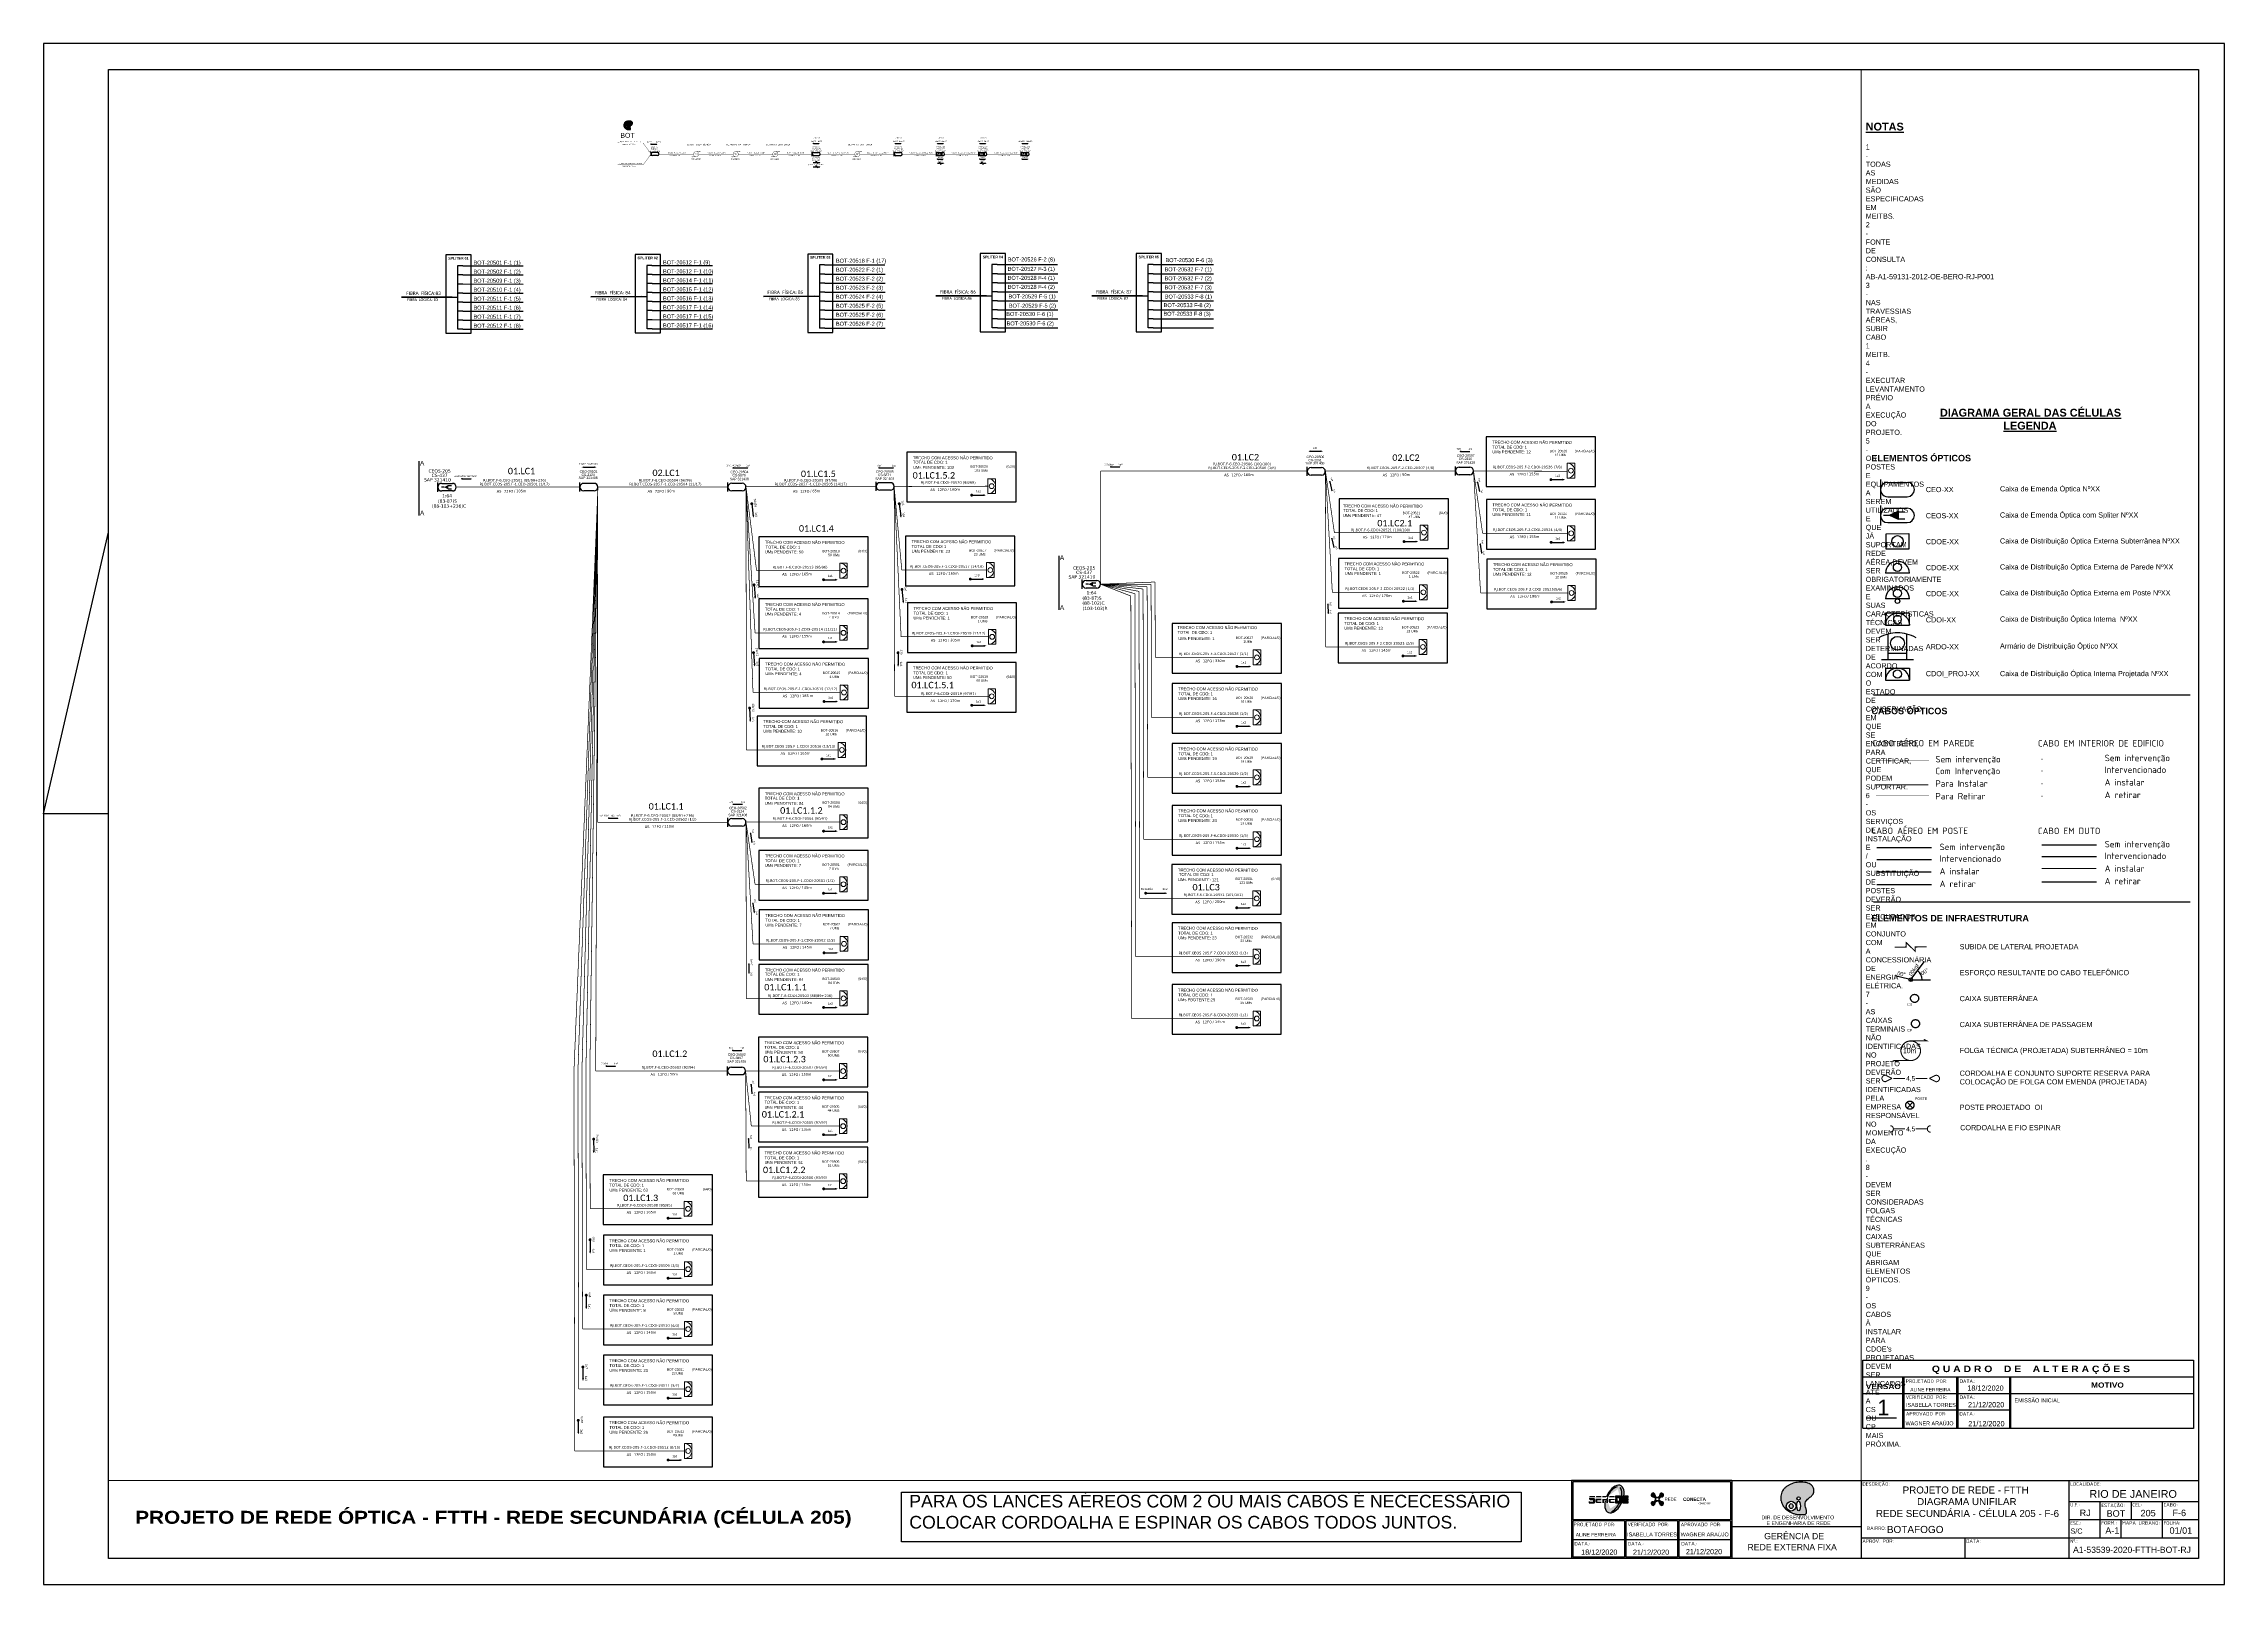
# Paper-space layout 'UN_CEOS-205' of a CAD drawing. Header units: millimetres. Extents: x -12 to 829, y -5 to 589.
# The model-space entities are those that its viewports show. They can reach past a viewport. Long polylines and large blocks are cut down to what shows.
import ezdxf
from ezdxf.enums import TextEntityAlignment as Align

# ---------------------------------------------------------------- set-up
doc = ezdxf.new("R2010")
doc.units = ezdxf.units.MM
for name, pattern in [('DIVIDE', [1.25, 0.5, -0.25, 0, -0.25, 0, -0.25]), ('DOT', [0.25, 0, -0.25]), ('PHANTOM2', [1.25, 0.625, -0.125, 0.125, -0.125, 0.125, -0.125])]:
    doc.linetypes.add(name, pattern=pattern)
for name, color, linetype, lineweight in [("20.0-LEGENDA DOS CDO'S", 1, 'Continuous', 0), ('20.1-CDO_INTERIOR', 1, 'Continuous', 0), ('20.2-CDO_POSTE', 1, 'Continuous', 5), ('40.1-ETIQUETAS', 1, 'Continuous', 20)]:
    doc.layers.add(name, color=color, linetype=linetype, lineweight=lineweight)
for name, color, linetype in [('20.4-CEO', 1, 'Continuous'), ('20.4-CEOS', 1, 'Continuous'), ('20.5-CABO AÉREO', 1, 'Continuous'), ('30.4-Selo', 7, 'Continuous'), ('CAP a instalar', 1, 'Continuous'), ('CDO_INTERIOR', 1, 'Continuous'), ('CDO_POSTE', 1, 'Continuous'), ('CEO', 1, 'Continuous'), ('CEO1', 1, 'Continuous'), ('CEOS', 1, 'Continuous'), ('SETA', 7, 'Continuous'), ('VIEWPORT', 7, 'Continuous')]:
    doc.layers.add(name, color=color, linetype=linetype)
doc.styles.add('ADESK1', font='isocpeur.ttf')
doc.styles.add('ARIAL', font='arial.ttf')
doc.styles.add('HMS', font='', dxfattribs={"height": 0.17})
doc.styles.add('NORMOGRAFO', font='arial.ttf')
doc.styles.add('ROMANS', font='isocpeur.ttf')
doc.styles.add('siredit', font='verdana.ttf')
doc.styles.get("Standard").update_dxf_attribs({"font": 'arial.ttf'})
doc.styles.get('HMS').set_extended_font_data('Arial Black')
doc.linetypes.add('FENCELINE1', pattern='A,0.25,-0.1,[133,ltypeshp.shx,S=0.1,R=0,X=-0.1,Y=0],-0.1,1', length=1.45)

# ---------------------------------------------------------------- blocks, each defined once
blk = doc.blocks.new('OI')
h = blk.add_hatch(color=40)
edge = h.paths.add_edge_path()
edge.add_spline(control_points=[(4.35, -0.67), (3.92, -0.99), (3.26, -1.5), (2.81, -2.59), (2.9, -3.5), (3.06, -4.27), (3.31, -4.85), (3.37, -5.39), (3.4, -5.88), (3.2, -6.4), (2.54, -6.61), (1.65, -6.63), (0.55, -6.67), (-0.56, -6.42), (-1.61, -6.14), (-2.77, -5.61), (-3.92, -4.77), (-4.89, -3.7), (-5.34, -2.65), (-5.6, -1.94), (-5.85, -0.96), (-5.71, 0.47), (-5.1, 2.02), (-4.14, 3.02), (-3.3, 3.61), (-2.37, 4.16), (-1.36, 4.44), (-0.56, 4.7), (0.79, 4.85), (2.24, 4.97), (3.79, 4.57), (4.67, 4.21), (5.44, 3.65), (5.76, 2.99), (6.03, 2.21), (6.01, 1.46), (5.72, 0.64), (5.31, 0.08), (4.88, -0.38), (4.51, -0.55), (4.35, -0.67)], knot_values=[0, 0, 0, 0, 1.60434, 2.417191, 3.427595, 4.282808, 4.776746, 5.304182, 5.888771, 6.258406, 6.858137, 7.79129, 8.986195, 10.124242, 11.187857, 12.242908, 13.953784, 15.414161, 16.515391, 17.349188, 17.675853, 19.552021, 21.515531, 22.568638, 23.63245, 24.621084, 25.782718, 26.745347, 27.142653, 29.870543, 31.004649, 31.921532, 32.709589, 33.801391, 34.042471, 35.192333, 35.971461, 36.628871, 37.254359, 37.836911, 37.836911, 37.836911, 37.836911], degree=3, periodic=0)
h.paths.add_polyline_path([(1.13, -0.87, -1), (-0.04, -0.87, -1)], flags=16)
edge = h.paths.add_edge_path(flags=16)
edge.add_ellipse((0.56, -3.59), major_axis=(-0.02, 1.71), ratio=0.361305, start_angle=0, end_angle=360)
h.paths.add_polyline_path([(-0.36, -3.62, -1), (-3.8, -3.62, -1)], flags=16)
edge = h.paths.add_edge_path(flags=0)
edge.add_ellipse((-2.08, -3.62), major_axis=(0, 0.885), ratio=0.758294, start_angle=0, end_angle=360)
at = {"color": 40}
for centre, radius in [((-2.08, -3.62), 1.72), ((0.54, -0.87), 0.587)]:
    blk.add_circle(centre, radius, dxfattribs=at)
blk.add_ellipse((-2.08, -3.62), major_axis=(0, 0.885), ratio=0.758294, start_param=-3.141592653589791, end_param=3.141592653589791, dxfattribs=at)
blk.add_ellipse((0.56, -3.59), major_axis=(-0.02, 1.71), ratio=0.361305, dxfattribs=at)
at = {"color": 40, "start_tangent": (-0.800898, -0.598801), "end_tangent": (-0.800898, -0.598801)}
blk.add_spline([(4.35, -0.67), (3.2, -1.78), (2.9, -2.54), (2.92, -3.55), (3.12, -4.38), (3.28, -4.85), (3.37, -5.37), (3.35, -5.95), (3.2, -6.29), (2.66, -6.55), (1.73, -6.63), (0.54, -6.62), (-0.58, -6.41), (-1.6, -6.11), (-2.56, -5.67), (-3.95, -4.67), (-4.89, -3.56), (-5.37, -2.56), (-5.64, -1.78), (-5.72, -1.46), (-5.63, 0.42), (-4.84, 2.22), (-4.13, 2.99), (-3.27, 3.62), (-2.4, 4.09), (-1.3, 4.47), (-0.37, 4.72), (0.02, 4.77), (2.75, 4.8), (3.85, 4.53), (4.69, 4.16), (5.31, 3.68), (5.85, 2.73), (5.93, 2.5), (5.94, 1.35), (5.67, 0.62), (5.29, 0.08), (4.84, -0.36), (4.35, -0.67)], degree=3, dxfattribs=at)
blk = doc.blocks.new('PDO_PRD')
at = {"color": 1}
blk.add_line((2.5, 0), (-2.5, 0), dxfattribs=at)
blk.add_circle((0, 1.19), 0.862, dxfattribs=at)
blk.add_arc((0, 0), 2.5, 0, 180, dxfattribs=at)
blk = doc.blocks.new('PDO_PST')
at = {"color": 1}
blk.add_line((2.5, 0), (-2.5, 0), dxfattribs=at)
for centre, radius in [((0, 1.19), 0.862), ((0, -0.46), 0.463)]:
    blk.add_circle(centre, radius, dxfattribs=at)
blk.add_arc((0, 0), 2.5, 0, 180, dxfattribs=at)
blk = doc.blocks.new('PDO_EDF')
at = {"color": 1}
for p, q in [((-2.5, 0), (-2.5, 2.5)), ((-2.5, 2.5), (2.5, 2.5)), ((2.5, 0), (-2.5, 0)), ((2.5, 2.5), (2.5, 0))]:
    blk.add_line(p, q, dxfattribs=at)
blk.add_circle((0, 1.19), 0.862, dxfattribs=at)
blk.add_arc((0, 0), 2.5, 0, 180, dxfattribs=at)
blk = doc.blocks.new('PDO_CVP')
at = {"color": 1}
blk.add_lwpolyline([(0, 1.62), (0, -1.62), (-4.72, -1.63), (-4.73, 1.61)], close=True, dxfattribs=at)
blk.add_circle((-2.36, -0.01), 1.21, dxfattribs=at)
blk = doc.blocks.new('A$C78986DF3')
at = {"layer": 'CEOS'}
blk.add_hatch(color=1, dxfattribs=at).paths.add_polyline_path([(0.0118, 0.23968), (0.00838, 0.23812), (0.0118, 0.23657)])
for p, q in [((0.0023, 0.1689), (0.12444, 0.1689)), ((0.0023, 0.08904), (0.12444, 0.08904))]:
    blk.add_line(p, q)
at = {"linetype": 'DOT', "ltscale": 0.1}
blk.add_line((0.06717, 0.14411), (0.08827, 0.14411), dxfattribs=at)
at = {"color": 5, "linetype": 'DOT', "ltscale": 0.1}
blk.add_line((0.06717, 0.13958), (0.08827, 0.13958), dxfattribs=at)
at = {"color": 1, "linetype": 'DOT', "ltscale": 0.1}
blk.add_line((0.06717, 0.13473), (0.08827, 0.13473), dxfattribs=at)
at = {"color": 3, "linetype": 'DOT', "ltscale": 0.1}
blk.add_line((0.06717, 0.12987), (0.08827, 0.12987), dxfattribs=at)
at = {"linetype": 'FENCELINE1', "ltscale": 0.05}
blk.add_line((0.00351, 0.10999), (0.02462, 0.10999), dxfattribs=at)
at = {"ltscale": 0.001}
blk.add_line((0.06717, 0.11107), (0.08827, 0.11107), dxfattribs=at)
at = {"color": 5, "linetype": 'FENCELINE1', "ltscale": 0.05}
blk.add_line((0.00351, 0.10546), (0.02462, 0.10546), dxfattribs=at)
at = {"color": 5, "ltscale": 0.001}
blk.add_line((0.06717, 0.10654), (0.08827, 0.10654), dxfattribs=at)
at = {"color": 3, "linetype": 'FENCELINE1', "ltscale": 0.05}
blk.add_line((0.00351, 0.09575), (0.02462, 0.09575), dxfattribs=at)
at = {"color": 3, "ltscale": 0.001}
blk.add_line((0.06717, 0.09683), (0.08827, 0.09683), dxfattribs=at)
at = {"color": 1}
for p, q in [((0.01591, 0.05924), (0.01044, 0.06051)), ((0.0161, 0.05958), (0.01712, 0.05857)), ((0.01711, 0.05958), (0.01611, 0.05857)), ((0.01732, 0.05907), (0.02421, 0.05907))]:
    blk.add_line(p, q, dxfattribs=at)
at = {"color": 1, "lineweight": -2}
blk.add_line((0.01704, 0.05964), (0.02188, 0.06604), dxfattribs=at)
at = {"color": 0, "linetype": 'DIVIDE', "ltscale": 0.05, "const_width": 0.00008}
blk.add_lwpolyline([(0.02365, 0.14357), (0.00301, 0.14357)], dxfattribs=at)
at = {"color": 5, "linetype": 'DIVIDE', "ltscale": 0.05, "const_width": 0.00008}
blk.add_lwpolyline([(0.02385, 0.13901), (0.00301, 0.13901)], dxfattribs=at)
at = {"color": 1, "linetype": 'DIVIDE', "ltscale": 0.05, "const_width": 0.0004}
blk.add_lwpolyline([(0.02345, 0.13425), (0.00301, 0.13425)], dxfattribs=at)
at = {"color": 3, "linetype": 'DIVIDE', "ltscale": 0.05, "const_width": 0.00008}
blk.add_lwpolyline([(0.0032, 0.13009), (0.02365, 0.13009)], dxfattribs=at)
at = {"color": 1, "linetype": 'Continuous', "lineweight": 40, "ltscale": 0.001, "const_width": 0.0004}
blk.add_lwpolyline([(0.06706, 0.10196), (0.08817, 0.10196)], dxfattribs=at)
at = {"color": 1, "linetype": 'FENCELINE1', "ltscale": 0.05}
blk.add_lwpolyline([(0.00351, 0.10061, 0.0005, 0.0005, 0), (0.02462, 0.10061, 0.0005, 0.0005, 0)], format="xyseb", dxfattribs=at)
at = {"color": 5, "linetype": 'DIVIDE', "const_width": 0.0004}
blk.add_lwpolyline([(0.02278, 0.07173), (0.01838, 0.07168), (0.01838, 0.06996), (0.01484, 0.07341), (0.01484, 0.07168), (0.01044, 0.07163)], dxfattribs=at)
at = {"color": 1, "const_width": 0.00042}
blk.add_lwpolyline([(0.01661, 0.03546, 1.000012), (0.01661, 0.0279, 0.999978)], format="xyb", close=True, dxfattribs=at)
at = {"color": 1, "const_width": 0.000394}
for points in [[(0.01661, 0.03546), (0.02291, 0.03546), (0.02165, 0.03609)], [(0.01661, 0.0279), (0.01031, 0.0279), (0.01157, 0.02727)]]:
    blk.add_lwpolyline(points, dxfattribs=at)
for points in [[(0.00939, 0.021, 0.0004, 0.0004, 0), (0.00701, 0.02221, 0.0004, 0.0004, 1.175638), (0.0069, 0.01977, 0.0004, 0.0004, 0), (0.00939, 0.021, 0.0004, 0.0004, 0)], [(0.02383, 0.02102, 0.0004, 0.0004, 0), (0.02631, 0.01976, 0.0004, 0.0004, 1.175638), (0.02622, 0.0222, 0.0004, 0.0004, 0), (0.02383, 0.02102, 0.0004, 0.0004, 0)], [(0.0087, 0.00277, 0.0004, 0.0004, -1), (0.0087, 0.0003, 0.0004, 0.0004, 0)], [(0.02425, 0.00278, 0.0004, 0.0004, 1), (0.02425, 0.00031, 0.0004, 0.0004, 0)]]:
    blk.add_lwpolyline(points, format="xyseb")
at = {"const_width": 0.0004}
for points in [[(0.00996, 0.021), (0.01446, 0.021)], [(0.01854, 0.02101), (0.02304, 0.02101)], [(0.00996, 0.00153), (0.01446, 0.00153)], [(0.01854, 0.00155), (0.02304, 0.00155)]]:
    blk.add_lwpolyline(points, dxfattribs=at)
at = {"color": 1, "linetype": 'PHANTOM2'}
for points in [[(0.0174, 0.01181), (0.01518, 0.0096)], [(0.0174, 0.0096), (0.01518, 0.01181)]]:
    blk.add_lwpolyline(points, dxfattribs=at)
at = {"color": 1}
blk.add_circle((0.01661, 0.05907), 0.000714, dxfattribs=at)
at = {"color": 5, "linetype": 'PHANTOM2'}
for centre in [(0.01811, 0.05187), (0.01846, 0.04212)]:
    blk.add_circle(centre, 0.00157, dxfattribs=at)
at = {"color": 1, "linetype": 'PHANTOM2'}
blk.add_circle((0.01629, 0.01071), 0.00157, dxfattribs=at)
at = {"color": 7, "lineweight": -2}
blk.add_arc((0.01661, 0.05908), 0.00441, 359.96377, 52.87661, dxfattribs=at)
at = {"layer": 'CDO_INTERIOR', "color": 8}
for p, q in [((0.0069, 0.1792), (0.0161, 0.1792)), ((0.0069, 0.1792), (0.0069, 0.1746)), ((0.0161, 0.1792), (0.0161, 0.1746)), ((0.0069, 0.1746), (0.0161, 0.1746))]:
    blk.add_line(p, q, dxfattribs=at)
blk.add_circle((0.0115, 0.1769), 0.00159, dxfattribs=at)
blk.add_arc((0.0115, 0.1746), 0.0046, 0.02759, 180.02759, dxfattribs=at)
at = {"layer": 'CEO', "color": 1}
for p, q in [((0.00497, 0.25191), (0.00496, 0.24417)), ((0.00773, 0.2508), (0.01527, 0.25079)), ((0.00773, 0.24527), (0.01527, 0.24527))]:
    blk.add_line(p, q, dxfattribs=at)
at = {"layer": 'CEO', "color": 1, "linetype": 'Continuous'}
for p, q in [((0.00792, 0.18502), (0.00792, 0.19235)), ((0.00792, 0.18257), (0.00792, 0.18502)), ((0.00792, 0.18502), (0.0115, 0.18502)), ((0.0115, 0.18502), (0.01509, 0.18502)), ((0.01509, 0.18502), (0.01509, 0.19235)), ((0.01509, 0.18257), (0.01509, 0.18502)), ((0.00536, 0.18257), (0.00792, 0.18257)), ((0.00792, 0.18257), (0.0115, 0.18257)), ((0.0115, 0.18257), (0.01509, 0.18257)), ((0.01509, 0.18257), (0.01765, 0.18257))]:
    blk.add_line(p, q, dxfattribs=at)
at = {"layer": 'CEO', "color": 1}
blk.add_circle((0.0115, 0.18878), 0.00267, dxfattribs=at)
for centre, start, end in [((0.00773, 0.24804), 89.95782, 269.95782), ((0.01527, 0.24803), 269.95782, 89.95782)]:
    blk.add_arc(centre, 0.00276, start, end, dxfattribs=at)
at = {"layer": 'CEO', "color": 1, "linetype": 'Continuous'}
for start, end in [(104.36291, 119.75415), (90, 104.36251), (75.63749, 90), (60.24585, 75.63709)]:
    blk.add_arc((0.0115, 0.17836), 0.01444, start, end, dxfattribs=at)
at = {"layer": 'CEOS', "color": 1}
for p, q in [((0.00496, 0.24191), (0.00497, 0.23417)), ((0.00617, 0.23811), (0.00838, 0.23812)), ((0.00772, 0.24081), (0.01526, 0.24082)), ((0.00774, 0.23528), (0.01528, 0.23529))]:
    blk.add_line(p, q, dxfattribs=at)
for points in [[(0.00838, 0.23812), (0.0118, 0.23968)], [(0.00838, 0.23812), (0.0118, 0.23657)], [(0.0118, 0.23968), (0.0118, 0.23657)], [(0.0118, 0.23946), (0.01439, 0.23947)], [(0.0118, 0.23679), (0.0144, 0.2368)]]:
    blk.add_lwpolyline(points, dxfattribs=at)
for centre, start, end in [((0.00773, 0.23804), 90.12295, 270.12295), ((0.01527, 0.23806), 270.12295, 90.12295)]:
    blk.add_arc(centre, 0.00276, start, end, dxfattribs=at)
at = {"layer": 'CDO_INTERIOR', "color": 1, "xscale": -0.001843199999999712, "yscale": 0.001843199999999712, "zscale": 0.0018431999999997}
blk.add_blockref('PDO_EDF', (0.0115, 0.19573), dxfattribs=at)
at = {"layer": 'CDO_POSTE', "color": 1, "xscale": 0.001843199999999712, "yscale": 0.001843199999999712, "zscale": 0.001843199999999712}
for name, p in [('PDO_PRD', (0.0115, 0.21585)), ('PDO_PST', (0.0115, 0.20585))]:
    blk.add_blockref(name, p, dxfattribs=at)
at = {"layer": 'CEO1', "color": 1, "xscale": 0.001843199999999712, "yscale": 0.001843199999999712, "zscale": 0.001843199999999712}
blk.add_blockref('PDO_CVP', (0.01586, 0.22806), dxfattribs=at)
at = {"color": 7, "lineweight": -2, "style": 'NORMOGRAFO'}
for s, rotation, p in [('00°', 348.19171, (0.01135, 0.0609, 0.10822)), ('00kgf', 52.99999, (0.01684, 0.06038, 0.10822)), ('00°', 32.49215, (0.02103, 0.06067, 0.10822))]:
    blk.add_text(s, height=0.0015, rotation=rotation, dxfattribs=at).set_placement(p)
at = {"color": 5, "style": 'ARIAL'}
for s, p in [('CS', (0.01526, 0.04902)), ('CP', (0.01526, 0.03902))]:
    blk.add_text(s, height=0.001, dxfattribs=at).set_placement(p)
at = {"color": 1}
blk.add_text('10m', height=0.00189, dxfattribs=at).set_placement((0.01364, 0.03074))
at = {"style": 'ARIAL'}
for p in [(0.01661, 0.021), (0.01661, 0.00154)]:
    blk.add_text('4,5', height=0.0018, dxfattribs=at).set_placement(p, align=Align.MIDDLE_CENTER)
at = {"color": 1, "style": 'ARIAL'}
blk.add_text('POSTE', height=0.001, dxfattribs=at).set_placement((0.01825, 0.01272))
at = {"linetype": 'ByBlock', "style": 'ARIAL'}
for s, insert, char_height, width, attachment_point in [('{\\fArial|b1|i0|c0|p34;\\H1.5x;\\L                       DIAGRAMA GERAL DAS CÉLULAS\\P                                            LEGENDA}', (0.00111, 0.27919), 0.002, 0.1232013, 1), ('{\\fArial|b1|i0|c0|p34;ELEMENTOS ÓPTICOS}', (0.00147, 0.26142), 0.0025, 0.1232013, 1), ('CEO-XX', (0.02244, 0.24803), 0.002, 0.0732268, 4), ('Caixa de Emenda Óptica NºXX', (0.05103, 0.24803), 0.002, 0.0732268, 4), ('CEOS-XX', (0.02244, 0.23795), 0.002, 0.0732268, 4), ('Caixa de Emenda Óptica com Spliter NºXX', (0.05103, 0.23795), 0.002, 0.0732268, 4), ('CDOE-XX', (0.02244, 0.22794), 0.002, 0.086699, 4), ('Caixa de Distribuição Óptica Externa Subterrânea NºXX', (0.05103, 0.22794), 0.002, 0.086699, 4), ('CDOE-XX', (0.02244, 0.21792), 0.002, 0.0806851, 4), ('Caixa de Distribuição Óptica Externa de Parede NºXX', (0.05103, 0.21792), 0.002, 0.0806851, 4), ('CDOE-XX', (0.02244, 0.20792), 0.002, 0.0732268, 4), ('Caixa de Distribuição Óptica Externa em Poste NºXX', (0.05103, 0.20792), 0.002, 0.0732268, 4), ('CDOI-XX', (0.02244, 0.19781), 0.002, 0.0732268, 4), ('Caixa de Distribuição Óptica Interna  NºXX', (0.05103, 0.19781), 0.002, 0.0732268, 4), ('ARDO-XX', (0.02244, 0.18743), 0.002, 0.0732268, 4), ('Armário de Distribuição Óptico NºXX', (0.05103, 0.18743), 0.002, 0.0732268, 4), ('CDOI_PROJ-XX', (0.02244, 0.17679), 0.002, 0.0793824, 4), ('Caixa de Distribuição Óptica Interna Projetada NºXX', (0.05103, 0.17679), 0.002, 0.0793824, 4), ('{\\fArial|b1|i0|c0|p34;CABOS ÓPTICOS}', (0.00147, 0.16392), 0.0025, 0.1232013, 1), ('\\pxql;{\\fArial|b1|i0|c0|p34;ELEMENTOS DE INFRAESTRUTURA}', (0.00147, 0.08406), 0.0025, 0.1232013, 1), ('SUBIDA DE LATERAL PROJETADA', (0.03549, 0.0728), 0.002, 0.0732268, 1), ('ESFORÇO RESULTANTE DO CABO TELEFÔNICO ', (0.03549, 0.0628), 0.002, 0.0732268, 1), ('CAIXA SUBTERRÂNEA', (0.03549, 0.0528), 0.002, 0.0732268, 1), ('CAIXA SUBTERRÂNEA DE PASSAGEM', (0.03549, 0.0428), 0.002, 0.0732268, 1), ('FOLGA TÉCNICA (PROJETADA) SUBTERRÂNEO = 10m', (0.03549, 0.0328), 0.002, 0.0919522, 1), ('CORDOALHA E CONJUNTO SUPORTE RESERVA PARA\\PCOLOCAÇÃO DE FOLGA COM EMENDA (PROJETADA)', (0.03549, 0.02403), 0.002, 0.0919522, 1), ('POSTE PROJETADO  OI', (0.03549, 0.0109), 0.002, 0.0732268, 1), ('CORDOALHA E FIO ESPINAR', (0.03567, 0.00303), 0.002, 0.0919522, 1)]:
    blk.add_mtext(s, dxfattribs=dict(at, insert=insert, char_height=char_height, width=width, attachment_point=attachment_point))
at = {"char_height": 0.002489, "attachment_point": 1, "style": 'ADESK1'}
for s, insert, width in [('CABO AÉREO EM PAREDE', (0.0019, 0.15149), 0.0551807), ('CABO EM INTERIOR DE EDIFICIO', (0.06569, 0.15146), 0.0653294), ('Sem intervenção', (0.02613, 0.14532), 0.0551807), ('Sem intervenção', (0.09142, 0.1458), 0.0551807), ('Com Intervenção', (0.02613, 0.14079), 0.0551807), ('Para Instalar', (0.02613, 0.13593), 0.0551807), ('A instalar', (0.09142, 0.13642), 0.0551807), ('Intervencionado', (0.09142, 0.14127), 0.0551807), ('Para Retirar', (0.02613, 0.13108), 0.0551807), ('A retirar', (0.09142, 0.13156), 0.0551807), ('CABO AÉREO EM POSTE', (0.00153, 0.11774), 0.0551807), ('Sem intervenção', (0.02777, 0.11152), 0.0551807), ('CABO EM DUTO', (0.06569, 0.11768), 0.0551807), ('Sem intervenção', (0.09142, 0.11258), 0.0551807), ('A instalar', (0.02777, 0.10213), 0.0551807), ('Intervencionado', (0.02777, 0.10699), 0.0551807), ('A instalar', (0.09142, 0.1032), 0.0551807), ('Intervencionado', (0.09142, 0.10805), 0.0551807), ('A retirar', (0.02777, 0.09728), 0.0551807), ('A retirar', (0.09142, 0.09834), 0.0551807)]:
    blk.add_mtext(s, dxfattribs=dict(at, insert=insert, width=width))
blk = doc.blocks.new('LOGOTIPO REDE CONECTA')
h = blk.add_hatch(color=40)
h.dxf.hatch_style = 1
h.paths.add_polyline_path([(2086.7, 1517.1), (2086.3, 1517.1, 0.924122), (2086.5, 1514, -0.371445), (2088.6, 1512.1, -0.414214), (2090, 1513.5, -0.416703), (2088, 1515.6, 0.373404)])
h.paths.add_polyline_path([(2095, 1515.4), (2095, 1515.7, 0.929009), (2092, 1515.6, -0.416703), (2090, 1513.5, -0.414214), (2091.4, 1512, -0.371445), (2093.5, 1514, 0.373557)])
h.paths.add_polyline_path([(2093.5, 1510.1, -0.416703), (2091.4, 1512.1, -0.414214), (2090, 1510.7, -0.371445), (2092, 1508.5, 0.924122), (2095, 1508.4), (2095, 1508.8, 0.373404)])
h.paths.add_polyline_path([(2090, 1510.7, -0.414214), (2088.6, 1512, -0.416703), (2086.5, 1510.1, 0.913444), (2086.3, 1507.1), (2086.7, 1507.1, 0.364971), (2088, 1508.5, -0.371445)])
at = {"color": 40}
for points in [[(2086.5, 1514, -0.370562), (2088.6, 1512.1)], [(2088, 1515.6, 0.416703), (2090, 1513.5)], [(2092, 1515.6, -0.416703), (2090, 1513.5)], [(2093.5, 1514, 0.370562), (2091.4, 1512)], [(2086.5, 1510.1, 0.416703), (2088.6, 1512)], [(2088, 1508.5, -0.370562), (2090, 1510.7)], [(2092, 1508.5, 0.370562), (2090, 1510.7)], [(2093.5, 1510.1, -0.416703), (2091.4, 1512.1)]]:
    blk.add_lwpolyline(points, format="xyb", dxfattribs=at)
blk.add_circle((2090, 1512.1), 1.4, dxfattribs=at)
for centre, start, end in [((2086.5, 1515.6), 1.6038, 267.7221), ((2093.5, 1515.5), 271.6274, 177.7457), ((2086.5, 1508.6), 92.3533, 358.4716), ((2093.5, 1508.6), 182.2779, 88.3962)]:
    blk.add_arc(centre, 1.51, start, end, dxfattribs=at)
at = {"width": 46.358, "attachment_point": 1}
for s, insert, char_height in [('{\\fBankGothic Md BT|b0|i0|c0|p34;REDE }', (2095.9, 1513.3), 2.5), ('{\\fBankGothic Md BT|b1|i0|c0|p34; CONECTA}', (2109.7, 1513.4), 2.7)]:
    blk.add_mtext(s, dxfattribs=dict(at, insert=insert, char_height=char_height))
at = {"color": 40, "insert": (2123.2, 1509.6), "char_height": 1.5, "width": 46.358, "attachment_point": 1}
blk.add_mtext('{\\fBankGothic Md BT|b0|i0|c0|p34;operações }', dxfattribs=at)
blk = doc.blocks.new('CEO')
at = {"layer": '20.4-CEOS'}
for p, q in [((-6.2, -0.5), (-6.2, 5.7)), ((-3.6, 5.2), (3.6, 5.2)), ((3.6, 0), (-3.6, 0))]:
    blk.add_line(p, q, dxfattribs=at)
for centre, start, end in [((-3.6, 2.6), 90, 270), ((3.6, 2.6), 270, 90)]:
    blk.add_arc(centre, 2.58, start, end, dxfattribs=at)
blk = doc.blocks.new('ETIQUETA_RS5F')
at = {"layer": '40.1-ETIQUETAS', "color": 0, "style": 'siredit'}
blk.add_text('/', height=1.5, dxfattribs=at).set_placement((1.5, -2), align=Align.MIDDLE_RIGHT)
for tag, p in [('ETIQUETA_R_SECUNDARIA', (1.2, 2.1)), ('ETIQUETA_R_PRIMARIA', (1.2, 4.1)), ('F_ATIVAS/F_MORTAS', (1.1, -4.2))]:
    blk.add_attdef(tag, text='', height=1.5, dxfattribs=at).set_placement(p, align=Align.MIDDLE_CENTER)
for tag, p in [('TIPO_CABO', (-6.6, -2.1)), ('CAP_CABO', (0.4, -2.1))]:
    blk.add_attdef(tag, text='', height=1.5, dxfattribs=at).set_placement(p, align=Align.MIDDLE_RIGHT)
for tag, p in [('FUSÃO_1', (0.8, -8.4)), ('FUSÃO_2', (0.8, -10.6)), ('FUSÃO_3', (0.8, -12.9)), ('FUSÃO_4', (0.8, -15.1)), ('FUSÃO_5', (0.8, -17.2))]:
    blk.add_attdef(tag, text='', height=1.5, dxfattribs=at).set_placement(p, align=Align.CENTER)
blk.add_attdef('METROS', text='', height=1.5, dxfattribs=at).set_placement((2.1, -2), align=Align.MIDDLE_LEFT)
blk = doc.blocks.new('CDOI_INT')
at = {"layer": '20.1-CDO_INTERIOR', "color": 0, "lineweight": 18}
blk.add_lwpolyline([(4.2, -4.2), (4.2, 4.2), (0, 4.2), (0, -4.2)], close=True, dxfattribs=at)
blk.add_circle((2.1, 0), 1.36, dxfattribs=at)
blk.add_arc((0, 0), 4.25, 270, 90, dxfattribs=at)
at = {"layer": "20.0-LEGENDA DOS CDO'S", "color": 0, "style": 'ARIAL'}
for tag, p in [('CDO_N', (-0.1, 10.4)), ('SURVEY', (-0.1, 8.2)), ('SAP', (-0.1, 6.2)), ('SPLITER_1', (21.2, 10.4)), ('SPLITER_2', (21.2, 8.7)), ('1:XX', (5.9, -2.2)), ('UMS', (5.9, -4.2))]:
    blk.add_attdef(tag, p, '', height=1.36, dxfattribs=at)
blk.add_attdef('FIBRAS_UTILIZADAS', text='', height=1.36, dxfattribs=at).set_placement((15.3, 10.4), align=Align.CENTER)
blk = doc.blocks.new('CDOE-TEXTO PADRÃO')
at = {"layer": "20.0-LEGENDA DOS CDO'S", "color": 0, "style": 'ARIAL'}
for tag, p in [('CDO_N', (0.5, 7.4)), ('CORDOALHA', (0.5, 4.3)), ('SAP', (0.5, 1.7)), ('SPLITER_1', (0.6, -0.9)), ('SPLITER_2', (0.6, -3.5)), ('(XX-XX_F)S', (0.5, -8.3)), ('(XX-XX_L)S', (0.5, -10.8)), ('UMS', (0.5, -13.1))]:
    blk.add_attdef(tag, p, '', height=1.7, rotation=0.118, dxfattribs=at)
blk.add_attdef('FIBRAS_UTILIZADAS', text='', height=1.7, rotation=0.118, dxfattribs=at).set_placement((19.8, 7.4), align=Align.CENTER)

msp = doc.modelspace()

# ---------------------------------------------------------------- linework, layer by layer
at = {"color": 7, "linetype": 'Continuous'}
for p, q in [((4106787, 238910), (4106787, 219163)), ((4108386, 238910), (4106787, 238910)), ((4165783, 239045), (4165783, 219297)), ((4167383, 239045), (4165783, 239045)), ((4219569, 239179), (4219569, 219432)), ((4221169, 239179), (4219569, 239179)), ((4273355, 239314), (4273355, 219566)), ((4274954, 239314), (4273355, 239314)), ((4321955, 239314), (4321955, 219566)), ((4323555, 239314), (4321955, 239314)), ((4108467, 236053), (4106868, 236053)), ((4108467, 233237), (4106868, 233237)), ((4167463, 236187), (4165864, 236187)), ((4167463, 233372), (4165864, 233372)), ((4221249, 236322), (4219650, 236322)), ((4221249, 233506), (4219650, 233506)), ((4275035, 236456), (4273436, 236456)), ((4275035, 233641), (4273436, 233641)), ((4323635, 236456), (4322036, 236456)), ((4323635, 233641), (4322036, 233641)), ((4105127, 229167), (4106780, 229167)), ((4108467, 230408), (4106868, 230408)), ((4108467, 227606), (4106868, 227606)), ((4108467, 224802), (4106868, 224802)), ((4164124, 229301), (4165776, 229301)), ((4167463, 230543), (4165864, 230543)), ((4167463, 227741), (4165864, 227741)), ((4167463, 224937), (4165864, 224937)), ((4217910, 229436), (4219562, 229436)), ((4221249, 230678), (4219650, 230678)), ((4221249, 227875), (4219650, 227875)), ((4221249, 225072), (4219650, 225072)), ((4271696, 229570), (4273348, 229570)), ((4275035, 230812), (4273436, 230812)), ((4275035, 228010), (4273436, 228010)), ((4275035, 225206), (4273436, 225206)), ((4320296, 229570), (4321948, 229570)), ((4323635, 230812), (4322036, 230812)), ((4323635, 228010), (4322036, 228010)), ((4323635, 225206), (4322036, 225206)), ((4108467, 221988), (4106868, 221988)), ((4108467, 219180), (4106868, 219180)), ((4167463, 222123), (4165864, 222123)), ((4167463, 219314), (4165864, 219314)), ((4221249, 222257), (4219650, 222257)), ((4221249, 219449), (4219650, 219449)), ((4275035, 222392), (4273436, 222392)), ((4275035, 219583), (4273436, 219583)), ((4323635, 222392), (4322036, 222392)), ((4323635, 219583), (4322036, 219583))]:
    msp.add_line(p, q, dxfattribs=at)
at = {"color": 10, "linetype": 'Continuous'}
for p, q in [((4108386, 238910), (4127198, 238904)), ((4167383, 239045), (4186195, 239039)), ((4221169, 239179), (4239981, 239173)), ((4274954, 239314), (4293767, 239308)), ((4323555, 239314), (4342367, 239308)), ((4108467, 236053), (4127279, 236047)), ((4108467, 233243), (4127279, 233237)), ((4167463, 236187), (4186276, 236182)), ((4167463, 233377), (4186276, 233372)), ((4221249, 236322), (4240062, 236316)), ((4221249, 233512), (4240062, 233506)), ((4275035, 236456), (4293848, 236451)), ((4275035, 233647), (4293848, 233641)), ((4323635, 236456), (4342448, 236451)), ((4323635, 233647), (4342448, 233641)), ((4108467, 230414), (4127279, 230408)), ((4108467, 227612), (4127279, 227606)), ((4108467, 224808), (4127279, 224802)), ((4167463, 230549), (4186276, 230543)), ((4167463, 227746), (4186276, 227741)), ((4167463, 224943), (4186276, 224937)), ((4221249, 230683), (4240062, 230678)), ((4221249, 227881), (4240062, 227875)), ((4221249, 225077), (4240062, 225072)), ((4275035, 230818), (4293848, 230812)), ((4275035, 228016), (4293848, 228010)), ((4275035, 225212), (4293848, 225206)), ((4323635, 230818), (4342448, 230812)), ((4323635, 228016), (4342448, 228010)), ((4323635, 225212), (4342448, 225206)), ((4108466, 219180), (4127279, 219174)), ((4108467, 221994), (4127279, 221988)), ((4167463, 222128), (4186276, 222123)), ((4167463, 219314), (4186275, 219308)), ((4221249, 222263), (4240062, 222257)), ((4221249, 219449), (4240061, 219443)), ((4275035, 222398), (4293848, 222392)), ((4275035, 219583), (4293847, 219578)), ((4323635, 222398), (4342448, 222392)), ((4323635, 219583), (4342447, 219578))]:
    msp.add_line(p, q, dxfattribs=at)
at = {"color": 1, "linetype": 'Continuous', "lineweight": 60}
for p, q in [((4105127, 229167), (4089310, 229116)), ((4164124, 229301), (4148307, 229251)), ((4217910, 229436), (4202093, 229386)), ((4271696, 229570), (4255879, 229520)), ((4320296, 229570), (4304479, 229520))]:
    msp.add_line(p, q, dxfattribs=at)
at = {"color": 5}
for p, q in [((4094705, 177983), (4094705, 161142)), ((4294162, 148545), (4294162, 131703))]:
    msp.add_line(p, q, dxfattribs=at)
at = {"color": 0}
for points, const_width in [([(4166962, 276823, 1), (4167177, 276824, 1)], 215), ([(4181123, 274524, 1.0000125), (4181123, 272902, 0.9999784)], 90.1), ([(4193474, 274524, 1.0000125), (4193474, 272902, 0.9999784)], 90.1), ([(4205825, 274524, 1.0000125), (4205825, 272902, 0.9999784)], 90.1), ([(4217574, 277045, 1), (4217789, 277047, 1)], 215), ([(4231372, 274524, 1.0000125), (4231372, 272902, 0.9999784)], 90.1)]:
    msp.add_lwpolyline(points, format="xyb", close=True, dxfattribs=dict(at, const_width=const_width))
at = {"color": 0, "const_width": 84.5}
for points in [[(4181123, 272902), (4179771, 272902), (4180041, 272767)], [(4181123, 274524), (4182474, 274524), (4182204, 274660)], [(4193474, 272902), (4192122, 272902), (4192392, 272767)], [(4193474, 274524), (4194825, 274524), (4194555, 274659)], [(4205825, 272902), (4204473, 272902), (4204743, 272767)], [(4205825, 274524), (4207176, 274524), (4206906, 274659)], [(4231372, 272902), (4230020, 272902), (4230290, 272767)], [(4231372, 274524), (4232724, 274524), (4232453, 274659)]]:
    msp.add_lwpolyline(points, dxfattribs=at)
at = {"color": 0}
for points in [[(4217681, 277046), (4219394, 277046)], [(4243229, 277046), (4244941, 277046)], [(4218516, 271131), (4218516, 271511), (4218969, 270753), (4218970, 271131)], [(4218516, 269767), (4218516, 270147), (4218969, 269389), (4218970, 269767)]]:
    msp.add_lwpolyline(points, dxfattribs=at)
at = {"color": 7}
for points, const_width in [([(4256229, 272175, 1), (4256444, 272176, 1)], 215), ([(4269425, 272175, 1), (4269640, 272176, 1)], 215), ([(4282622, 272175, 1), (4282836, 272176, 1)], 215), ([(4419321, 181088, 1), (4419581, 181090, 1)], 260), ([(4108028, 172550, 1), (4108288, 172551, 1)], 260), ([(4192593, 175920, 1), (4192853, 175921, 1)], 260), ([(4238057, 175918, 1), (4238317, 175920, 1)], 260), ([(4310294, 176230, 1), (4310554, 176232, 1)], 260), ([(4378658, 171701, 1), (4378715, 171448, 1)], 260), ([(4424674, 171509, 1), (4424731, 171255, 1)], 260), ([(4379316, 154004, 1), (4379372, 153750, 1)], 260), ([(4425543, 152256, 1), (4425579, 151998, 1)], 260), ([(4378100, 133514, 1), (4378102, 133254, 1)], 260), ([(4192618, 71094, 1), (4192878, 71095, 1)], 260), ([(4153784, 66779, 1), (4154044, 66780, 1)], 260), ([(4198110, 62134, 1), (4198145, 61876, 1)], 260), ([(4198834, 40316, 1), (4198869, 40058, 1)], 260), ([(4197616, 21417, 1), (4197617, 21157, 1)], 260), ([(4192446, -5575, 1), (4192706, -5573, 1)], 260), ([(4153047, -10473, 1), (4153307, -10472, 1)], 260), ([(4198241, -16143, 1), (4198268, -16402, 1)], 260), ([(4197506, -33055, 1), (4197510, -33315, 1)], 260)]:
    msp.add_lwpolyline(points, format="xyb", close=True, dxfattribs=dict(at, const_width=const_width))
for points in [[(4256336, 272176), (4258049, 272176)], [(4256425, 277046), (4258138, 277046)], [(4269533, 272176), (4271245, 272176)], [(4269622, 277046), (4271334, 277046)], [(4282729, 272176), (4284441, 272176)], [(4282818, 277046), (4284530, 277046)], [(4256992, 270899), (4256992, 271278), (4257446, 270520), (4257446, 270899)], [(4270189, 270899), (4270189, 271278), (4270642, 270520), (4270643, 270899)], [(4372664, 181114), (4375829, 181114)], [(4146189, 176154), (4149353, 176154)]]:
    msp.add_lwpolyline(points, dxfattribs=at)
for points in [[(4103163, 217898), (4111020, 217898), (4111020, 242295), (4103163, 242295)], [(4162160, 218032), (4170017, 218032), (4170017, 242429), (4162160, 242429)], [(4215946, 218167), (4223803, 218167), (4223803, 242564), (4215946, 242564)], [(4269732, 218301), (4277589, 218301), (4277589, 242699), (4269732, 242699)], [(4318332, 218301), (4326189, 218301), (4326189, 242699), (4318332, 242699)]]:
    msp.add_lwpolyline(points, close=True, dxfattribs=at)
at = {"color": 3}
for points in [[(4427419, 170143), (4461468, 170143), (4461468, 185630), (4427419, 185630)], [(4427419, 170143), (4461468, 170143), (4461468, 185630), (4427419, 185630)], [(4246857, 165320), (4280906, 165320), (4280906, 180807), (4246857, 180807)], [(4381624, 150846), (4415674, 150846), (4415674, 166333), (4381624, 166333)], [(4427474, 150614), (4461523, 150614), (4461523, 166101), (4427474, 166101)], [(4427474, 150614), (4461523, 150614), (4461523, 166101), (4427474, 166101)], [(4200682, 138961), (4234731, 138961), (4234731, 154448), (4200682, 154448)], [(4246425, 139174), (4280474, 139174), (4280474, 154661), (4246425, 154661)], [(4246425, 139174), (4280474, 139174), (4280474, 154661), (4246425, 154661)], [(4381417, 132250), (4415467, 132250), (4415467, 147737), (4381417, 147737)], [(4381417, 132250), (4415467, 132250), (4415467, 147737), (4381417, 147737)], [(4427620, 132039), (4461670, 132039), (4461670, 147526), (4427620, 147526)], [(4427620, 132039), (4461670, 132039), (4461670, 147526), (4427620, 147526)], [(4200681, 119604), (4234730, 119604), (4234730, 135091), (4200681, 135091)], [(4200681, 119604), (4234730, 119604), (4234730, 135091), (4200681, 135091)], [(4247002, 118370), (4281052, 118370), (4281052, 133857), (4247002, 133857)], [(4247002, 118370), (4281052, 118370), (4281052, 133857), (4247002, 133857)], [(4381285, 115211), (4415334, 115211), (4415334, 130698), (4381285, 130698)], [(4381285, 115211), (4415334, 115211), (4415334, 130698), (4381285, 130698)], [(4329544, 111954), (4363593, 111954), (4363593, 127441), (4329544, 127441)], [(4329544, 111954), (4363593, 111954), (4363593, 127441), (4329544, 127441)], [(4200828, 101028), (4234877, 101028), (4234877, 116515), (4200828, 116515)], [(4200828, 101028), (4234877, 101028), (4234877, 116515), (4200828, 116515)], [(4246869, 99835), (4280918, 99835), (4280918, 115322), (4246869, 115322)], [(4329544, 93279), (4363593, 93279), (4363593, 108766), (4329544, 108766)], [(4329544, 93279), (4363593, 93279), (4363593, 108766), (4329544, 108766)], [(4200177, 83111), (4234226, 83111), (4234226, 98598), (4200177, 98598)], [(4200177, 83111), (4234226, 83111), (4234226, 98598), (4200177, 98598)], [(4329544, 74578), (4363593, 74578), (4363593, 90065), (4329544, 90065)], [(4329544, 74578), (4363593, 74578), (4363593, 90065), (4329544, 90065)], [(4200682, 60621), (4234731, 60621), (4234731, 76108), (4200682, 76108)], [(4329544, 55291), (4363593, 55291), (4363593, 70778), (4329544, 70778)], [(4329544, 55291), (4363593, 55291), (4363593, 70778), (4329544, 70778)], [(4200681, 41264), (4234730, 41264), (4234730, 56751), (4200681, 56751)], [(4200681, 41264), (4234730, 41264), (4234730, 56751), (4200681, 56751)], [(4329468, 36842), (4363517, 36842), (4363517, 52329), (4329468, 52329)], [(4200828, 22688), (4234877, 22688), (4234877, 38175), (4200828, 38175)], [(4200828, 22688), (4234877, 22688), (4234877, 38175), (4200828, 38175)], [(4329482, 18712), (4363531, 18712), (4363531, 34199), (4329482, 34199)], [(4329482, 18712), (4363531, 18712), (4363531, 34199), (4329482, 34199)], [(4200694, 5691), (4234743, 5691), (4234743, 21178), (4200694, 21178)], [(4329482, -575), (4363531, -575), (4363531, 14912), (4329482, 14912)], [(4329482, -575), (4363531, -575), (4363531, 14912), (4329482, 14912)], [(4200575, -16954), (4234625, -16954), (4234625, -1467), (4200575, -1467)], [(4200577, -34115), (4234626, -34115), (4234626, -18628), (4200577, -18628)], [(4200578, -51277), (4234627, -51277), (4234627, -35790), (4200578, -35790)], [(4152212, -59890), (4186261, -59890), (4186261, -44403), (4152212, -44403)], [(4152224, -78686), (4186274, -78686), (4186274, -63199), (4152224, -63199)], [(4152224, -78686), (4186274, -78686), (4186274, -63199), (4152224, -63199)], [(4152224, -97361), (4186274, -97361), (4186274, -81874), (4152224, -81874)], [(4152224, -97361), (4186274, -97361), (4186274, -81874), (4152224, -81874)], [(4152224, -116063), (4186274, -116063), (4186274, -100576), (4152224, -100576)], [(4152224, -116063), (4186274, -116063), (4186274, -100576), (4152224, -100576)], [(4152224, -135350), (4186274, -135350), (4186274, -119862), (4152224, -119862)], [(4152224, -135350), (4186274, -135350), (4186274, -119862), (4152224, -119862)]]:
    msp.add_lwpolyline(points, close=True, dxfattribs=at)
at = {"const_width": 455}
for points in [[(4447376, 172265, 1), (4447830, 172265, 1)], [(4447376, 172265, 1), (4447830, 172265, 1)], [(4198460, 164976, 1), (4198516, 164525, 1)], [(4198460, 164976, 1), (4198516, 164525, 1)], [(4244431, 164976, 1), (4244487, 164525, 1)], [(4244431, 164976, 1), (4244487, 164525, 1)], [(4266813, 167441, 1), (4267268, 167441, 1)], [(4401581, 152968, 1), (4402036, 152968, 1)], [(4447431, 152736, 1), (4447885, 152736, 1)], [(4447431, 152736, 1), (4447885, 152736, 1)], [(4199182, 139706, 1), (4199218, 139253, 1)], [(4199182, 139706, 1), (4199218, 139253, 1)], [(4220639, 141083, 1), (4221094, 141083, 1)], [(4245290, 138263, 1), (4245336, 137811, 1)], [(4245290, 138263, 1), (4245336, 137811, 1)], [(4266382, 141295, 1), (4266836, 141295, 1)], [(4266382, 141295, 1), (4266836, 141295, 1)], [(4401374, 134372, 1), (4401829, 134372, 1)], [(4401374, 134372, 1), (4401829, 134372, 1)], [(4447577, 134160, 1), (4448032, 134160, 1)], [(4447577, 134160, 1), (4448032, 134160, 1)], [(4199015, 118603, 1), (4199051, 118150, 1)], [(4199015, 118603, 1), (4199051, 118150, 1)], [(4220638, 121725, 1), (4221093, 121725, 1)], [(4220638, 121725, 1), (4221093, 121725, 1)], [(4244081, 118577, 1), (4244081, 118122, 1)], [(4244081, 118577, 1), (4244081, 118122, 1)], [(4266959, 120492, 1), (4267414, 120492, 1)], [(4266959, 120492, 1), (4267414, 120492, 1)], [(4401241, 117333, 1), (4401696, 117333, 1)], [(4401241, 117333, 1), (4401696, 117333, 1)], [(4349501, 114076, 1), (4349955, 114076, 1)], [(4349501, 114076, 1), (4349955, 114076, 1)], [(4220784, 103150, 1), (4221239, 103150, 1)], [(4220784, 103150, 1), (4221239, 103150, 1)], [(4266825, 101957, 1), (4267280, 101957, 1)], [(4197810, 101330, 1), (4197829, 100876, 1)], [(4197810, 101330, 1), (4197829, 100876, 1)], [(4349501, 95401, 1), (4349955, 95401, 1)], [(4349501, 95401, 1), (4349955, 95401, 1)], [(4220133, 85232, 1), (4220588, 85232, 1)], [(4220133, 85232, 1), (4220588, 85232, 1)], [(4349501, 76699, 1), (4349955, 76699, 1)], [(4349501, 76699, 1), (4349955, 76699, 1)], [(4220639, 62743, 1), (4221094, 62743, 1)], [(4349501, 57412, 1), (4349955, 57412, 1)], [(4220638, 43385, 1), (4221093, 43385, 1)], [(4220638, 43385, 1), (4221093, 43385, 1)], [(4321039, 43389, 1), (4321494, 43389, 1)], [(4321039, 43389, 1), (4321494, 43389, 1)], [(4349437, 38854, 1), (4349892, 38854, 1)], [(4349437, 38854, 1), (4349892, 38854, 1)], [(4220784, 24810, 1), (4221239, 24810, 1)], [(4220784, 24810, 1), (4221239, 24810, 1)], [(4349439, 20833, 1), (4349893, 20833, 1)], [(4349439, 20833, 1), (4349893, 20833, 1)], [(4220651, 7812, 1), (4221105, 7812, 1)], [(4349439, 1547, 1), (4349893, 1547, 1)], [(4220651, -14756, 1), (4221105, -14756, 1)], [(4149200, -33028, 1), (4149202, -33482, 1)], [(4149200, -33028, 1), (4149202, -33482, 1)], [(4220651, -31845, 1), (4221105, -31845, 1)], [(4220651, -48723, 1), (4221105, -48723, 1)], [(4172181, -57878, 1), (4172636, -57878, 1)], [(4172181, -57878, 1), (4172636, -57878, 1)], [(4148070, -64347, 1), (4148072, -64801, 1)], [(4148070, -64347, 1), (4148072, -64801, 1)], [(4146880, -81642, 1), (4146882, -82097, 1)], [(4146880, -81642, 1), (4146882, -82097, 1)], [(4172181, -76565, 1), (4172636, -76565, 1)], [(4172181, -76565, 1), (4172636, -76565, 1)], [(4172181, -95239, 1), (4172636, -95239, 1)], [(4172181, -95239, 1), (4172636, -95239, 1)], [(4145852, -104004, 1), (4145854, -104459, 1)], [(4145852, -104004, 1), (4145854, -104459, 1)], [(4172181, -113941, 1), (4172636, -113941, 1)], [(4172181, -113941, 1), (4172636, -113941, 1)], [(4144400, -120625, 1), (4144402, -121080, 1)], [(4144400, -120625, 1), (4144402, -121080, 1)], [(4172181, -133228, 1), (4172636, -133228, 1)]]:
    msp.add_lwpolyline(points, format="xyb", close=True, dxfattribs=at)
at = {"layer": '20.4-CEO', "color": 0}
for p, q in [((4167630, 274269), (4169071, 274269)), ((4169071, 273241), (4167630, 273241))]:
    msp.add_line(p, q, dxfattribs=at)
at = {"layer": '20.4-CEO', "color": 0, "const_width": 85.8}
for points in [[(4156710, 277185), (4164569, 277175), (4167117, 273755)], [(4156710, 270340), (4164569, 270337), (4167117, 273755)]]:
    msp.add_lwpolyline(points, dxfattribs=at)
at = {"layer": '20.4-CEO', "color": 0}
msp.add_lwpolyline([(4167117, 273136), (4167117, 274374)], dxfattribs=at)
for centre, start, end in [((4167630, 273755), 90, 270), ((4169071, 273755), 270, 90)]:
    msp.add_arc(centre, 514, start, end, dxfattribs=at)
at = {"layer": '20.4-CEOS', "color": 0}
for p, q in [((4217878, 274227), (4219319, 274227)), ((4219319, 273200), (4217878, 273200)), ((4243425, 274227), (4244866, 274227)), ((4244866, 273200), (4243425, 273200))]:
    msp.add_line(p, q, dxfattribs=at)
at = {"layer": '20.4-CEOS', "color": 8}
for p, q in [((4256622, 274227), (4258062, 274227)), ((4258062, 273200), (4256622, 273200)), ((4269818, 274227), (4271259, 274227)), ((4271259, 273200), (4269818, 273200)), ((4283014, 274227), (4284455, 274227)), ((4284455, 273200), (4283014, 273200))]:
    msp.add_line(p, q, dxfattribs=at)
at = {"layer": '20.4-CEOS'}
for p, q in [((4101827, 171113), (4105157, 171113)), ((4105157, 168738), (4101827, 168738)), ((4302706, 140878), (4306037, 140878)), ((4306037, 138504), (4302706, 138504))]:
    msp.add_line(p, q, dxfattribs=at)
at = {"layer": '20.4-CEOS', "color": 0}
for points in [[(4217364, 273094), (4217364, 274332)], [(4242912, 273094), (4242912, 274332)]]:
    msp.add_lwpolyline(points, dxfattribs=at)
at = {"layer": '20.4-CEOS', "color": 8}
for points in [[(4256108, 273094), (4256108, 274332)], [(4256944, 273713), (4256598, 273713)], [(4257513, 273917), (4257950, 273917)], [(4257513, 273490), (4257950, 273490)], [(4269305, 273094), (4269305, 274332)], [(4270141, 273713), (4269794, 273713)], [(4270709, 273917), (4271146, 273917)], [(4270709, 273490), (4271146, 273490)], [(4282501, 273094), (4282501, 274332)], [(4283337, 273713), (4282991, 273713)], [(4283905, 273917), (4284343, 273917)], [(4283905, 273490), (4284343, 273490)]]:
    msp.add_lwpolyline(points, dxfattribs=at)
for points in [[(4256944, 273713, 0, 634, 0), (4257539, 273713, 634, 634, 0)], [(4270141, 273713, 0, 634, 0), (4270735, 273713, 634, 634, 0)], [(4283337, 273713, 0, 634, 0), (4283932, 273713, 634, 634, 0)]]:
    msp.add_lwpolyline(points, format="xyseb", dxfattribs=at)
at = {"layer": '20.4-CEOS'}
for points in [[(4100639, 168494), (4100639, 171357)], [(4103886, 170397), (4104898, 170397)], [(4102573, 169926), (4101772, 169926)], [(4103886, 169409), (4104898, 169409)], [(4301519, 138259), (4301519, 141123)], [(4303452, 139691), (4302652, 139691)], [(4304766, 140162), (4305778, 140162)], [(4304766, 139174), (4305778, 139174)]]:
    msp.add_lwpolyline(points, dxfattribs=at)
for points in [[(4102573, 169926, 0, 1466, 0), (4103948, 169926, 1466, 1466, 0)], [(4303452, 139691, 0, 1466, 0), (4304827, 139691, 1466, 1466, 0)]]:
    msp.add_lwpolyline(points, format="xyseb", dxfattribs=at)
at = {"layer": '20.4-CEOS', "color": 0}
for centre, start, end in [((4217878, 273713), 90, 270), ((4219319, 273713), 270, 90), ((4243425, 273713), 90, 270), ((4244866, 273713), 270, 90)]:
    msp.add_arc(centre, 514, start, end, dxfattribs=at)
at = {"layer": '20.4-CEOS', "color": 8}
for centre, start, end in [((4256622, 273713), 90, 270), ((4258062, 273713), 270, 90), ((4269818, 273713), 90, 270), ((4271259, 273713), 270, 90), ((4283014, 273713), 90, 270), ((4284455, 273713), 270, 90)]:
    msp.add_arc(centre, 514, start, end, dxfattribs=at)
at = {"layer": '20.4-CEOS'}
for centre, start, end in [((4101827, 169926), 90, 270), ((4105157, 169926), 270, 90), ((4302706, 139691), 90, 270), ((4306037, 139691), 270, 90)]:
    msp.add_arc(centre, 1187, start, end, dxfattribs=at)
at = {"layer": '20.5-CABO AÉREO', "color": 0, "ltscale": 8, "const_width": 85.8}
for points in [[(4169583, 273713), (4180312, 273713)], [(4181934, 273713), (4192662, 273713)], [(4194285, 273713), (4205013, 273713)], [(4206636, 273713), (4217364, 273713)]]:
    msp.add_lwpolyline(points, dxfattribs=at)
at = {"layer": '20.5-CABO AÉREO', "color": 5, "ltscale": 8, "const_width": 85.8}
for points in [[(4219832, 273713), (4230561, 273713)], [(4232183, 273713), (4242912, 273713)], [(4245379, 273713), (4256108, 273713)], [(4258576, 273713), (4269305, 273713)], [(4271772, 273713), (4282501, 273713)]]:
    msp.add_lwpolyline(points, dxfattribs=at)
at = {"layer": 'CAP a instalar', "color": 5, "ltscale": 5.3, "const_width": 212}
msp.add_lwpolyline([(4106345, 169934), (4144915, 169934)], dxfattribs=at)
at = {"layer": 'CAP a instalar', "color": 8, "ltscale": 5.3, "const_width": 212}
for points in [[(4143066, -11980), (4150544, 169934)], [(4144305, -11977), (4150499, 169934)], [(4145544, -11977), (4150499, 169934)], [(4146782, -11977), (4150499, 169934)], [(4196678, 170124), (4199509, 124504)], [(4196691, 169924), (4198864, 105950)], [(4196691, 169924), (4196820, 88032)], [(4245253, 144074), (4242867, 170142)], [(4377300, 174960), (4379454, 137172)], [(4377300, 174960), (4377410, 120133)], [(4423471, 174949), (4425657, 136960)], [(4423471, 174949), (4452673, 174897)], [(4423473, 174949), (4426302, 155515)], [(4426302, 155515), (4452728, 155528)], [(4245253, 144074), (4271679, 144088)], [(4307225, 139691), (4324203, 140371)], [(4307225, 139691), (4322964, 139643)], [(4307225, 139691), (4321727, 138916)], [(4307225, 139691), (4320471, 138189)], [(4307225, 139691), (4317927, 136734)], [(4307225, 139691), (4316637, 136007)], [(4316637, 136007), (4316915, 4348)], [(4317927, 136734), (4318199, 23633)], [(4320471, 138189), (4320636, 60211)], [(4321727, 138916), (4321881, 79498)], [(4322964, 139643), (4323071, 98204)], [(4324201, 140371), (4324262, 116875)], [(4379454, 137172), (4406672, 137176)], [(4425657, 136960), (4452875, 136965)], [(4199509, 124504), (4225935, 124518)], [(4245038, 123292), (4272256, 123297)], [(4324262, 116875), (4354798, 116880)], [(4377410, 120133), (4406539, 120137)], [(4198864, 105950), (4226082, 105954)], [(4323071, 98204), (4354798, 98205)], [(4196820, 88032), (4225431, 88037)], [(4321881, 79498), (4354798, 79504)], [(4320636, 60211), (4354798, 60217)], [(4199509, 46164), (4225935, 46178)], [(4198864, 27610), (4226082, 27614)], [(4318199, 23633), (4354736, 23638)], [(4316915, 4348), (4354736, 4351)], [(4143066, -11980), (4143316, -130429)], [(4144305, -11977), (4144561, -111142)], [(4145544, -11977), (4145752, -92437)], [(4146782, -11977), (4146942, -73765)], [(4146942, -73765), (4177478, -73760)], [(4145752, -92437), (4177478, -92435)], [(4144561, -111142), (4177478, -111136)], [(4143316, -130429), (4177478, -130423)]]:
    msp.add_lwpolyline(points, dxfattribs=at)
at = {"layer": 'CAP a instalar', "ltscale": 5.3, "const_width": 212}
for points in [[(4148021, -11977), (4150499, 169934)], [(4149844, -12049), (4150499, 169934)], [(4150499, 65445), (4150499, 169934)], [(4150544, 169934), (4191062, 169934)], [(4199982, 143938), (4196678, 170124)], [(4196678, 170124), (4237241, 170124)], [(4242867, 170142), (4242995, 104715)], [(4242870, 170113), (4272111, 170241)], [(4242870, 170113), (4272111, 170241)], [(4307225, 175007), (4371652, 174964)], [(4307225, 139691), (4307225, 175007)], [(4377269, 174960), (4417842, 174960)], [(4377300, 174960), (4380099, 155727)], [(4380099, 155727), (4406879, 155729)], [(4199982, 143938), (4226395, 143940)], [(4199982, 143938), (4226395, 143940)], [(4307225, 139691), (4319193, 137461)], [(4319193, 137461), (4319395, 41831)], [(4242995, 104715), (4272123, 104722)], [(4150499, 65445), (4191062, 65445)], [(4196678, 65598), (4225936, 65601)], [(4196678, 65598), (4196821, 10571)], [(4319395, 41831), (4354722, 41821)], [(4196821, 10571), (4225948, 10617)], [(4148021, -11977), (4148132, -54903)], [(4149844, -11977), (4190942, -11977)], [(4196572, -11977), (4225830, -11975)], [(4196572, -11977), (4198337, -29138)], [(4196572, -11977), (4196756, -46299)], [(4198337, -29138), (4225831, -29136)], [(4196756, -46299), (4225832, -46297)], [(4196756, -46299), (4225832, -46297)], [(4196756, -46299), (4225832, -46297)], [(4148132, -54903), (4177466, -54910)], [(4148132, -54903), (4177466, -54910)]]:
    msp.add_lwpolyline(points, dxfattribs=at)
at = {"layer": 'CAP a instalar', "color": 251, "ltscale": 5.3, "const_width": 212}
for points in [[(4242867, 170142), (4245038, 123292)], [(4196678, 65598), (4198864, 27610)], [(4196681, 65598), (4199509, 46164)]]:
    msp.add_lwpolyline(points, dxfattribs=at)
at = {"layer": 'CAP a instalar', "linetype": 'FENCELINE1', "ltscale": 5.3, "const_width": 212}
for points in [[(4377269, 174960), (4377300, 174960)], [(4377280, 174960), (4377300, 174960)], [(4380099, 155727), (4406879, 155729)], [(4196678, 65598), (4225936, 65601)], [(4319395, 41831), (4354722, 41821)], [(4196572, -11977), (4225830, -11975)], [(4198337, -29138), (4225831, -29136)]]:
    msp.add_lwpolyline(points, dxfattribs=at)
at = {"layer": 'SETA', "color": 0}
for points in [[(4167069, 276823), (4168936, 276823)], [(4217626, 271131), (4218516, 271131)], [(4217626, 269767), (4218516, 269767)], [(4218970, 271131), (4219655, 271131)], [(4218970, 269767), (4219655, 269767)]]:
    msp.add_lwpolyline(points, dxfattribs=at)
at = {"layer": 'SETA', "color": 7}
for points in [[(4256336, 270899), (4256992, 270899)], [(4257446, 270899), (4258131, 270899)], [(4269533, 270899), (4270189, 270899)], [(4270643, 270899), (4271328, 270899)], [(4419451, 181089), (4422288, 181089)], [(4108158, 172551), (4110995, 172551)], [(4192723, 175921), (4197221, 175921)], [(4238187, 175919), (4242685, 175919)], [(4310424, 176231), (4313261, 176231)], [(4378687, 171575), (4379290, 168803)], [(4424703, 171382), (4425306, 168610)], [(4379344, 153877), (4379947, 151105)], [(4425561, 152127), (4425938, 149315)], [(4378101, 133384), (4378109, 130548)], [(4192748, 71094), (4195584, 71094)], [(4153914, 66780), (4156751, 66780)], [(4198127, 62005), (4198493, 59192)], [(4198852, 40187), (4199218, 37374)], [(4197616, 21287), (4197619, 18451)], [(4192576, -5574), (4195412, -5574)], [(4153177, -10472), (4156014, -10472)], [(4198254, -16272), (4198533, -19095)], [(4197508, -33185), (4197543, -36022)]]:
    msp.add_lwpolyline(points, dxfattribs=at)
at = {"layer": 'SETA'}
for points in [[(4447603, 172265), (4451512, 172265)], [(4447603, 172265), (4451512, 172265)], [(4198488, 164751), (4198972, 160872)], [(4198488, 164751), (4198972, 160872)], [(4244459, 164751), (4244943, 160872)], [(4244459, 164751), (4244943, 160872)], [(4267041, 167441), (4270950, 167441)], [(4401809, 152968), (4405718, 152968)], [(4447658, 152736), (4451567, 152736)], [(4447658, 152736), (4451567, 152736)], [(4199200, 139479), (4199510, 135582)], [(4199200, 139479), (4199510, 135582)], [(4220866, 141083), (4224775, 141083)], [(4245313, 138037), (4245706, 134148)], [(4245313, 138037), (4245706, 134148)], [(4266609, 141295), (4270518, 141295)], [(4266609, 141295), (4270518, 141295)], [(4401602, 134372), (4405511, 134372)], [(4401602, 134372), (4405511, 134372)], [(4447804, 134160), (4451714, 134160)], [(4447804, 134160), (4451714, 134160)], [(4199033, 118377), (4199343, 114480)], [(4199033, 118377), (4199343, 114480)], [(4220865, 121725), (4224774, 121725)], [(4220865, 121725), (4224774, 121725)], [(4244081, 118350), (4244080, 114440)], [(4244081, 118350), (4244080, 114440)], [(4267186, 120492), (4271095, 120492)], [(4267186, 120492), (4271095, 120492)], [(4401469, 117333), (4405378, 117333)], [(4401469, 117333), (4405378, 117333)], [(4349728, 114076), (4353637, 114076)], [(4349728, 114076), (4353637, 114076)], [(4221012, 103150), (4224921, 103150)], [(4221012, 103150), (4224921, 103150)], [(4197819, 101103), (4197983, 97198)], [(4197819, 101103), (4197983, 97198)], [(4267053, 101957), (4270962, 101957)], [(4349728, 95401), (4353637, 95401)], [(4349728, 95401), (4353637, 95401)], [(4220361, 85232), (4224270, 85232)], [(4220361, 85232), (4224270, 85232)], [(4349728, 76699), (4353637, 76699)], [(4349728, 76699), (4353637, 76699)], [(4220866, 62743), (4224775, 62743)], [(4349728, 57412), (4353637, 57412)], [(4220865, 43385), (4224774, 43385)], [(4220865, 43385), (4224774, 43385)], [(4321267, 43389), (4327494, 43389)], [(4321267, 43389), (4327494, 43389)], [(4349664, 38854), (4353574, 38854)], [(4349664, 38854), (4353574, 38854)], [(4221012, 24810), (4224921, 24810)], [(4221012, 24810), (4224921, 24810)], [(4349666, 20833), (4353575, 20833)], [(4349666, 20833), (4353575, 20833)], [(4220878, 7812), (4224787, 7812)], [(4349666, 1547), (4353575, 1547)], [(4220878, -14756), (4224787, -14756)], [(4149201, -33255), (4149218, -37164)], [(4149201, -33255), (4149218, -37164)], [(4220878, -31845), (4224787, -31845)], [(4220878, -48723), (4224787, -48723)], [(4172408, -57878), (4176317, -57878)], [(4172408, -57878), (4176317, -57878)], [(4148071, -64574), (4148087, -68483)], [(4148071, -64574), (4148087, -68483)], [(4172408, -76565), (4176317, -76565)], [(4172408, -76565), (4176317, -76565)], [(4146881, -81869), (4146898, -85778)], [(4146881, -81869), (4146898, -85778)], [(4172408, -95239), (4176317, -95239)], [(4172408, -95239), (4176317, -95239)], [(4145853, -104231), (4145870, -108140)], [(4145853, -104231), (4145870, -108140)], [(4172408, -113941), (4176317, -113941)], [(4172408, -113941), (4176317, -113941)], [(4144401, -120853), (4144418, -124762)], [(4144401, -120853), (4144418, -124762)], [(4172408, -133228), (4176317, -133228)]]:
    msp.add_lwpolyline(points, dxfattribs=at)
at = {"layer": 'SETA', "color": 0}
for points in [[(4168731, 276966), (4169124, 276825), (4168732, 276680)], [(4219393, 277189), (4219787, 277048), (4219395, 276903)], [(4243230, 276903), (4242836, 277044), (4243228, 277189)], [(4244940, 277189), (4245334, 277048), (4244942, 276903)], [(4219492, 271292), (4219924, 271135), (4219492, 270977)], [(4219492, 269928), (4219924, 269771), (4219492, 269613)]]:
    msp.add_solid(points, dxfattribs=at)
at = {"layer": 'SETA', "color": 7}
for points in [[(4256426, 276903), (4256032, 277044), (4256424, 277189)], [(4258048, 272319), (4258442, 272178), (4258049, 272033)], [(4258137, 277189), (4258531, 277048), (4258138, 276903)], [(4269622, 276903), (4269228, 277044), (4269621, 277189)], [(4271244, 272319), (4271638, 272178), (4271246, 272033)], [(4271333, 277189), (4271727, 277048), (4271335, 276903)], [(4282819, 276903), (4282425, 277044), (4282817, 277189)], [(4284441, 272319), (4284835, 272178), (4284442, 272033)], [(4284530, 277189), (4284923, 277048), (4284531, 276903)], [(4258131, 271056), (4258564, 270899), (4258131, 270741)], [(4271328, 271056), (4271760, 270899), (4271328, 270741)], [(4372666, 180850), (4371938, 181110), (4372663, 181378)], [(4375828, 181378), (4376556, 181118), (4375830, 180850)], [(4422039, 181262), (4422516, 181092), (4422041, 180916)], [(4110746, 172724), (4111223, 172553), (4110747, 172377)], [(4146190, 175890), (4145462, 176150), (4146187, 176419)], [(4149352, 176419), (4150080, 176158), (4149355, 175890)], [(4196972, 176094), (4197449, 175923), (4196973, 175747)], [(4242436, 176092), (4242914, 175921), (4242438, 175746)], [(4313012, 176404), (4313489, 176234), (4313014, 176058)], [(4379406, 169083), (4379341, 168580), (4379068, 169007)], [(4425422, 168890), (4425357, 168388), (4425084, 168815)], [(4380064, 151385), (4379998, 150882), (4379725, 151310)], [(4426077, 149585), (4425971, 149089), (4425734, 149537)], [(4378282, 130797), (4378112, 130319), (4377935, 130794)], [(4195335, 71268), (4195813, 71097), (4195337, 70921)], [(4156502, 66953), (4156979, 66782), (4156504, 66606)], [(4198633, 59461), (4198525, 58966), (4198289, 59414)], [(4199357, 37643), (4199250, 37148), (4199014, 37597)], [(4197792, 18700), (4197622, 18222), (4197445, 18698)], [(4195163, -5401), (4195641, -5571), (4195165, -5747)], [(4155765, -10299), (4156242, -10470), (4155767, -10646)], [(4198681, -18831), (4198558, -19322), (4198336, -18866)], [(4197713, -35771), (4197549, -36250), (4197367, -35777)]]:
    msp.add_solid(points, dxfattribs=at)
at = {"layer": 'SETA'}
for points in [[(4451198, 172574), (4452032, 172271), (4451198, 171968)], [(4451198, 172574), (4452032, 172271), (4451198, 171968)], [(4270636, 167751), (4271469, 167447), (4270636, 167144)], [(4199240, 161221), (4199042, 160357), (4198638, 161146)], [(4199240, 161221), (4199042, 160357), (4198638, 161146)], [(4245211, 161221), (4245013, 160357), (4244609, 161146)], [(4245211, 161221), (4245013, 160357), (4244609, 161146)], [(4405404, 153277), (4406237, 152974), (4405404, 152671)], [(4451253, 153045), (4452087, 152742), (4451253, 152439)], [(4451253, 153045), (4452087, 152742), (4451253, 152439)], [(4224462, 141392), (4225295, 141089), (4224462, 140786)], [(4270204, 141604), (4271037, 141301), (4270204, 140998)], [(4270204, 141604), (4271037, 141301), (4270204, 140998)], [(4199793, 135920), (4199557, 135065), (4199189, 135872)], [(4199793, 135920), (4199557, 135065), (4199189, 135872)], [(4245982, 134491), (4245764, 133632), (4245379, 134430)], [(4245982, 134491), (4245764, 133632), (4245379, 134430)], [(4405197, 134681), (4406030, 134378), (4405197, 134075)], [(4405197, 134681), (4406030, 134378), (4405197, 134075)], [(4451400, 134469), (4452233, 134166), (4451400, 133863)], [(4451400, 134469), (4452233, 134166), (4451400, 133863)], [(4224461, 122034), (4225294, 121731), (4224461, 121428)], [(4224461, 122034), (4225294, 121731), (4224461, 121428)], [(4270782, 120801), (4271615, 120498), (4270782, 120195)], [(4270782, 120801), (4271615, 120498), (4270782, 120195)], [(4405064, 117642), (4405897, 117339), (4405064, 117036)], [(4405064, 117642), (4405897, 117339), (4405064, 117036)], [(4199626, 114817), (4199390, 113963), (4199022, 114769)], [(4199626, 114817), (4199390, 113963), (4199022, 114769)], [(4244389, 114754), (4244086, 113921), (4243783, 114754)], [(4244389, 114754), (4244086, 113921), (4243783, 114754)], [(4353324, 114385), (4354157, 114082), (4353324, 113778)], [(4353324, 114385), (4354157, 114082), (4353324, 113778)], [(4224607, 103459), (4225440, 103156), (4224607, 102852)], [(4224607, 103459), (4225440, 103156), (4224607, 102852)], [(4270648, 102266), (4271481, 101963), (4270648, 101660)], [(4198279, 97524), (4198011, 96679), (4197673, 97499)], [(4198279, 97524), (4198011, 96679), (4197673, 97499)], [(4353324, 95710), (4354157, 95407), (4353324, 95104)], [(4353324, 95710), (4354157, 95407), (4353324, 95104)], [(4223956, 85542), (4224789, 85238), (4223956, 84935)], [(4223956, 85542), (4224789, 85238), (4223956, 84935)], [(4353324, 77008), (4354157, 76705), (4353324, 76402)], [(4353324, 77008), (4354157, 76705), (4353324, 76402)], [(4224462, 63052), (4225295, 62749), (4224462, 62446)], [(4353324, 57721), (4354157, 57418), (4353324, 57115)], [(4224461, 43694), (4225294, 43391), (4224461, 43088)], [(4224461, 43694), (4225294, 43391), (4224461, 43088)], [(4327181, 43698), (4328014, 43395), (4327181, 43092)], [(4327181, 43698), (4328014, 43395), (4327181, 43092)], [(4353260, 39163), (4354093, 38860), (4353260, 38557)], [(4353260, 39163), (4354093, 38860), (4353260, 38557)], [(4224607, 25119), (4225440, 24816), (4224607, 24513)], [(4224607, 25119), (4225440, 24816), (4224607, 24513)], [(4353261, 21143), (4354094, 20839), (4353261, 20536)], [(4353261, 21143), (4354094, 20839), (4353261, 20536)], [(4224473, 8121), (4225307, 7818), (4224473, 7515)], [(4353261, 1856), (4354094, 1553), (4353261, 1249)], [(4224473, -14447), (4225307, -14750), (4224473, -15053)], [(4224473, -31536), (4225307, -31839), (4224473, -32142)], [(4149525, -36849), (4149226, -37683), (4148919, -36852)], [(4149525, -36849), (4149226, -37683), (4148919, -36852)], [(4224473, -48414), (4225307, -48717), (4224473, -49020)], [(4176004, -57569), (4176837, -57872), (4176004, -58175)], [(4176004, -57569), (4176837, -57872), (4176004, -58175)], [(4148395, -68168), (4148096, -69002), (4147789, -68171)], [(4148395, -68168), (4148096, -69002), (4147789, -68171)], [(4176004, -76255), (4176837, -76559), (4176004, -76862)], [(4176004, -76255), (4176837, -76559), (4176004, -76862)], [(4147206, -85463), (4146906, -86298), (4146599, -85466)], [(4147206, -85463), (4146906, -86298), (4146599, -85466)], [(4176004, -94930), (4176837, -95233), (4176004, -95537)], [(4176004, -94930), (4176837, -95233), (4176004, -95537)], [(4146178, -107825), (4145878, -108660), (4145572, -107828)], [(4146178, -107825), (4145878, -108660), (4145572, -107828)], [(4176004, -113632), (4176837, -113935), (4176004, -114238)], [(4176004, -113632), (4176837, -113935), (4176004, -114238)], [(4144726, -124447), (4144426, -125281), (4144119, -124449)], [(4144726, -124447), (4144426, -125281), (4144119, -124449)], [(4176004, -132919), (4176837, -133222), (4176004, -133525)]]:
    msp.add_solid(points, dxfattribs=at)

# ---------------------------------------------------------------- block references
at = {"color": 7, "xscale": 231.8056830853001, "yscale": 231.8056796125788, "zscale": 231.805680881753, "rotation": 0.1532885625447554}
msp.add_blockref('OI', (4159907, 282883), dxfattribs=at)
at = {"color": 2, "xscale": 454.7098261573845, "yscale": 454.7098261573845, "zscale": 454.7098261573845}
for p in [(4147729, 168763), (4193876, 168780), (4240056, 168970), (4374460, 173671), (4420657, 173806), (4193876, 64273), (4193757, -13149)]:
    msp.add_blockref('CEO', p, dxfattribs=at)
at = {"layer": '20.2-CDO_POSTE'}
ref = msp.add_blockref('CDOE-TEXTO PADRÃO', (4371042, 174784), dxfattribs=dict(at, xscale=441.977952325913, yscale=441.977952325913, zscale=441.977952325913))
ref.add_attrib('CDO_N', 'SAP 321408', (4371091, 176997), dxfattribs={"layer": "20.0-LEGENDA DOS CDO'S", "color": 0, "height": 751.3, "rotation": 0.117992, "style": 'ARIAL'})
ref = msp.add_blockref('CDOE-TEXTO PADRÃO', (4371357, 176768), dxfattribs=dict(at, xscale=441.977952325913, yscale=441.977952325913, zscale=441.977952325913))
ref.add_attrib('CDO_N', 'CEO-20506', (4371407, 178981), dxfattribs={"layer": "20.0-LEGENDA DOS CDO'S", "color": 0, "height": 751.3, "rotation": 0.117992, "style": 'ARIAL'})
ref = msp.add_blockref('CDOE-TEXTO PADRÃO', (4371944, 175732), dxfattribs=dict(at, xscale=441.977952325913, yscale=441.977952325913, zscale=441.977952325913))
ref.add_attrib('CDO_N', 'CS-2051', (4371993, 177945), dxfattribs={"layer": "20.0-LEGENDA DOS CDO'S", "color": 0, "height": 751.3, "rotation": 0.117992, "style": 'ARIAL'})
ref = msp.add_blockref('CDOE-TEXTO PADRÃO', (4418020, 175000), dxfattribs=dict(at, xscale=441.977952325913, yscale=441.977952325913, zscale=441.977952325913))
ref.add_attrib('CDO_N', 'SAP 321408', (4418070, 177213), dxfattribs={"layer": "20.0-LEGENDA DOS CDO'S", "color": 0, "height": 751.3, "rotation": 0.117992, "style": 'ARIAL'})
ref = msp.add_blockref('CDOE-TEXTO PADRÃO', (4418224, 177190), dxfattribs=dict(at, xscale=441.977952325913, yscale=441.977952325913, zscale=441.977952325913))
ref.add_attrib('CDO_N', 'CEO-20507', (4418273, 179403), dxfattribs={"layer": "20.0-LEGENDA DOS CDO'S", "color": 0, "height": 751.3, "rotation": 0.117992, "style": 'ARIAL'})
ref = msp.add_blockref('CDOE-TEXTO PADRÃO', (4418810, 176153), dxfattribs=dict(at, xscale=441.977952325913, yscale=441.977952325913, zscale=441.977952325913))
ref.add_attrib('CDO_N', 'CS-2330', (4418860, 178366), dxfattribs={"layer": "20.0-LEGENDA DOS CDO'S", "color": 0, "height": 751.3, "rotation": 0.117992, "style": 'ARIAL'})
ref = msp.add_blockref('CDOE-TEXTO PADRÃO', (4144474, 170236), dxfattribs=dict(at, xscale=441.977952325913, yscale=441.977952325913, zscale=441.977952325913))
ref.add_attrib('CDO_N', 'SAP 321408', (4144523, 172449), dxfattribs={"layer": "20.0-LEGENDA DOS CDO'S", "color": 0, "height": 751.3, "rotation": 0.117992, "style": 'ARIAL'})
ref = msp.add_blockref('CDOE-TEXTO PADRÃO', (4144790, 172220), dxfattribs=dict(at, xscale=441.977952325913, yscale=441.977952325913, zscale=441.977952325913))
ref.add_attrib('CDO_N', 'CEO-20501', (4144839, 174433), dxfattribs={"layer": "20.0-LEGENDA DOS CDO'S", "color": 0, "height": 751.3, "rotation": 0.117992, "style": 'ARIAL'})
ref = msp.add_blockref('CDOE-TEXTO PADRÃO', (4145376, 171184), dxfattribs=dict(at, xscale=441.977952325913, yscale=441.977952325913, zscale=441.977952325913))
ref.add_attrib('CDO_N', 'CS-3123', (4145426, 173397), dxfattribs={"layer": "20.0-LEGENDA DOS CDO'S", "color": 0, "height": 751.3, "rotation": 0.117992, "style": 'ARIAL'})
ref = msp.add_blockref('CDOE-TEXTO PADRÃO', (4191611, 169879), dxfattribs=dict(at, xscale=441.977952325913, yscale=441.977952325913, zscale=441.977952325913))
ref.add_attrib('CDO_N', 'SAP 321408', (4191661, 172092), dxfattribs={"layer": "20.0-LEGENDA DOS CDO'S", "color": 0, "height": 751.3, "rotation": 0.117992, "style": 'ARIAL'})
ref = msp.add_blockref('CDOE-TEXTO PADRÃO', (4191815, 172069), dxfattribs=dict(at, xscale=441.977952325913, yscale=441.977952325913, zscale=441.977952325913))
ref.add_attrib('CDO_N', 'CEO-20504', (4191864, 174282), dxfattribs={"layer": "20.0-LEGENDA DOS CDO'S", "color": 0, "height": 751.3, "rotation": 0.117992, "style": 'ARIAL'})
ref = msp.add_blockref('CDOE-TEXTO PADRÃO', (4192402, 171032), dxfattribs=dict(at, xscale=441.977952325913, yscale=441.977952325913, zscale=441.977952325913))
ref.add_attrib('CDO_N', 'CS-5870', (4192451, 173245), dxfattribs={"layer": "20.0-LEGENDA DOS CDO'S", "color": 0, "height": 751.3, "rotation": 0.117992, "style": 'ARIAL'})
ref = msp.add_blockref('CDOE-TEXTO PADRÃO', (4236929, 169992), dxfattribs=dict(at, xscale=441.977952325913, yscale=441.977952325913, zscale=441.977952325913))
ref.add_attrib('CDO_N', 'SAP 321408', (4236978, 172205), dxfattribs={"layer": "20.0-LEGENDA DOS CDO'S", "color": 0, "height": 751.3, "rotation": 0.117992, "style": 'ARIAL'})
ref = msp.add_blockref('CDOE-TEXTO PADRÃO', (4237132, 172182), dxfattribs=dict(at, xscale=441.977952325913, yscale=441.977952325913, zscale=441.977952325913))
ref.add_attrib('CDO_N', 'CEO-20505', (4237182, 174395), dxfattribs={"layer": "20.0-LEGENDA DOS CDO'S", "color": 0, "height": 751.3, "rotation": 0.117992, "style": 'ARIAL'})
ref = msp.add_blockref('CDOE-TEXTO PADRÃO', (4237719, 171145), dxfattribs=dict(at, xscale=441.977952325913, yscale=441.977952325913, zscale=441.977952325913))
ref.add_attrib('CDO_N', 'CS-5871', (4237768, 173358), dxfattribs={"layer": "20.0-LEGENDA DOS CDO'S", "color": 0, "height": 751.3, "rotation": 0.117992, "style": 'ARIAL'})
ref = msp.add_blockref('CDOE-TEXTO PADRÃO', (4191146, 65171), dxfattribs=dict(at, xscale=441.977952325913, yscale=441.977952325913, zscale=441.977952325913))
ref.add_attrib('CDO_N', 'SAP 321408', (4191195, 67384), dxfattribs={"layer": "20.0-LEGENDA DOS CDO'S", "color": 0, "height": 751.3, "rotation": 0.117992, "style": 'ARIAL'})
ref = msp.add_blockref('CDOE-TEXTO PADRÃO', (4191349, 67361), dxfattribs=dict(at, xscale=441.977952325913, yscale=441.977952325913, zscale=441.977952325913))
ref.add_attrib('CDO_N', 'CEO-20502', (4191399, 69574), dxfattribs={"layer": "20.0-LEGENDA DOS CDO'S", "color": 0, "height": 751.3, "rotation": 0.117992, "style": 'ARIAL'})
ref = msp.add_blockref('CDOE-TEXTO PADRÃO', (4191936, 66325), dxfattribs=dict(at, xscale=441.977952325913, yscale=441.977952325913, zscale=441.977952325913))
ref.add_attrib('CDO_N', 'CS-3124', (4191985, 68538), dxfattribs={"layer": "20.0-LEGENDA DOS CDO'S", "color": 0, "height": 751.3, "rotation": 0.117992, "style": 'ARIAL'})
ref = msp.add_blockref('CDOE-TEXTO PADRÃO', (4190990, -9447), dxfattribs=dict(at, xscale=441.977952325913, yscale=441.977952325913, zscale=441.977952325913))
ref.add_attrib('CDO_N', 'CEO-20503', (4191039, -7234), dxfattribs={"layer": "20.0-LEGENDA DOS CDO'S", "color": 0, "height": 751.3, "rotation": 0.117992, "style": 'ARIAL'})
ref = msp.add_blockref('CDOE-TEXTO PADRÃO', (4190786, -11636), dxfattribs=dict(at, xscale=441.977952325913, yscale=441.977952325913, zscale=441.977952325913))
ref.add_attrib('CDO_N', 'SAP 321408', (4190836, -9423), dxfattribs={"layer": "20.0-LEGENDA DOS CDO'S", "color": 0, "height": 751.3, "rotation": 0.117992, "style": 'ARIAL'})
ref = msp.add_blockref('CDOE-TEXTO PADRÃO', (4191576, -10483), dxfattribs=dict(at, xscale=441.977952325913, yscale=441.977952325913, zscale=441.977952325913))
ref.add_attrib('CDO_N', 'CS-3867', (4191626, -8270), dxfattribs={"layer": "20.0-LEGENDA DOS CDO'S", "color": 0, "height": 751.3, "rotation": 0.117992, "style": 'ARIAL'})
at = {"layer": '40.1-ETIQUETAS', "color": 7}
ref = msp.add_blockref('ETIQUETA_RS5F', (4251030, 273713), dxfattribs=dict(at, xscale=193.1179757991573, yscale=193.1179757991573, zscale=193.1179757991573))
ref.add_attrib('ETIQUETA_R_SECUNDARIA', 'RJ.BOT.F-06.CEOS-201 (48/133+236)', dxfattribs={"color": 1, "height": 289.68, "style": 'siredit'}).set_placement((4251264, 274120), align=Align.MIDDLE_CENTER)
ref.add_attrib('TIPO_CABO', 'DD-', dxfattribs={"color": 0, "height": 289.7, "style": 'siredit'}).set_placement((4249758, 273305), align=Align.MIDDLE_RIGHT)
ref.add_attrib('CAP_CABO', '288FO', dxfattribs={"color": 0, "height": 289.7, "style": 'siredit'}).set_placement((4251107, 273309), align=Align.MIDDLE_RIGHT)
ref.add_attrib('METROS', '400m', dxfattribs={"color": 0, "height": 289.7, "style": 'siredit'}).set_placement((4251444, 273336), align=Align.MIDDLE_LEFT)
ref = msp.add_blockref('ETIQUETA_RS5F', (4264226, 273713), dxfattribs=dict(at, xscale=193.1179757991573, yscale=193.1179757991573, zscale=193.1179757991573))
ref.add_attrib('ETIQUETA_R_SECUNDARIA', 'RJ.BOT.F-06.CEOS-204 (62/133+236)', dxfattribs={"color": 1, "height": 289.68, "style": 'siredit'}).set_placement((4264461, 274120), align=Align.MIDDLE_CENTER)
ref.add_attrib('TIPO_CABO', 'DD-', dxfattribs={"color": 0, "height": 289.7, "style": 'siredit'}).set_placement((4262955, 273305), align=Align.MIDDLE_RIGHT)
ref.add_attrib('CAP_CABO', '288FO', dxfattribs={"color": 0, "height": 289.7, "style": 'siredit'}).set_placement((4264303, 273309), align=Align.MIDDLE_RIGHT)
ref.add_attrib('METROS', '150m', dxfattribs={"color": 0, "height": 289.7, "style": 'siredit'}).set_placement((4264640, 273336), align=Align.MIDDLE_LEFT)
at = {"layer": '40.1-ETIQUETAS'}
ref = msp.add_blockref('ETIQUETA_RS5F', (4277423, 273713), dxfattribs=dict(at, xscale=193.1179757991573, yscale=193.1179757991573, zscale=193.1179757991573))
ref.add_attrib('ETIQUETA_R_SECUNDARIA', 'RJ.BOT.F-06.CEOS-205 (83/133+236)', dxfattribs={"color": 0, "height": 289.68, "style": 'siredit'}).set_placement((4277657, 274120), align=Align.MIDDLE_CENTER)
ref.add_attrib('TIPO_CABO', 'DD-', dxfattribs={"color": 0, "height": 289.7, "style": 'siredit'}).set_placement((4276151, 273305), align=Align.MIDDLE_RIGHT)
ref.add_attrib('CAP_CABO', '288FO', dxfattribs={"color": 0, "height": 289.7, "style": 'siredit'}).set_placement((4277500, 273309), align=Align.MIDDLE_RIGHT)
ref.add_attrib('METROS', '300m', dxfattribs={"color": 0, "height": 289.7, "style": 'siredit'}).set_placement((4277837, 273336), align=Align.MIDDLE_LEFT)
ref = msp.add_blockref('ETIQUETA_RS5F', (4350685, 174840), dxfattribs=dict(at, xscale=530.3735344088082, yscale=530.3735344088082, zscale=530.3735344088082))
ref.add_attrib('ETIQUETA_R_PRIMARIA', 'RJ.BOT.F-6.CEO-20506 (100/100)', dxfattribs={"color": 0, "height": 795.56, "style": 'siredit'}).set_placement((4351294, 177161), align=Align.MIDDLE_CENTER)
ref.add_attrib('ETIQUETA_R_SECUNDARIA', 'RJ.BOT.CEOS-205.F-2.CEO-20506 (1/8)', dxfattribs={"color": 0, "height": 795.56, "style": 'siredit'}).set_placement((4351313, 175956), align=Align.MIDDLE_CENTER)
ref.add_attrib('TIPO_CABO', 'AS', dxfattribs={"color": 0, "height": 795.6, "style": 'siredit'}).set_placement((4347177, 173718), align=Align.MIDDLE_RIGHT)
ref.add_attrib('CAP_CABO', '12FO', dxfattribs={"color": 0, "height": 795.6, "style": 'siredit'}).set_placement((4350880, 173730), align=Align.MIDDLE_RIGHT)
ref.add_attrib('METROS', '160m', dxfattribs={"color": 0, "height": 795.6, "style": 'siredit'}).set_placement((4351805, 173803), align=Align.MIDDLE_LEFT)
ref = msp.add_blockref('ETIQUETA_RS5F', (4170963, 169767), dxfattribs=dict(at, xscale=530.3735344088082, yscale=530.3735344088082, zscale=530.3735344088082))
ref.add_attrib('ETIQUETA_R_PRIMARIA', 'RJ.BOT.F-6.CEO-20504 (96/99)', dxfattribs={"color": 0, "height": 795.56, "style": 'siredit'}).set_placement((4171572, 172088), align=Align.MIDDLE_CENTER)
ref.add_attrib('ETIQUETA_R_SECUNDARIA', 'RJ.BOT.CEOS-205.F-1.CEO-20504 (11/17)', dxfattribs={"color": 0, "height": 795.56, "style": 'siredit'}).set_placement((4171591, 170884), align=Align.MIDDLE_CENTER)
ref.add_attrib('TIPO_CABO', 'AS', dxfattribs={"color": 0, "height": 795.6, "style": 'siredit'}).set_placement((4167454, 168646), align=Align.MIDDLE_RIGHT)
ref.add_attrib('CAP_CABO', '72FO', dxfattribs={"color": 0, "height": 795.6, "style": 'siredit'}).set_placement((4171158, 168657), align=Align.MIDDLE_RIGHT)
ref.add_attrib('METROS', '90m', dxfattribs={"color": 0, "height": 795.6, "style": 'siredit'}).set_placement((4172083, 168731), align=Align.MIDDLE_LEFT)
ref = msp.add_blockref('ETIQUETA_RS5F', (4216262, 169767), dxfattribs=dict(at, xscale=530.3735344088082, yscale=530.3735344088082, zscale=530.3735344088082))
ref.add_attrib('ETIQUETA_R_PRIMARIA', 'RJ.BOT.F-6.CEO-20505 (97/99)', dxfattribs={"color": 0, "height": 795.56, "style": 'siredit'}).set_placement((4216870, 172088), align=Align.MIDDLE_CENTER)
ref.add_attrib('ETIQUETA_R_SECUNDARIA', 'RJ.BOT.CEOS-205.F-1.CEO-20505 (14/17)', dxfattribs={"color": 0, "height": 795.56, "style": 'siredit'}).set_placement((4216889, 170884), align=Align.MIDDLE_CENTER)
ref.add_attrib('TIPO_CABO', 'AS', dxfattribs={"color": 0, "height": 795.6, "style": 'siredit'}).set_placement((4212753, 168646), align=Align.MIDDLE_RIGHT)
ref.add_attrib('CAP_CABO', '12FO', dxfattribs={"color": 0, "height": 795.6, "style": 'siredit'}).set_placement((4216456, 168657), align=Align.MIDDLE_RIGHT)
ref.add_attrib('METROS', '65m', dxfattribs={"color": 0, "height": 795.6, "style": 'siredit'}).set_placement((4217382, 168731), align=Align.MIDDLE_LEFT)
ref = msp.add_blockref('ETIQUETA_RS5F', (4400096, 174840), dxfattribs=dict(at, xscale=530.3735344088082, yscale=530.3735344088082, zscale=530.3735344088082))
ref.add_attrib('ETIQUETA_R_SECUNDARIA', 'RJ.BOT.CEOS-205.F-2.CEO-20507 (4/8)', dxfattribs={"color": 0, "height": 795.56, "style": 'siredit'}).set_placement((4400723, 175956), align=Align.MIDDLE_CENTER)
ref.add_attrib('TIPO_CABO', 'AS', dxfattribs={"color": 0, "height": 795.6, "style": 'siredit'}).set_placement((4396587, 173718), align=Align.MIDDLE_RIGHT)
ref.add_attrib('CAP_CABO', '12FO', dxfattribs={"color": 0, "height": 795.6, "style": 'siredit'}).set_placement((4400290, 173730), align=Align.MIDDLE_RIGHT)
ref.add_attrib('METROS', '90m', dxfattribs={"color": 0, "height": 795.6, "style": 'siredit'}).set_placement((4401216, 173803), align=Align.MIDDLE_LEFT)
ref = msp.add_blockref('ETIQUETA_RS5F', (4171875, -11966), dxfattribs=dict(at, xscale=530.3735344088082, yscale=530.3735344088082, zscale=530.3735344088082))
ref.add_attrib('ETIQUETA_R_SECUNDARIA', 'RJ.BOT.F-6.CEO-20503 (92/94)', dxfattribs={"color": 0, "height": 795.56, "style": 'siredit'}).set_placement((4172502, -10850), align=Align.MIDDLE_CENTER)
ref.add_attrib('TIPO_CABO', 'AS', dxfattribs={"color": 0, "height": 795.6, "style": 'siredit'}).set_placement((4168366, -13088), align=Align.MIDDLE_RIGHT)
ref.add_attrib('CAP_CABO', '12FO', dxfattribs={"color": 0, "height": 795.6, "style": 'siredit'}).set_placement((4172069, -13076), align=Align.MIDDLE_RIGHT)
ref.add_attrib('METROS', '50m', dxfattribs={"color": 0, "height": 795.6, "style": 'siredit'}).set_placement((4172995, -13002), align=Align.MIDDLE_LEFT)
at = {"layer": 'CAP a instalar', "linetype": 'FENCELINE1', "ltscale": 5.3}
ref = msp.add_blockref('CDOI_INT', (4272111, 170246), dxfattribs=dict(at, xscale=552.6617140131019, yscale=552.6617140131019, zscale=552.6617140131019))
ref.add_attrib('CDO_N', 'BOT-20520', dxfattribs={"layer": "20.0-LEGENDA DOS CDO'S", "color": 0, "height": 751.8, "style": 'ARIAL'}).set_placement((4272065, 175983), align=Align.RIGHT)
ref.add_attrib('FIBRAS_UTILIZADAS', '(64/0)', dxfattribs={"layer": "20.0-LEGENDA DOS CDO'S", "color": 0, "height": 751.8, "style": 'ARIAL'}).set_placement((4280589, 175983), align=Align.RIGHT)
ref.add_attrib('SURVEY', '103 UMs', dxfattribs={"layer": "20.0-LEGENDA DOS CDO'S", "color": 0, "height": 751.8, "style": 'ARIAL'}).set_placement((4272068, 174778), align=Align.RIGHT)
at = {"layer": 'CAP a instalar', "color": 8, "linetype": 'FENCELINE1', "ltscale": 5.3}
ref = msp.add_blockref('CDOI_INT', (4452673, 175069), dxfattribs=dict(at, xscale=552.6617140090682, yscale=552.6617140090682, zscale=552.6617140090682))
ref.add_attrib('CDO_N', 'BOT-20526', dxfattribs={"layer": "20.0-LEGENDA DOS CDO'S", "color": 0, "height": 751.8, "style": 'ARIAL'}).set_placement((4452627, 180806), align=Align.RIGHT)
ref.add_attrib('FIBRAS_UTILIZADAS', '(PARCIAL/0)', dxfattribs={"layer": "20.0-LEGENDA DOS CDO'S", "color": 0, "height": 751.77, "style": 'ARIAL'}).set_placement((4461151, 180806), align=Align.RIGHT)
ref.add_attrib('SURVEY', '12 UMs ', dxfattribs={"layer": "20.0-LEGENDA DOS CDO'S", "color": 0, "height": 751.8, "style": 'ARIAL'}).set_placement((4452630, 179601), align=Align.RIGHT)
at = {"layer": 'CAP a instalar', "color": 1, "linetype": 'FENCELINE1', "ltscale": 5.3}
ref = msp.add_blockref('ETIQUETA_RS5F', (4259088, 170253), dxfattribs=dict(at, xscale=530.3735344092214, yscale=530.3735344092214, zscale=530.3735344092214))
ref.add_attrib('ETIQUETA_R_SECUNDARIA', 'RJ.BOT.F-6.CDOI-20520 (98/99)', dxfattribs={"layer": '40.1-ETIQUETAS', "color": 0, "height": 795.56, "style": 'siredit'}).set_placement((4259716, 171369), align=Align.MIDDLE_CENTER)
ref.add_attrib('TIPO_CABO', 'AS', dxfattribs={"layer": '40.1-ETIQUETAS', "color": 0, "height": 795.6, "style": 'siredit'}).set_placement((4255579, 169131), align=Align.MIDDLE_RIGHT)
ref.add_attrib('CAP_CABO', '12FO', dxfattribs={"layer": '40.1-ETIQUETAS', "color": 0, "height": 795.6, "style": 'siredit'}).set_placement((4259282, 169143), align=Align.MIDDLE_RIGHT)
ref.add_attrib('METROS', '160m', dxfattribs={"layer": '40.1-ETIQUETAS', "color": 0, "height": 795.6, "style": 'siredit'}).set_placement((4260208, 169216), align=Align.MIDDLE_LEFT)
at = {"layer": 'CAP a instalar', "color": 8, "linetype": 'FENCELINE1', "ltscale": 5.3}
ref = msp.add_blockref('ETIQUETA_RS5F', (4439650, 175076), dxfattribs=dict(at, xscale=530.3735344053503, yscale=530.3735344053503, zscale=530.3735344053503))
ref.add_attrib('ETIQUETA_R_SECUNDARIA', 'RJ.BOT.CEOS-205.F-2.CDOI-20526 (7/8)', dxfattribs={"layer": '40.1-ETIQUETAS', "color": 0, "height": 795.56, "style": 'siredit'}).set_placement((4440278, 176192), align=Align.MIDDLE_CENTER)
ref.add_attrib('TIPO_CABO', 'AS', dxfattribs={"layer": '40.1-ETIQUETAS', "color": 0, "height": 795.6, "style": 'siredit'}).set_placement((4436142, 173954), align=Align.MIDDLE_RIGHT)
ref.add_attrib('CAP_CABO', '12FO', dxfattribs={"layer": '40.1-ETIQUETAS', "color": 0, "height": 795.6, "style": 'siredit'}).set_placement((4439845, 173966), align=Align.MIDDLE_RIGHT)
ref.add_attrib('METROS', '155m ', dxfattribs={"layer": '40.1-ETIQUETAS', "color": 0, "height": 795.6, "style": 'siredit'}).set_placement((4440770, 174040), align=Align.MIDDLE_LEFT)
at = {"layer": 'CAP a instalar', "color": 1, "linetype": 'FENCELINE1', "ltscale": 5.3}
ref = msp.add_blockref('ETIQUETA_RS5F', (4393900, 155477), dxfattribs=dict(at, xscale=530.3735344092214, yscale=530.3735344092214, zscale=530.3735344092214))
ref.add_attrib('ETIQUETA_R_SECUNDARIA', 'RJ.BOT.F-6.CDOI-20521 (100/100)', dxfattribs={"layer": '40.1-ETIQUETAS', "color": 0, "height": 795.56, "style": 'siredit'}).set_placement((4394528, 156593), align=Align.MIDDLE_CENTER)
ref.add_attrib('TIPO_CABO', 'AS', dxfattribs={"layer": '40.1-ETIQUETAS', "color": 0, "height": 795.6, "style": 'siredit'}).set_placement((4390392, 154355), align=Align.MIDDLE_RIGHT)
ref.add_attrib('CAP_CABO', '12FO', dxfattribs={"layer": '40.1-ETIQUETAS', "color": 0, "height": 795.6, "style": 'siredit'}).set_placement((4394095, 154367), align=Align.MIDDLE_RIGHT)
ref.add_attrib('METROS', '170m', dxfattribs={"layer": '40.1-ETIQUETAS', "color": 0, "height": 795.6, "style": 'siredit'}).set_placement((4395021, 154441), align=Align.MIDDLE_LEFT)
at = {"layer": 'CAP a instalar', "linetype": 'FENCELINE1', "ltscale": 5.3}
ref = msp.add_blockref('CDOI_INT', (4406879, 155773), dxfattribs=dict(at, xscale=552.6617140131019, yscale=552.6617140131019, zscale=552.6617140131019))
ref.add_attrib('CDO_N', 'BOT-20521', dxfattribs={"layer": "20.0-LEGENDA DOS CDO'S", "color": 0, "height": 751.8, "style": 'ARIAL'}).set_placement((4406833, 161510), align=Align.RIGHT)
ref.add_attrib('FIBRAS_UTILIZADAS', '(64/0)', dxfattribs={"layer": "20.0-LEGENDA DOS CDO'S", "color": 0, "height": 751.8, "style": 'ARIAL'}).set_placement((4415356, 161510), align=Align.RIGHT)
ref.add_attrib('SURVEY', '47 UMs', dxfattribs={"layer": "20.0-LEGENDA DOS CDO'S", "color": 0, "height": 751.8, "style": 'ARIAL'}).set_placement((4406836, 160305), align=Align.RIGHT)
at = {"layer": 'CAP a instalar', "color": 8, "linetype": 'FENCELINE1', "ltscale": 5.3}
ref = msp.add_blockref('ETIQUETA_RS5F', (4439705, 155547), dxfattribs=dict(at, xscale=530.3735344053503, yscale=530.3735344053503, zscale=530.3735344053503))
ref.add_attrib('ETIQUETA_R_SECUNDARIA', 'RJ.BOT.CEOS-205.F-2.CDOI-20524 (4/4)', dxfattribs={"layer": '40.1-ETIQUETAS', "color": 0, "height": 795.56, "style": 'siredit'}).set_placement((4440333, 156664), align=Align.MIDDLE_CENTER)
ref.add_attrib('TIPO_CABO', 'AS', dxfattribs={"layer": '40.1-ETIQUETAS', "color": 0, "height": 795.6, "style": 'siredit'}).set_placement((4436197, 154426), align=Align.MIDDLE_RIGHT)
ref.add_attrib('CAP_CABO', '12FO', dxfattribs={"layer": '40.1-ETIQUETAS', "color": 0, "height": 795.6, "style": 'siredit'}).set_placement((4439900, 154437), align=Align.MIDDLE_RIGHT)
ref.add_attrib('METROS', '155m ', dxfattribs={"layer": '40.1-ETIQUETAS', "color": 0, "height": 795.6, "style": 'siredit'}).set_placement((4440825, 154511), align=Align.MIDDLE_LEFT)
ref = msp.add_blockref('CDOI_INT', (4452728, 155541), dxfattribs=dict(at, xscale=552.6617140090682, yscale=552.6617140090682, zscale=552.6617140090682))
ref.add_attrib('CDO_N', 'BOT-20524', dxfattribs={"layer": "20.0-LEGENDA DOS CDO'S", "color": 0, "height": 751.8, "style": 'ARIAL'}).set_placement((4452682, 161278), align=Align.RIGHT)
ref.add_attrib('FIBRAS_UTILIZADAS', '(PARCIAL/0)', dxfattribs={"layer": "20.0-LEGENDA DOS CDO'S", "color": 0, "height": 751.77, "style": 'ARIAL'}).set_placement((4461206, 161278), align=Align.RIGHT)
ref.add_attrib('SURVEY', '11 UMs ', dxfattribs={"layer": "20.0-LEGENDA DOS CDO'S", "color": 0, "height": 751.8, "style": 'ARIAL'}).set_placement((4452685, 160072), align=Align.RIGHT)
at = {"layer": 'CAP a instalar', "linetype": 'FENCELINE1', "ltscale": 5.3}
ref = msp.add_blockref('CDOI_INT', (4225936, 143887), dxfattribs=dict(at, xscale=552.6617140131019, yscale=552.6617140131019, zscale=552.6617140131019))
ref.add_attrib('CDO_N', 'BOT-20513', dxfattribs={"layer": "20.0-LEGENDA DOS CDO'S", "color": 0, "height": 751.8, "style": 'ARIAL'}).set_placement((4225890, 149625), align=Align.RIGHT)
ref.add_attrib('FIBRAS_UTILIZADAS', '(64/0)', dxfattribs={"layer": "20.0-LEGENDA DOS CDO'S", "color": 0, "height": 751.8, "style": 'ARIAL'}).set_placement((4234414, 149625), align=Align.RIGHT)
ref.add_attrib('SURVEY', '50 UMs', dxfattribs={"layer": "20.0-LEGENDA DOS CDO'S", "color": 0, "height": 751.8, "style": 'ARIAL'}).set_placement((4225893, 148419), align=Align.RIGHT)
at = {"layer": 'CAP a instalar', "color": 8, "linetype": 'FENCELINE1', "ltscale": 5.3}
ref = msp.add_blockref('CDOI_INT', (4271679, 144100), dxfattribs=dict(at, xscale=552.6617140090682, yscale=552.6617140090682, zscale=552.6617140090682))
ref.add_attrib('CDO_N', 'BOT-20517', dxfattribs={"layer": "20.0-LEGENDA DOS CDO'S", "color": 0, "height": 751.8, "style": 'ARIAL'}).set_placement((4271633, 149837), align=Align.RIGHT)
ref.add_attrib('FIBRAS_UTILIZADAS', '(PARCIAL/0)', dxfattribs={"layer": "20.0-LEGENDA DOS CDO'S", "color": 0, "height": 751.77, "style": 'ARIAL'}).set_placement((4280157, 149837), align=Align.RIGHT)
ref.add_attrib('SURVEY', '23 UMs ', dxfattribs={"layer": "20.0-LEGENDA DOS CDO'S", "color": 0, "height": 751.8, "style": 'ARIAL'}).set_placement((4271636, 148632), align=Align.RIGHT)
at = {"layer": 'CAP a instalar', "color": 1, "linetype": 'FENCELINE1', "ltscale": 5.3}
ref = msp.add_blockref('ETIQUETA_RS5F', (4212913, 143894), dxfattribs=dict(at, xscale=530.3735344092214, yscale=530.3735344092214, zscale=530.3735344092214))
ref.add_attrib('ETIQUETA_R_SECUNDARIA', 'RJ.BOT.F-6.CDOI-20513 (96/96)', dxfattribs={"layer": '40.1-ETIQUETAS', "color": 0, "height": 795.56, "style": 'siredit'}).set_placement((4213541, 145010), align=Align.MIDDLE_CENTER)
ref.add_attrib('TIPO_CABO', 'AS', dxfattribs={"layer": '40.1-ETIQUETAS', "color": 0, "height": 795.6, "style": 'siredit'}).set_placement((4209405, 142772), align=Align.MIDDLE_RIGHT)
ref.add_attrib('CAP_CABO', '12FO', dxfattribs={"layer": '40.1-ETIQUETAS', "color": 0, "height": 795.6, "style": 'siredit'}).set_placement((4213108, 142784), align=Align.MIDDLE_RIGHT)
ref.add_attrib('METROS', '165m', dxfattribs={"layer": '40.1-ETIQUETAS', "color": 0, "height": 795.6, "style": 'siredit'}).set_placement((4214034, 142858), align=Align.MIDDLE_LEFT)
at = {"layer": 'CAP a instalar', "color": 8, "linetype": 'FENCELINE1', "ltscale": 5.3}
ref = msp.add_blockref('ETIQUETA_RS5F', (4258656, 144107), dxfattribs=dict(at, xscale=530.3735344053503, yscale=530.3735344053503, zscale=530.3735344053503))
ref.add_attrib('ETIQUETA_R_SECUNDARIA', 'RJ.BOT.CEOS-205.F-1.CDOI-20517 (14/16)', dxfattribs={"layer": '40.1-ETIQUETAS', "color": 0, "height": 795.56, "style": 'siredit'}).set_placement((4259284, 145223), align=Align.MIDDLE_CENTER)
ref.add_attrib('TIPO_CABO', 'AS', dxfattribs={"layer": '40.1-ETIQUETAS', "color": 0, "height": 795.6, "style": 'siredit'}).set_placement((4255148, 142985), align=Align.MIDDLE_RIGHT)
ref.add_attrib('CAP_CABO', '12FO', dxfattribs={"layer": '40.1-ETIQUETAS', "color": 0, "height": 795.6, "style": 'siredit'}).set_placement((4258851, 142997), align=Align.MIDDLE_RIGHT)
ref.add_attrib('METROS', '165m ', dxfattribs={"layer": '40.1-ETIQUETAS', "color": 0, "height": 795.6, "style": 'siredit'}).set_placement((4259776, 143070), align=Align.MIDDLE_LEFT)
ref = msp.add_blockref('CDOI_INT', (4406672, 137176), dxfattribs=dict(at, xscale=552.6617140090682, yscale=552.6617140090682, zscale=552.6617140090682))
ref.add_attrib('CDO_N', 'BOT-20522', dxfattribs={"layer": "20.0-LEGENDA DOS CDO'S", "color": 0, "height": 751.8, "style": 'ARIAL'}).set_placement((4406626, 142914), align=Align.RIGHT)
ref.add_attrib('FIBRAS_UTILIZADAS', '(PARCIAL/0)', dxfattribs={"layer": "20.0-LEGENDA DOS CDO'S", "color": 0, "height": 751.77, "style": 'ARIAL'}).set_placement((4415149, 142914), align=Align.RIGHT)
ref.add_attrib('SURVEY', '1 UMs ', dxfattribs={"layer": "20.0-LEGENDA DOS CDO'S", "color": 0, "height": 751.8, "style": 'ARIAL'}).set_placement((4406629, 141708), align=Align.RIGHT)
ref = msp.add_blockref('CDOI_INT', (4452875, 136965), dxfattribs=dict(at, xscale=552.6617140090682, yscale=552.6617140090682, zscale=552.6617140090682))
ref.add_attrib('CDO_N', 'BOT-20525', dxfattribs={"layer": "20.0-LEGENDA DOS CDO'S", "color": 0, "height": 751.8, "style": 'ARIAL'}).set_placement((4452829, 142702), align=Align.RIGHT)
ref.add_attrib('FIBRAS_UTILIZADAS', '(PARCIAL/0)', dxfattribs={"layer": "20.0-LEGENDA DOS CDO'S", "color": 0, "height": 751.77, "style": 'ARIAL'}).set_placement((4461352, 142702), align=Align.RIGHT)
ref.add_attrib('SURVEY', '12 UMs ', dxfattribs={"layer": "20.0-LEGENDA DOS CDO'S", "color": 0, "height": 751.8, "style": 'ARIAL'}).set_placement((4452832, 141497), align=Align.RIGHT)
ref = msp.add_blockref('ETIQUETA_RS5F', (4393649, 137183), dxfattribs=dict(at, xscale=530.3735344053503, yscale=530.3735344053503, zscale=530.3735344053503))
ref.add_attrib('ETIQUETA_R_SECUNDARIA', 'RJ.BOT.CEOS-205.F-2.CDOI-20522 (1/1)', dxfattribs={"layer": '40.1-ETIQUETAS', "color": 0, "height": 795.56, "style": 'siredit'}).set_placement((4394276, 138299), align=Align.MIDDLE_CENTER)
ref.add_attrib('TIPO_CABO', 'AS', dxfattribs={"layer": '40.1-ETIQUETAS', "color": 0, "height": 795.6, "style": 'siredit'}).set_placement((4390140, 136062), align=Align.MIDDLE_RIGHT)
ref.add_attrib('CAP_CABO', '12FO', dxfattribs={"layer": '40.1-ETIQUETAS', "color": 0, "height": 795.6, "style": 'siredit'}).set_placement((4393843, 136073), align=Align.MIDDLE_RIGHT)
ref.add_attrib('METROS', '170m ', dxfattribs={"layer": '40.1-ETIQUETAS', "color": 0, "height": 795.6, "style": 'siredit'}).set_placement((4394769, 136147), align=Align.MIDDLE_LEFT)
ref = msp.add_blockref('ETIQUETA_RS5F', (4439852, 136972), dxfattribs=dict(at, xscale=530.3735344053503, yscale=530.3735344053503, zscale=530.3735344053503))
ref.add_attrib('ETIQUETA_R_SECUNDARIA', 'RJ.BOT.CEOS-205.F-2.CDOI-20525(5/6)', dxfattribs={"layer": '40.1-ETIQUETAS', "color": 0, "height": 795.56, "style": 'siredit'}).set_placement((4440479, 138088), align=Align.MIDDLE_CENTER)
ref.add_attrib('TIPO_CABO', 'AS', dxfattribs={"layer": '40.1-ETIQUETAS', "color": 0, "height": 795.6, "style": 'siredit'}).set_placement((4436343, 135850), align=Align.MIDDLE_RIGHT)
ref.add_attrib('CAP_CABO', '12FO', dxfattribs={"layer": '40.1-ETIQUETAS', "color": 0, "height": 795.6, "style": 'siredit'}).set_placement((4440046, 135862), align=Align.MIDDLE_RIGHT)
ref.add_attrib('METROS', '190m ', dxfattribs={"layer": '40.1-ETIQUETAS', "color": 0, "height": 795.6, "style": 'siredit'}).set_placement((4440972, 135935), align=Align.MIDDLE_LEFT)
ref = msp.add_blockref('CDOI_INT', (4225935, 124530), dxfattribs=dict(at, xscale=552.6617140090682, yscale=552.6617140090682, zscale=552.6617140090682))
ref.add_attrib('CDO_N', 'BOT-20514', dxfattribs={"layer": "20.0-LEGENDA DOS CDO'S", "color": 0, "height": 751.8, "style": 'ARIAL'}).set_placement((4225889, 130267), align=Align.RIGHT)
ref.add_attrib('FIBRAS_UTILIZADAS', '(PARCIAL/0)', dxfattribs={"layer": "20.0-LEGENDA DOS CDO'S", "color": 0, "height": 751.77, "style": 'ARIAL'}).set_placement((4234413, 130267), align=Align.RIGHT)
ref.add_attrib('SURVEY', '4 UMs ', dxfattribs={"layer": "20.0-LEGENDA DOS CDO'S", "color": 0, "height": 751.8, "style": 'ARIAL'}).set_placement((4225892, 129062), align=Align.RIGHT)
ref = msp.add_blockref('CDOI_INT', (4272257, 123297), dxfattribs=dict(at, xscale=552.6617140090682, yscale=552.6617140090682, zscale=552.6617140090682))
ref.add_attrib('CDO_N', 'BOT-20518', dxfattribs={"layer": "20.0-LEGENDA DOS CDO'S", "color": 0, "height": 751.8, "style": 'ARIAL'}).set_placement((4272211, 129034), align=Align.RIGHT)
ref.add_attrib('FIBRAS_UTILIZADAS', '(PARCIAL/0)', dxfattribs={"layer": "20.0-LEGENDA DOS CDO'S", "color": 0, "height": 751.77, "style": 'ARIAL'}).set_placement((4280734, 129034), align=Align.RIGHT)
ref.add_attrib('SURVEY', '1 UMs ', dxfattribs={"layer": "20.0-LEGENDA DOS CDO'S", "color": 0, "height": 751.8, "style": 'ARIAL'}).set_placement((4272213, 127829), align=Align.RIGHT)
ref = msp.add_blockref('ETIQUETA_RS5F', (4212913, 124537), dxfattribs=dict(at, xscale=530.3735344053503, yscale=530.3735344053503, zscale=530.3735344053503))
ref.add_attrib('ETIQUETA_R_SECUNDARIA', 'RJ.BOT.CEOS-205.F-1.CDOI-20514 (11/11)', dxfattribs={"layer": '40.1-ETIQUETAS', "color": 0, "height": 795.56, "style": 'siredit'}).set_placement((4213540, 125653), align=Align.MIDDLE_CENTER)
ref.add_attrib('TIPO_CABO', 'AS', dxfattribs={"layer": '40.1-ETIQUETAS', "color": 0, "height": 795.6, "style": 'siredit'}).set_placement((4209404, 123415), align=Align.MIDDLE_RIGHT)
ref.add_attrib('CAP_CABO', '12FO', dxfattribs={"layer": '40.1-ETIQUETAS', "color": 0, "height": 795.6, "style": 'siredit'}).set_placement((4213107, 123427), align=Align.MIDDLE_RIGHT)
ref.add_attrib('METROS', '155m ', dxfattribs={"layer": '40.1-ETIQUETAS', "color": 0, "height": 795.6, "style": 'siredit'}).set_placement((4214033, 123500), align=Align.MIDDLE_LEFT)
ref = msp.add_blockref('ETIQUETA_RS5F', (4259234, 123304), dxfattribs=dict(at, xscale=530.3735344053503, yscale=530.3735344053503, zscale=530.3735344053503))
ref.add_attrib('ETIQUETA_R_SECUNDARIA', 'RJ.BOT.CEOS-205.F-1.CDOI-20518 (17/17)', dxfattribs={"layer": '40.1-ETIQUETAS', "color": 0, "height": 795.56, "style": 'siredit'}).set_placement((4259861, 124420), align=Align.MIDDLE_CENTER)
ref.add_attrib('TIPO_CABO', 'AS', dxfattribs={"layer": '40.1-ETIQUETAS', "color": 0, "height": 795.6, "style": 'siredit'}).set_placement((4255725, 122182), align=Align.MIDDLE_RIGHT)
ref.add_attrib('CAP_CABO', '12FO', dxfattribs={"layer": '40.1-ETIQUETAS', "color": 0, "height": 795.6, "style": 'siredit'}).set_placement((4259428, 122194), align=Align.MIDDLE_RIGHT)
ref.add_attrib('METROS', '205m ', dxfattribs={"layer": '40.1-ETIQUETAS', "color": 0, "height": 795.6, "style": 'siredit'}).set_placement((4260354, 122267), align=Align.MIDDLE_LEFT)
ref = msp.add_blockref('CDOI_INT', (4354798, 116880), dxfattribs=dict(at, xscale=552.6617140090682, yscale=552.6617140090682, zscale=552.6617140090682))
ref.add_attrib('CDO_N', 'BOT-20527', dxfattribs={"layer": "20.0-LEGENDA DOS CDO'S", "color": 0, "height": 751.8, "style": 'ARIAL'}).set_placement((4354752, 122617), align=Align.RIGHT)
ref.add_attrib('FIBRAS_UTILIZADAS', '(PARCIAL/0)', dxfattribs={"layer": "20.0-LEGENDA DOS CDO'S", "color": 0, "height": 751.77, "style": 'ARIAL'}).set_placement((4363276, 122617), align=Align.RIGHT)
ref.add_attrib('SURVEY', '1UMs ', dxfattribs={"layer": "20.0-LEGENDA DOS CDO'S", "color": 0, "height": 751.8, "style": 'ARIAL'}).set_placement((4354755, 121412), align=Align.RIGHT)
ref = msp.add_blockref('CDOI_INT', (4406539, 120137), dxfattribs=dict(at, xscale=552.6617140090682, yscale=552.6617140090682, zscale=552.6617140090682))
ref.add_attrib('CDO_N', 'BOT-20523', dxfattribs={"layer": "20.0-LEGENDA DOS CDO'S", "color": 0, "height": 751.8, "style": 'ARIAL'}).set_placement((4406493, 125875), align=Align.RIGHT)
ref.add_attrib('FIBRAS_UTILIZADAS', '(PARCIAL/0)', dxfattribs={"layer": "20.0-LEGENDA DOS CDO'S", "color": 0, "height": 751.77, "style": 'ARIAL'}).set_placement((4415016, 125875), align=Align.RIGHT)
ref.add_attrib('SURVEY', '13 UMs ', dxfattribs={"layer": "20.0-LEGENDA DOS CDO'S", "color": 0, "height": 751.8, "style": 'ARIAL'}).set_placement((4406496, 124669), align=Align.RIGHT)
ref = msp.add_blockref('ETIQUETA_RS5F', (4341775, 116887), dxfattribs=dict(at, xscale=530.3735344053503, yscale=530.3735344053503, zscale=530.3735344053503))
ref.add_attrib('ETIQUETA_R_SECUNDARIA', 'RJ.BOT.CEOS-205.F-3.CDOI-20527 (1/1)', dxfattribs={"layer": '40.1-ETIQUETAS', "color": 0, "height": 795.56, "style": 'siredit'}).set_placement((4342403, 118003), align=Align.MIDDLE_CENTER)
ref.add_attrib('TIPO_CABO', 'AS', dxfattribs={"layer": '40.1-ETIQUETAS', "color": 0, "height": 795.6, "style": 'siredit'}).set_placement((4338267, 115765), align=Align.MIDDLE_RIGHT)
ref.add_attrib('CAP_CABO', '12FO', dxfattribs={"layer": '40.1-ETIQUETAS', "color": 0, "height": 795.6, "style": 'siredit'}).set_placement((4341970, 115777), align=Align.MIDDLE_RIGHT)
ref.add_attrib('METROS', '330m ', dxfattribs={"layer": '40.1-ETIQUETAS', "color": 0, "height": 795.6, "style": 'siredit'}).set_placement((4342896, 115851), align=Align.MIDDLE_LEFT)
ref = msp.add_blockref('ETIQUETA_RS5F', (4393516, 120144), dxfattribs=dict(at, xscale=530.3735344053503, yscale=530.3735344053503, zscale=530.3735344053503))
ref.add_attrib('ETIQUETA_R_SECUNDARIA', 'RJ.BOT.CEOS-205.F-2.CDOI-20523 (2/3)', dxfattribs={"layer": '40.1-ETIQUETAS', "color": 0, "height": 795.56, "style": 'siredit'}).set_placement((4394143, 121260), align=Align.MIDDLE_CENTER)
ref.add_attrib('TIPO_CABO', 'AS', dxfattribs={"layer": '40.1-ETIQUETAS', "color": 0, "height": 795.6, "style": 'siredit'}).set_placement((4390007, 119023), align=Align.MIDDLE_RIGHT)
ref.add_attrib('CAP_CABO', '12FO', dxfattribs={"layer": '40.1-ETIQUETAS', "color": 0, "height": 795.6, "style": 'siredit'}).set_placement((4393710, 119034), align=Align.MIDDLE_RIGHT)
ref.add_attrib('METROS', '145m ', dxfattribs={"layer": '40.1-ETIQUETAS', "color": 0, "height": 795.6, "style": 'siredit'}).set_placement((4394636, 119108), align=Align.MIDDLE_LEFT)
ref = msp.add_blockref('CDOI_INT', (4226082, 105954), dxfattribs=dict(at, xscale=552.6617140090682, yscale=552.6617140090682, zscale=552.6617140090682))
ref.add_attrib('CDO_N', 'BOT-20515', dxfattribs={"layer": "20.0-LEGENDA DOS CDO'S", "color": 0, "height": 751.8, "style": 'ARIAL'}).set_placement((4226036, 111691), align=Align.RIGHT)
ref.add_attrib('FIBRAS_UTILIZADAS', '(PARCIAL/0)', dxfattribs={"layer": "20.0-LEGENDA DOS CDO'S", "color": 0, "height": 751.77, "style": 'ARIAL'}).set_placement((4234559, 111691), align=Align.RIGHT)
ref.add_attrib('SURVEY', '4 UMs ', dxfattribs={"layer": "20.0-LEGENDA DOS CDO'S", "color": 0, "height": 751.8, "style": 'ARIAL'}).set_placement((4226039, 110486), align=Align.RIGHT)
at = {"layer": 'CAP a instalar', "linetype": 'FENCELINE1', "ltscale": 5.3}
ref = msp.add_blockref('CDOI_INT', (4272123, 104762), dxfattribs=dict(at, xscale=552.6617140131019, yscale=552.6617140131019, zscale=552.6617140131019))
ref.add_attrib('CDO_N', 'BOT-20519', dxfattribs={"layer": "20.0-LEGENDA DOS CDO'S", "color": 0, "height": 751.8, "style": 'ARIAL'}).set_placement((4272077, 110499), align=Align.RIGHT)
ref.add_attrib('FIBRAS_UTILIZADAS', '(64/0)', dxfattribs={"layer": "20.0-LEGENDA DOS CDO'S", "color": 0, "height": 751.8, "style": 'ARIAL'}).set_placement((4280600, 110499), align=Align.RIGHT)
ref.add_attrib('SURVEY', '50 UMs', dxfattribs={"layer": "20.0-LEGENDA DOS CDO'S", "color": 0, "height": 751.8, "style": 'ARIAL'}).set_placement((4272080, 109293), align=Align.RIGHT)
at = {"layer": 'CAP a instalar', "color": 8, "linetype": 'FENCELINE1', "ltscale": 5.3}
ref = msp.add_blockref('ETIQUETA_RS5F', (4213059, 105961), dxfattribs=dict(at, xscale=530.3735344053503, yscale=530.3735344053503, zscale=530.3735344053503))
ref.add_attrib('ETIQUETA_R_SECUNDARIA', 'RJ.BOT.CEOS-205.F-1.CDOI-20515 (12/12)', dxfattribs={"layer": '40.1-ETIQUETAS', "color": 0, "height": 795.56, "style": 'siredit'}).set_placement((4213687, 107077), align=Align.MIDDLE_CENTER)
ref.add_attrib('TIPO_CABO', 'AS', dxfattribs={"layer": '40.1-ETIQUETAS', "color": 0, "height": 795.6, "style": 'siredit'}).set_placement((4209550, 104839), align=Align.MIDDLE_RIGHT)
ref.add_attrib('CAP_CABO', '12FO', dxfattribs={"layer": '40.1-ETIQUETAS', "color": 0, "height": 795.6, "style": 'siredit'}).set_placement((4213253, 104851), align=Align.MIDDLE_RIGHT)
ref.add_attrib('METROS', '185 m', dxfattribs={"layer": '40.1-ETIQUETAS', "color": 0, "height": 795.6, "style": 'siredit'}).set_placement((4214179, 104925), align=Align.MIDDLE_LEFT)
at = {"layer": 'CAP a instalar', "color": 1, "linetype": 'FENCELINE1', "ltscale": 5.3}
ref = msp.add_blockref('ETIQUETA_RS5F', (4259144, 104466), dxfattribs=dict(at, xscale=530.3735344092214, yscale=530.3735344092214, zscale=530.3735344092214))
ref.add_attrib('ETIQUETA_R_SECUNDARIA', 'RJ.BOT.F-6.CDOI-20519 (97/97)', dxfattribs={"layer": '40.1-ETIQUETAS', "color": 0, "height": 795.56, "style": 'siredit'}).set_placement((4259772, 105582), align=Align.MIDDLE_CENTER)
ref.add_attrib('TIPO_CABO', 'AS', dxfattribs={"layer": '40.1-ETIQUETAS', "color": 0, "height": 795.6, "style": 'siredit'}).set_placement((4255636, 103344), align=Align.MIDDLE_RIGHT)
ref.add_attrib('CAP_CABO', '12FO', dxfattribs={"layer": '40.1-ETIQUETAS', "color": 0, "height": 795.6, "style": 'siredit'}).set_placement((4259339, 103356), align=Align.MIDDLE_RIGHT)
ref.add_attrib('METROS', '170m', dxfattribs={"layer": '40.1-ETIQUETAS', "color": 0, "height": 795.6, "style": 'siredit'}).set_placement((4260265, 103430), align=Align.MIDDLE_LEFT)
at = {"layer": 'CAP a instalar', "color": 8, "linetype": 'FENCELINE1', "ltscale": 5.3}
ref = msp.add_blockref('CDOI_INT', (4354798, 98205), dxfattribs=dict(at, xscale=552.6617140090682, yscale=552.6617140090682, zscale=552.6617140090682))
ref.add_attrib('CDO_N', 'BOT-20528', dxfattribs={"layer": "20.0-LEGENDA DOS CDO'S", "color": 0, "height": 751.8, "style": 'ARIAL'}).set_placement((4354752, 103943), align=Align.RIGHT)
ref.add_attrib('FIBRAS_UTILIZADAS', '(PARCIAL/0)', dxfattribs={"layer": "20.0-LEGENDA DOS CDO'S", "color": 0, "height": 751.77, "style": 'ARIAL'}).set_placement((4363276, 103943), align=Align.RIGHT)
ref.add_attrib('SURVEY', '16 UMs ', dxfattribs={"layer": "20.0-LEGENDA DOS CDO'S", "color": 0, "height": 751.8, "style": 'ARIAL'}).set_placement((4354755, 102737), align=Align.RIGHT)
ref = msp.add_blockref('ETIQUETA_RS5F', (4341775, 98212), dxfattribs=dict(at, xscale=530.3735344053503, yscale=530.3735344053503, zscale=530.3735344053503))
ref.add_attrib('ETIQUETA_R_SECUNDARIA', 'RJ.BOT.CEOS-205.F-4.CDOI-20528 (1/2)', dxfattribs={"layer": '40.1-ETIQUETAS', "color": 0, "height": 795.56, "style": 'siredit'}).set_placement((4342403, 99328), align=Align.MIDDLE_CENTER)
ref.add_attrib('TIPO_CABO', 'AS', dxfattribs={"layer": '40.1-ETIQUETAS', "color": 0, "height": 795.6, "style": 'siredit'}).set_placement((4338267, 97090), align=Align.MIDDLE_RIGHT)
ref.add_attrib('CAP_CABO', '12FO', dxfattribs={"layer": '40.1-ETIQUETAS', "color": 0, "height": 795.6, "style": 'siredit'}).set_placement((4341970, 97102), align=Align.MIDDLE_RIGHT)
ref.add_attrib('METROS', '175m ', dxfattribs={"layer": '40.1-ETIQUETAS', "color": 0, "height": 795.6, "style": 'siredit'}).set_placement((4342896, 97176), align=Align.MIDDLE_LEFT)
ref = msp.add_blockref('ETIQUETA_RS5F', (4212408, 88044), dxfattribs=dict(at, xscale=530.3735344053503, yscale=530.3735344053503, zscale=530.3735344053503))
ref.add_attrib('ETIQUETA_R_SECUNDARIA', 'RJ.BOT.CEOS-205.F-1.CDOI-20516 (13/13)', dxfattribs={"layer": '40.1-ETIQUETAS', "color": 0, "height": 795.56, "style": 'siredit'}).set_placement((4213036, 89160), align=Align.MIDDLE_CENTER)
ref.add_attrib('TIPO_CABO', 'AS', dxfattribs={"layer": '40.1-ETIQUETAS', "color": 0, "height": 795.6, "style": 'siredit'}).set_placement((4208899, 86922), align=Align.MIDDLE_RIGHT)
ref.add_attrib('CAP_CABO', '12FO', dxfattribs={"layer": '40.1-ETIQUETAS', "color": 0, "height": 795.6, "style": 'siredit'}).set_placement((4212603, 86934), align=Align.MIDDLE_RIGHT)
ref.add_attrib('METROS', '165m ', dxfattribs={"layer": '40.1-ETIQUETAS', "color": 0, "height": 795.6, "style": 'siredit'}).set_placement((4213528, 87008), align=Align.MIDDLE_LEFT)
ref = msp.add_blockref('CDOI_INT', (4225431, 88037), dxfattribs=dict(at, xscale=552.6617140090682, yscale=552.6617140090682, zscale=552.6617140090682))
ref.add_attrib('CDO_N', 'BOT-20516', dxfattribs={"layer": "20.0-LEGENDA DOS CDO'S", "color": 0, "height": 751.8, "style": 'ARIAL'}).set_placement((4225385, 93774), align=Align.RIGHT)
ref.add_attrib('FIBRAS_UTILIZADAS', '(PARCIAL/0)', dxfattribs={"layer": "20.0-LEGENDA DOS CDO'S", "color": 0, "height": 751.77, "style": 'ARIAL'}).set_placement((4233909, 93774), align=Align.RIGHT)
ref.add_attrib('SURVEY', '10 UMs ', dxfattribs={"layer": "20.0-LEGENDA DOS CDO'S", "color": 0, "height": 751.8, "style": 'ARIAL'}).set_placement((4225388, 92569), align=Align.RIGHT)
ref = msp.add_blockref('CDOI_INT', (4354798, 79504), dxfattribs=dict(at, xscale=552.6617140090682, yscale=552.6617140090682, zscale=552.6617140090682))
ref.add_attrib('CDO_N', 'BOT-20529', dxfattribs={"layer": "20.0-LEGENDA DOS CDO'S", "color": 0, "height": 751.8, "style": 'ARIAL'}).set_placement((4354752, 85241), align=Align.RIGHT)
ref.add_attrib('FIBRAS_UTILIZADAS', '(PARCIAL/0)', dxfattribs={"layer": "20.0-LEGENDA DOS CDO'S", "color": 0, "height": 751.77, "style": 'ARIAL'}).set_placement((4363276, 85241), align=Align.RIGHT)
ref.add_attrib('SURVEY', '19 UMs ', dxfattribs={"layer": "20.0-LEGENDA DOS CDO'S", "color": 0, "height": 751.8, "style": 'ARIAL'}).set_placement((4354755, 84036), align=Align.RIGHT)
ref = msp.add_blockref('ETIQUETA_RS5F', (4341775, 79511), dxfattribs=dict(at, xscale=530.3735344053503, yscale=530.3735344053503, zscale=530.3735344053503))
ref.add_attrib('ETIQUETA_R_SECUNDARIA', 'RJ.BOT.CEOS-205.F-5.CDOI-20529 (1/2)', dxfattribs={"layer": '40.1-ETIQUETAS', "color": 0, "height": 795.56, "style": 'siredit'}).set_placement((4342403, 80627), align=Align.MIDDLE_CENTER)
ref.add_attrib('TIPO_CABO', 'AS', dxfattribs={"layer": '40.1-ETIQUETAS', "color": 0, "height": 795.6, "style": 'siredit'}).set_placement((4338267, 78389), align=Align.MIDDLE_RIGHT)
ref.add_attrib('CAP_CABO', '12FO', dxfattribs={"layer": '40.1-ETIQUETAS', "color": 0, "height": 795.6, "style": 'siredit'}).set_placement((4341970, 78401), align=Align.MIDDLE_RIGHT)
ref.add_attrib('METROS', '155m ', dxfattribs={"layer": '40.1-ETIQUETAS', "color": 0, "height": 795.6, "style": 'siredit'}).set_placement((4342896, 78474), align=Align.MIDDLE_LEFT)
at = {"layer": 'CAP a instalar', "linetype": 'FENCELINE1', "ltscale": 5.3}
ref = msp.add_blockref('CDOI_INT', (4225936, 65547), dxfattribs=dict(at, xscale=552.6617140131019, yscale=552.6617140131019, zscale=552.6617140131019))
ref.add_attrib('CDO_N', 'BOT-20504', dxfattribs={"layer": "20.0-LEGENDA DOS CDO'S", "color": 0, "height": 751.8, "style": 'ARIAL'}).set_placement((4225890, 71285), align=Align.RIGHT)
ref.add_attrib('FIBRAS_UTILIZADAS', '(64/0)', dxfattribs={"layer": "20.0-LEGENDA DOS CDO'S", "color": 0, "height": 751.8, "style": 'ARIAL'}).set_placement((4234414, 71285), align=Align.RIGHT)
ref.add_attrib('SURVEY', '84 UMs', dxfattribs={"layer": "20.0-LEGENDA DOS CDO'S", "color": 0, "height": 751.8, "style": 'ARIAL'}).set_placement((4225893, 70079), align=Align.RIGHT)
at = {"layer": 'CAP a instalar', "color": 1, "linetype": 'FENCELINE1', "ltscale": 5.3}
ref = msp.add_blockref('ETIQUETA_RS5F', (4212913, 65554), dxfattribs=dict(at, xscale=530.3735344092214, yscale=530.3735344092214, zscale=530.3735344092214))
ref.add_attrib('ETIQUETA_R_SECUNDARIA', 'RJ.BOT.F-6.CDOI-20504 (90/91)', dxfattribs={"layer": '40.1-ETIQUETAS', "color": 0, "height": 795.56, "style": 'siredit'}).set_placement((4213541, 66670), align=Align.MIDDLE_CENTER)
ref.add_attrib('TIPO_CABO', 'AS', dxfattribs={"layer": '40.1-ETIQUETAS', "color": 0, "height": 795.6, "style": 'siredit'}).set_placement((4209405, 64433), align=Align.MIDDLE_RIGHT)
ref.add_attrib('CAP_CABO', '12FO', dxfattribs={"layer": '40.1-ETIQUETAS', "color": 0, "height": 795.6, "style": 'siredit'}).set_placement((4213108, 64444), align=Align.MIDDLE_RIGHT)
ref.add_attrib('METROS', '160m', dxfattribs={"layer": '40.1-ETIQUETAS', "color": 0, "height": 795.6, "style": 'siredit'}).set_placement((4214034, 64518), align=Align.MIDDLE_LEFT)
at = {"layer": 'CAP a instalar', "color": 8, "linetype": 'FENCELINE1', "ltscale": 5.3}
ref = msp.add_blockref('ETIQUETA_RS5F', (4341775, 60224), dxfattribs=dict(at, xscale=530.3735344053503, yscale=530.3735344053503, zscale=530.3735344053503))
ref.add_attrib('ETIQUETA_R_SECUNDARIA', 'RJ.BOT.CEOS-205.F-6.CDOI-20530 (1/3)', dxfattribs={"layer": '40.1-ETIQUETAS', "color": 0, "height": 795.56, "style": 'siredit'}).set_placement((4342403, 61340), align=Align.MIDDLE_CENTER)
ref.add_attrib('TIPO_CABO', 'AS', dxfattribs={"layer": '40.1-ETIQUETAS', "color": 0, "height": 795.6, "style": 'siredit'}).set_placement((4338267, 59102), align=Align.MIDDLE_RIGHT)
ref.add_attrib('CAP_CABO', '12FO', dxfattribs={"layer": '40.1-ETIQUETAS', "color": 0, "height": 795.6, "style": 'siredit'}).set_placement((4341970, 59114), align=Align.MIDDLE_RIGHT)
ref.add_attrib('METROS', '155m ', dxfattribs={"layer": '40.1-ETIQUETAS', "color": 0, "height": 795.6, "style": 'siredit'}).set_placement((4342896, 59187), align=Align.MIDDLE_LEFT)
ref = msp.add_blockref('CDOI_INT', (4354798, 60217), dxfattribs=dict(at, xscale=552.6617140090682, yscale=552.6617140090682, zscale=552.6617140090682))
ref.add_attrib('CDO_N', 'BOT-20530', dxfattribs={"layer": "20.0-LEGENDA DOS CDO'S", "color": 0, "height": 751.8, "style": 'ARIAL'}).set_placement((4354752, 65954), align=Align.RIGHT)
ref.add_attrib('FIBRAS_UTILIZADAS', '(PARCIAL/0)', dxfattribs={"layer": "20.0-LEGENDA DOS CDO'S", "color": 0, "height": 751.77, "style": 'ARIAL'}).set_placement((4363276, 65954), align=Align.RIGHT)
ref.add_attrib('SURVEY', '24 UMs ', dxfattribs={"layer": "20.0-LEGENDA DOS CDO'S", "color": 0, "height": 751.8, "style": 'ARIAL'}).set_placement((4354755, 64749), align=Align.RIGHT)
ref = msp.add_blockref('ETIQUETA_RS5F', (4212913, 46197), dxfattribs=dict(at, xscale=530.3735344053503, yscale=530.3735344053503, zscale=530.3735344053503))
ref.add_attrib('ETIQUETA_R_SECUNDARIA', 'RJ.BOT.CEOS-205.F-1.CDOI-20501 (1/1)', dxfattribs={"layer": '40.1-ETIQUETAS', "color": 0, "height": 795.56, "style": 'siredit'}).set_placement((4213540, 47313), align=Align.MIDDLE_CENTER)
ref.add_attrib('TIPO_CABO', 'AS', dxfattribs={"layer": '40.1-ETIQUETAS', "color": 0, "height": 795.6, "style": 'siredit'}).set_placement((4209404, 45075), align=Align.MIDDLE_RIGHT)
ref.add_attrib('CAP_CABO', '12FO', dxfattribs={"layer": '40.1-ETIQUETAS', "color": 0, "height": 795.6, "style": 'siredit'}).set_placement((4213107, 45087), align=Align.MIDDLE_RIGHT)
ref.add_attrib('METROS', '145m', dxfattribs={"layer": '40.1-ETIQUETAS', "color": 0, "height": 795.6, "style": 'siredit'}).set_placement((4214033, 45160), align=Align.MIDDLE_LEFT)
ref = msp.add_blockref('CDOI_INT', (4225935, 46190), dxfattribs=dict(at, xscale=552.6617140090682, yscale=552.6617140090682, zscale=552.6617140090682))
ref.add_attrib('CDO_N', 'BOT-20501', dxfattribs={"layer": "20.0-LEGENDA DOS CDO'S", "color": 0, "height": 751.8, "style": 'ARIAL'}).set_placement((4225889, 51927), align=Align.RIGHT)
ref.add_attrib('FIBRAS_UTILIZADAS', '(PARCIAL/0)', dxfattribs={"layer": "20.0-LEGENDA DOS CDO'S", "color": 0, "height": 751.77, "style": 'ARIAL'}).set_placement((4234413, 51927), align=Align.RIGHT)
ref.add_attrib('SURVEY', '7 UMs ', dxfattribs={"layer": "20.0-LEGENDA DOS CDO'S", "color": 0, "height": 751.8, "style": 'ARIAL'}).set_placement((4225892, 50722), align=Align.RIGHT)
at = {"layer": 'CAP a instalar', "linetype": 'FENCELINE1', "ltscale": 5.3}
ref = msp.add_blockref('CDOI_INT', (4354722, 41768), dxfattribs=dict(at, xscale=552.6617140131019, yscale=552.6617140131019, zscale=552.6617140131019))
ref.add_attrib('CDO_N', 'BOT-20531', dxfattribs={"layer": "20.0-LEGENDA DOS CDO'S", "color": 0, "height": 751.8, "style": 'ARIAL'}).set_placement((4354676, 47505), align=Align.RIGHT)
ref.add_attrib('FIBRAS_UTILIZADAS', '(64/0)', dxfattribs={"layer": "20.0-LEGENDA DOS CDO'S", "color": 0, "height": 751.8, "style": 'ARIAL'}).set_placement((4363200, 47505), align=Align.RIGHT)
ref.add_attrib('SURVEY', '121 UMs', dxfattribs={"layer": "20.0-LEGENDA DOS CDO'S", "color": 0, "height": 751.8, "style": 'ARIAL'}).set_placement((4354679, 46300), align=Align.RIGHT)
at = {"layer": 'CAP a instalar', "color": 1, "linetype": 'FENCELINE1', "ltscale": 5.3}
ref = msp.add_blockref('ETIQUETA_RS5F', (4341699, 41775), dxfattribs=dict(at, xscale=530.3735344092214, yscale=530.3735344092214, zscale=530.3735344092214))
ref.add_attrib('ETIQUETA_R_SECUNDARIA', 'RJ.BOT.F-6.CDOI-20531 (101/102)', dxfattribs={"layer": '40.1-ETIQUETAS', "color": 0, "height": 795.56, "style": 'siredit'}).set_placement((4342327, 42891), align=Align.MIDDLE_CENTER)
ref.add_attrib('TIPO_CABO', 'AS', dxfattribs={"layer": '40.1-ETIQUETAS', "color": 0, "height": 795.6, "style": 'siredit'}).set_placement((4338191, 40653), align=Align.MIDDLE_RIGHT)
ref.add_attrib('CAP_CABO', '12FO', dxfattribs={"layer": '40.1-ETIQUETAS', "color": 0, "height": 795.6, "style": 'siredit'}).set_placement((4341894, 40665), align=Align.MIDDLE_RIGHT)
ref.add_attrib('METROS', '200m', dxfattribs={"layer": '40.1-ETIQUETAS', "color": 0, "height": 795.6, "style": 'siredit'}).set_placement((4342820, 40739), align=Align.MIDDLE_LEFT)
at = {"layer": 'CAP a instalar', "color": 8, "linetype": 'FENCELINE1', "ltscale": 5.3}
ref = msp.add_blockref('CDOI_INT', (4226082, 27614), dxfattribs=dict(at, xscale=552.6617140090682, yscale=552.6617140090682, zscale=552.6617140090682))
ref.add_attrib('CDO_N', 'BOT-20502', dxfattribs={"layer": "20.0-LEGENDA DOS CDO'S", "color": 0, "height": 751.8, "style": 'ARIAL'}).set_placement((4226036, 33352), align=Align.RIGHT)
ref.add_attrib('FIBRAS_UTILIZADAS', '(PARCIAL/0)', dxfattribs={"layer": "20.0-LEGENDA DOS CDO'S", "color": 0, "height": 751.77, "style": 'ARIAL'}).set_placement((4234559, 33352), align=Align.RIGHT)
ref.add_attrib('SURVEY', '7 UMs ', dxfattribs={"layer": "20.0-LEGENDA DOS CDO'S", "color": 0, "height": 751.8, "style": 'ARIAL'}).set_placement((4226039, 32146), align=Align.RIGHT)
ref = msp.add_blockref('ETIQUETA_RS5F', (4213059, 27621), dxfattribs=dict(at, xscale=530.3735344053503, yscale=530.3735344053503, zscale=530.3735344053503))
ref.add_attrib('ETIQUETA_R_SECUNDARIA', 'RJ.BOT.CEOS-205.F-1.CDOI-20502 (2/2)', dxfattribs={"layer": '40.1-ETIQUETAS', "color": 0, "height": 795.56, "style": 'siredit'}).set_placement((4213687, 28737), align=Align.MIDDLE_CENTER)
ref.add_attrib('TIPO_CABO', 'AS', dxfattribs={"layer": '40.1-ETIQUETAS', "color": 0, "height": 795.6, "style": 'siredit'}).set_placement((4209550, 26499), align=Align.MIDDLE_RIGHT)
ref.add_attrib('CAP_CABO', '12FO', dxfattribs={"layer": '40.1-ETIQUETAS', "color": 0, "height": 795.6, "style": 'siredit'}).set_placement((4213253, 26511), align=Align.MIDDLE_RIGHT)
ref.add_attrib('METROS', '145m ', dxfattribs={"layer": '40.1-ETIQUETAS', "color": 0, "height": 795.6, "style": 'siredit'}).set_placement((4214179, 26585), align=Align.MIDDLE_LEFT)
ref = msp.add_blockref('CDOI_INT', (4354736, 23638), dxfattribs=dict(at, xscale=552.6617140090682, yscale=552.6617140090682, zscale=552.6617140090682))
ref.add_attrib('CDO_N', 'BOT-20532', dxfattribs={"layer": "20.0-LEGENDA DOS CDO'S", "color": 0, "height": 751.8, "style": 'ARIAL'}).set_placement((4354690, 29375), align=Align.RIGHT)
ref.add_attrib('FIBRAS_UTILIZADAS', '(PARCIAL/0)', dxfattribs={"layer": "20.0-LEGENDA DOS CDO'S", "color": 0, "height": 751.77, "style": 'ARIAL'}).set_placement((4363214, 29375), align=Align.RIGHT)
ref.add_attrib('SURVEY', '23 UMs ', dxfattribs={"layer": "20.0-LEGENDA DOS CDO'S", "color": 0, "height": 751.8, "style": 'ARIAL'}).set_placement((4354693, 28170), align=Align.RIGHT)
ref = msp.add_blockref('ETIQUETA_RS5F', (4341713, 23645), dxfattribs=dict(at, xscale=530.3735344053503, yscale=530.3735344053503, zscale=530.3735344053503))
ref.add_attrib('ETIQUETA_R_SECUNDARIA', 'RJ.BOT.CEOS-205.F-7.CDOI-20532 (1/3)', dxfattribs={"layer": '40.1-ETIQUETAS', "color": 0, "height": 795.56, "style": 'siredit'}).set_placement((4342341, 24761), align=Align.MIDDLE_CENTER)
ref.add_attrib('TIPO_CABO', 'AS', dxfattribs={"layer": '40.1-ETIQUETAS', "color": 0, "height": 795.6, "style": 'siredit'}).set_placement((4338204, 22523), align=Align.MIDDLE_RIGHT)
ref.add_attrib('CAP_CABO', '12FO', dxfattribs={"layer": '40.1-ETIQUETAS', "color": 0, "height": 795.6, "style": 'siredit'}).set_placement((4341908, 22535), align=Align.MIDDLE_RIGHT)
ref.add_attrib('METROS', '190m ', dxfattribs={"layer": '40.1-ETIQUETAS', "color": 0, "height": 795.6, "style": 'siredit'}).set_placement((4342833, 22609), align=Align.MIDDLE_LEFT)
at = {"layer": 'CAP a instalar', "linetype": 'FENCELINE1', "ltscale": 5.3}
ref = msp.add_blockref('CDOI_INT', (4225948, 10617), dxfattribs=dict(at, xscale=552.6617140131019, yscale=552.6617140131019, zscale=552.6617140131019))
ref.add_attrib('CDO_N', 'BOT-20503', dxfattribs={"layer": "20.0-LEGENDA DOS CDO'S", "color": 0, "height": 751.8, "style": 'ARIAL'}).set_placement((4225902, 16354), align=Align.RIGHT)
ref.add_attrib('FIBRAS_UTILIZADAS', '(64/0)', dxfattribs={"layer": "20.0-LEGENDA DOS CDO'S", "color": 0, "height": 751.8, "style": 'ARIAL'}).set_placement((4234426, 16354), align=Align.RIGHT)
ref.add_attrib('SURVEY', '84 UMs', dxfattribs={"layer": "20.0-LEGENDA DOS CDO'S", "color": 0, "height": 751.8, "style": 'ARIAL'}).set_placement((4225905, 15149), align=Align.RIGHT)
at = {"layer": 'CAP a instalar', "color": 1, "linetype": 'FENCELINE1', "ltscale": 5.3}
ref = msp.add_blockref('ETIQUETA_RS5F', (4212970, 10321), dxfattribs=dict(at, xscale=530.3735344092214, yscale=530.3735344092214, zscale=530.3735344092214))
ref.add_attrib('ETIQUETA_R_SECUNDARIA', 'RJ.BOT.F-6.CDOI-20503 (88/89+236)', dxfattribs={"layer": '40.1-ETIQUETAS', "color": 0, "height": 795.56, "style": 'siredit'}).set_placement((4213597, 11437), align=Align.MIDDLE_CENTER)
ref.add_attrib('TIPO_CABO', 'AS', dxfattribs={"layer": '40.1-ETIQUETAS', "color": 0, "height": 795.6, "style": 'siredit'}).set_placement((4209461, 9200), align=Align.MIDDLE_RIGHT)
ref.add_attrib('CAP_CABO', '12FO', dxfattribs={"layer": '40.1-ETIQUETAS', "color": 0, "height": 795.6, "style": 'siredit'}).set_placement((4213164, 9211), align=Align.MIDDLE_RIGHT)
ref.add_attrib('METROS', '160m', dxfattribs={"layer": '40.1-ETIQUETAS', "color": 0, "height": 795.6, "style": 'siredit'}).set_placement((4214090, 9285), align=Align.MIDDLE_LEFT)
at = {"layer": 'CAP a instalar', "color": 8, "linetype": 'FENCELINE1', "ltscale": 5.3}
ref = msp.add_blockref('CDOI_INT', (4354736, 4351), dxfattribs=dict(at, xscale=552.6617140090682, yscale=552.6617140090682, zscale=552.6617140090682))
ref.add_attrib('CDO_N', 'BOT-20533', dxfattribs={"layer": "20.0-LEGENDA DOS CDO'S", "color": 0, "height": 751.8, "style": 'ARIAL'}).set_placement((4354690, 10088), align=Align.RIGHT)
ref.add_attrib('FIBRAS_UTILIZADAS', '(PARCIAL/0)', dxfattribs={"layer": "20.0-LEGENDA DOS CDO'S", "color": 0, "height": 751.77, "style": 'ARIAL'}).set_placement((4363214, 10088), align=Align.RIGHT)
ref.add_attrib('SURVEY', '25 UMs ', dxfattribs={"layer": "20.0-LEGENDA DOS CDO'S", "color": 0, "height": 751.8, "style": 'ARIAL'}).set_placement((4354693, 8883), align=Align.RIGHT)
ref = msp.add_blockref('ETIQUETA_RS5F', (4341713, 4358), dxfattribs=dict(at, xscale=530.3735344053503, yscale=530.3735344053503, zscale=530.3735344053503))
ref.add_attrib('ETIQUETA_R_SECUNDARIA', 'RJ.BOT.CEOS-205.F-8.CDOI-20533 (1/3)', dxfattribs={"layer": '40.1-ETIQUETAS', "color": 0, "height": 795.56, "style": 'siredit'}).set_placement((4342341, 5474), align=Align.MIDDLE_CENTER)
ref.add_attrib('TIPO_CABO', 'AS', dxfattribs={"layer": '40.1-ETIQUETAS', "color": 0, "height": 795.6, "style": 'siredit'}).set_placement((4338204, 3236), align=Align.MIDDLE_RIGHT)
ref.add_attrib('CAP_CABO', '12FO', dxfattribs={"layer": '40.1-ETIQUETAS', "color": 0, "height": 795.6, "style": 'siredit'}).set_placement((4341908, 3248), align=Align.MIDDLE_RIGHT)
ref.add_attrib('METROS', '145m ', dxfattribs={"layer": '40.1-ETIQUETAS', "color": 0, "height": 795.6, "style": 'siredit'}).set_placement((4342833, 3322), align=Align.MIDDLE_LEFT)
at = {"layer": 'CAP a instalar', "linetype": 'FENCELINE1', "ltscale": 5.3}
ref = msp.add_blockref('CDOI_INT', (4225830, -12028), dxfattribs=dict(at, xscale=552.6617140131019, yscale=552.6617140131019, zscale=552.6617140131019))
ref.add_attrib('CDO_N', 'BOT-20507', dxfattribs={"layer": "20.0-LEGENDA DOS CDO'S", "color": 0, "height": 751.8, "style": 'ARIAL'}).set_placement((4225784, -6291), align=Align.RIGHT)
ref.add_attrib('FIBRAS_UTILIZADAS', '(64/0)', dxfattribs={"layer": "20.0-LEGENDA DOS CDO'S", "color": 0, "height": 751.8, "style": 'ARIAL'}).set_placement((4234307, -6291), align=Align.RIGHT)
ref.add_attrib('SURVEY', '50 UMs', dxfattribs={"layer": "20.0-LEGENDA DOS CDO'S", "color": 0, "height": 751.8, "style": 'ARIAL'}).set_placement((4225787, -7496), align=Align.RIGHT)
at = {"layer": 'CAP a instalar', "color": 1, "linetype": 'FENCELINE1', "ltscale": 5.3}
ref = msp.add_blockref('ETIQUETA_RS5F', (4212807, -12021), dxfattribs=dict(at, xscale=530.3735344092214, yscale=530.3735344092214, zscale=530.3735344092214))
ref.add_attrib('ETIQUETA_R_SECUNDARIA', 'RJ.BOT.F-6.CDOI-20507 (94/94)', dxfattribs={"layer": '40.1-ETIQUETAS', "color": 0, "height": 795.56, "style": 'siredit'}).set_placement((4213434, -10905), align=Align.MIDDLE_CENTER)
ref.add_attrib('TIPO_CABO', 'AS', dxfattribs={"layer": '40.1-ETIQUETAS', "color": 0, "height": 795.6, "style": 'siredit'}).set_placement((4209298, -13143), align=Align.MIDDLE_RIGHT)
ref.add_attrib('CAP_CABO', '12FO', dxfattribs={"layer": '40.1-ETIQUETAS', "color": 0, "height": 795.6, "style": 'siredit'}).set_placement((4213001, -13131), align=Align.MIDDLE_RIGHT)
ref.add_attrib('METROS', '150m', dxfattribs={"layer": '40.1-ETIQUETAS', "color": 0, "height": 795.6, "style": 'siredit'}).set_placement((4213927, -13058), align=Align.MIDDLE_LEFT)
at = {"layer": 'CAP a instalar', "linetype": 'FENCELINE1', "ltscale": 5.3}
ref = msp.add_blockref('CDOI_INT', (4225831, -29189), dxfattribs=dict(at, xscale=552.6617140131019, yscale=552.6617140131019, zscale=552.6617140131019))
ref.add_attrib('CDO_N', 'BOT-20505', dxfattribs={"layer": "20.0-LEGENDA DOS CDO'S", "color": 0, "height": 751.8, "style": 'ARIAL'}).set_placement((4225785, -23452), align=Align.RIGHT)
ref.add_attrib('FIBRAS_UTILIZADAS', '(64/0)', dxfattribs={"layer": "20.0-LEGENDA DOS CDO'S", "color": 0, "height": 751.8, "style": 'ARIAL'}).set_placement((4234309, -23452), align=Align.RIGHT)
ref.add_attrib('SURVEY', '44 UMs', dxfattribs={"layer": "20.0-LEGENDA DOS CDO'S", "color": 0, "height": 751.8, "style": 'ARIAL'}).set_placement((4225788, -24657), align=Align.RIGHT)
at = {"layer": 'CAP a instalar', "color": 1, "linetype": 'FENCELINE1', "ltscale": 5.3}
ref = msp.add_blockref('ETIQUETA_RS5F', (4212808, -29182), dxfattribs=dict(at, xscale=530.3735344092214, yscale=530.3735344092214, zscale=530.3735344092214))
ref.add_attrib('ETIQUETA_R_SECUNDARIA', 'RJ.BOT.F-6.CDOI-20505 (92/92)', dxfattribs={"layer": '40.1-ETIQUETAS', "color": 0, "height": 795.56, "style": 'siredit'}).set_placement((4213436, -28066), align=Align.MIDDLE_CENTER)
ref.add_attrib('TIPO_CABO', 'AS', dxfattribs={"layer": '40.1-ETIQUETAS', "color": 0, "height": 795.6, "style": 'siredit'}).set_placement((4209299, -30304), align=Align.MIDDLE_RIGHT)
ref.add_attrib('CAP_CABO', '12FO', dxfattribs={"layer": '40.1-ETIQUETAS', "color": 0, "height": 795.6, "style": 'siredit'}).set_placement((4213003, -30292), align=Align.MIDDLE_RIGHT)
ref.add_attrib('METROS', '135m', dxfattribs={"layer": '40.1-ETIQUETAS', "color": 0, "height": 795.6, "style": 'siredit'}).set_placement((4213928, -30219), align=Align.MIDDLE_LEFT)
at = {"layer": 'CAP a instalar', "linetype": 'FENCELINE1', "ltscale": 5.3}
ref = msp.add_blockref('CDOI_INT', (4225832, -46350), dxfattribs=dict(at, xscale=552.6617140131019, yscale=552.6617140131019, zscale=552.6617140131019))
ref.add_attrib('CDO_N', 'BOT-20506', dxfattribs={"layer": "20.0-LEGENDA DOS CDO'S", "color": 0, "height": 751.8, "style": 'ARIAL'}).set_placement((4225786, -40613), align=Align.RIGHT)
ref.add_attrib('FIBRAS_UTILIZADAS', '(64/0)', dxfattribs={"layer": "20.0-LEGENDA DOS CDO'S", "color": 0, "height": 751.8, "style": 'ARIAL'}).set_placement((4234310, -40613), align=Align.RIGHT)
ref.add_attrib('SURVEY', '51 UMs', dxfattribs={"layer": "20.0-LEGENDA DOS CDO'S", "color": 0, "height": 751.8, "style": 'ARIAL'}).set_placement((4225789, -41818), align=Align.RIGHT)
at = {"layer": 'CAP a instalar', "color": 1, "linetype": 'FENCELINE1', "ltscale": 5.3}
ref = msp.add_blockref('ETIQUETA_RS5F', (4212809, -46343), dxfattribs=dict(at, xscale=530.3735344092214, yscale=530.3735344092214, zscale=530.3735344092214))
ref.add_attrib('ETIQUETA_R_SECUNDARIA', 'RJ.BOT.F-6.CDOI-20506 (93/93)', dxfattribs={"layer": '40.1-ETIQUETAS', "color": 0, "height": 795.56, "style": 'siredit'}).set_placement((4213437, -45227), align=Align.MIDDLE_CENTER)
ref.add_attrib('TIPO_CABO', 'AS', dxfattribs={"layer": '40.1-ETIQUETAS', "color": 0, "height": 795.6, "style": 'siredit'}).set_placement((4209301, -47465), align=Align.MIDDLE_RIGHT)
ref.add_attrib('CAP_CABO', '12FO', dxfattribs={"layer": '40.1-ETIQUETAS', "color": 0, "height": 795.6, "style": 'siredit'}).set_placement((4213004, -47453), align=Align.MIDDLE_RIGHT)
ref.add_attrib('METROS', '150m', dxfattribs={"layer": '40.1-ETIQUETAS', "color": 0, "height": 795.6, "style": 'siredit'}).set_placement((4213930, -47380), align=Align.MIDDLE_LEFT)
ref = msp.add_blockref('ETIQUETA_RS5F', (4164443, -54957), dxfattribs=dict(at, xscale=530.3735344092214, yscale=530.3735344092214, zscale=530.3735344092214))
ref.add_attrib('ETIQUETA_R_SECUNDARIA', 'RJ.BOT.F-6.CDOI-20508 (95/95)', dxfattribs={"layer": '40.1-ETIQUETAS', "color": 0, "height": 795.56, "style": 'siredit'}).set_placement((4165071, -53841), align=Align.MIDDLE_CENTER)
ref.add_attrib('TIPO_CABO', 'AS', dxfattribs={"layer": '40.1-ETIQUETAS', "color": 0, "height": 795.6, "style": 'siredit'}).set_placement((4160935, -56079), align=Align.MIDDLE_RIGHT)
ref.add_attrib('CAP_CABO', '12FO', dxfattribs={"layer": '40.1-ETIQUETAS', "color": 0, "height": 795.6, "style": 'siredit'}).set_placement((4164638, -56067), align=Align.MIDDLE_RIGHT)
ref.add_attrib('METROS', '165m', dxfattribs={"layer": '40.1-ETIQUETAS', "color": 0, "height": 795.6, "style": 'siredit'}).set_placement((4165563, -55993), align=Align.MIDDLE_LEFT)
at = {"layer": 'CAP a instalar', "linetype": 'FENCELINE1', "ltscale": 5.3}
ref = msp.add_blockref('CDOI_INT', (4177466, -54964), dxfattribs=dict(at, xscale=552.6617140131019, yscale=552.6617140131019, zscale=552.6617140131019))
ref.add_attrib('CDO_N', 'BOT-20508', dxfattribs={"layer": "20.0-LEGENDA DOS CDO'S", "color": 0, "height": 751.8, "style": 'ARIAL'}).set_placement((4177420, -49227), align=Align.RIGHT)
ref.add_attrib('FIBRAS_UTILIZADAS', '(64/0)', dxfattribs={"layer": "20.0-LEGENDA DOS CDO'S", "color": 0, "height": 751.8, "style": 'ARIAL'}).set_placement((4185944, -49227), align=Align.RIGHT)
ref.add_attrib('SURVEY', '63 UMs', dxfattribs={"layer": "20.0-LEGENDA DOS CDO'S", "color": 0, "height": 751.8, "style": 'ARIAL'}).set_placement((4177423, -50432), align=Align.RIGHT)
at = {"layer": 'CAP a instalar', "color": 8, "linetype": 'FENCELINE1', "ltscale": 5.3}
ref = msp.add_blockref('CDOI_INT', (4177478, -73760), dxfattribs=dict(at, xscale=552.6617140090682, yscale=552.6617140090682, zscale=552.6617140090682))
ref.add_attrib('CDO_N', 'BOT-20509', dxfattribs={"layer": "20.0-LEGENDA DOS CDO'S", "color": 0, "height": 751.8, "style": 'ARIAL'}).set_placement((4177433, -68023), align=Align.RIGHT)
ref.add_attrib('FIBRAS_UTILIZADAS', '(PARCIAL/0)', dxfattribs={"layer": "20.0-LEGENDA DOS CDO'S", "color": 0, "height": 751.77, "style": 'ARIAL'}).set_placement((4185956, -68023), align=Align.RIGHT)
ref.add_attrib('SURVEY', '1 UMs ', dxfattribs={"layer": "20.0-LEGENDA DOS CDO'S", "color": 0, "height": 751.8, "style": 'ARIAL'}).set_placement((4177435, -69228), align=Align.RIGHT)
ref = msp.add_blockref('ETIQUETA_RS5F', (4164456, -73753), dxfattribs=dict(at, xscale=530.3735344053503, yscale=530.3735344053503, zscale=530.3735344053503))
ref.add_attrib('ETIQUETA_R_SECUNDARIA', 'RJ.BOT.CEOS-205.F-1.CDOI-20509 (3/3)', dxfattribs={"layer": '40.1-ETIQUETAS', "color": 0, "height": 795.56, "style": 'siredit'}).set_placement((4165083, -72637), align=Align.MIDDLE_CENTER)
ref.add_attrib('TIPO_CABO', 'AS', dxfattribs={"layer": '40.1-ETIQUETAS', "color": 0, "height": 795.6, "style": 'siredit'}).set_placement((4160947, -74875), align=Align.MIDDLE_RIGHT)
ref.add_attrib('CAP_CABO', '12FO', dxfattribs={"layer": '40.1-ETIQUETAS', "color": 0, "height": 795.6, "style": 'siredit'}).set_placement((4164650, -74863), align=Align.MIDDLE_RIGHT)
ref.add_attrib('METROS', '160m ', dxfattribs={"layer": '40.1-ETIQUETAS', "color": 0, "height": 795.6, "style": 'siredit'}).set_placement((4165576, -74789), align=Align.MIDDLE_LEFT)
ref = msp.add_blockref('CDOI_INT', (4177478, -92435), dxfattribs=dict(at, xscale=552.6617140090682, yscale=552.6617140090682, zscale=552.6617140090682))
ref.add_attrib('CDO_N', 'BOT-20510', dxfattribs={"layer": "20.0-LEGENDA DOS CDO'S", "color": 0, "height": 751.8, "style": 'ARIAL'}).set_placement((4177433, -86698), align=Align.RIGHT)
ref.add_attrib('FIBRAS_UTILIZADAS', '(PARCIAL/0)', dxfattribs={"layer": "20.0-LEGENDA DOS CDO'S", "color": 0, "height": 751.77, "style": 'ARIAL'}).set_placement((4185956, -86698), align=Align.RIGHT)
ref.add_attrib('SURVEY', '8 UMs ', dxfattribs={"layer": "20.0-LEGENDA DOS CDO'S", "color": 0, "height": 751.8, "style": 'ARIAL'}).set_placement((4177435, -87903), align=Align.RIGHT)
ref = msp.add_blockref('ETIQUETA_RS5F', (4164456, -92428), dxfattribs=dict(at, xscale=530.3735344053503, yscale=530.3735344053503, zscale=530.3735344053503))
ref.add_attrib('ETIQUETA_R_SECUNDARIA', 'RJ.BOT.CEOS-205.F-1.CDOI-20510 (4/4)', dxfattribs={"layer": '40.1-ETIQUETAS', "color": 0, "height": 795.56, "style": 'siredit'}).set_placement((4165083, -91312), align=Align.MIDDLE_CENTER)
ref.add_attrib('TIPO_CABO', 'AS', dxfattribs={"layer": '40.1-ETIQUETAS', "color": 0, "height": 795.6, "style": 'siredit'}).set_placement((4160947, -93550), align=Align.MIDDLE_RIGHT)
ref.add_attrib('CAP_CABO', '12FO', dxfattribs={"layer": '40.1-ETIQUETAS', "color": 0, "height": 795.6, "style": 'siredit'}).set_placement((4164650, -93538), align=Align.MIDDLE_RIGHT)
ref.add_attrib('METROS', '140m ', dxfattribs={"layer": '40.1-ETIQUETAS', "color": 0, "height": 795.6, "style": 'siredit'}).set_placement((4165576, -93464), align=Align.MIDDLE_LEFT)
ref = msp.add_blockref('CDOI_INT', (4177478, -111136), dxfattribs=dict(at, xscale=552.6617140090682, yscale=552.6617140090682, zscale=552.6617140090682))
ref.add_attrib('CDO_N', 'BOT-20511', dxfattribs={"layer": "20.0-LEGENDA DOS CDO'S", "color": 0, "height": 751.8, "style": 'ARIAL'}).set_placement((4177433, -105399), align=Align.RIGHT)
ref.add_attrib('FIBRAS_UTILIZADAS', '(PARCIAL/0)', dxfattribs={"layer": "20.0-LEGENDA DOS CDO'S", "color": 0, "height": 751.77, "style": 'ARIAL'}).set_placement((4185956, -105399), align=Align.RIGHT)
ref.add_attrib('SURVEY', '23 UMs ', dxfattribs={"layer": "20.0-LEGENDA DOS CDO'S", "color": 0, "height": 751.8, "style": 'ARIAL'}).set_placement((4177435, -106604), align=Align.RIGHT)
ref = msp.add_blockref('ETIQUETA_RS5F', (4164456, -111129), dxfattribs=dict(at, xscale=530.3735344053503, yscale=530.3735344053503, zscale=530.3735344053503))
ref.add_attrib('ETIQUETA_R_SECUNDARIA', 'RJ.BOT.CEOS-205.F-1.CDOI-20511 (5/7)', dxfattribs={"layer": '40.1-ETIQUETAS', "color": 0, "height": 795.56, "style": 'siredit'}).set_placement((4165083, -110013), align=Align.MIDDLE_CENTER)
ref.add_attrib('TIPO_CABO', 'AS', dxfattribs={"layer": '40.1-ETIQUETAS', "color": 0, "height": 795.6, "style": 'siredit'}).set_placement((4160947, -112251), align=Align.MIDDLE_RIGHT)
ref.add_attrib('CAP_CABO', '12FO', dxfattribs={"layer": '40.1-ETIQUETAS', "color": 0, "height": 795.6, "style": 'siredit'}).set_placement((4164650, -112239), align=Align.MIDDLE_RIGHT)
ref.add_attrib('METROS', '150m ', dxfattribs={"layer": '40.1-ETIQUETAS', "color": 0, "height": 795.6, "style": 'siredit'}).set_placement((4165576, -112166), align=Align.MIDDLE_LEFT)
ref = msp.add_blockref('ETIQUETA_RS5F', (4164456, -130416), dxfattribs=dict(at, xscale=530.3735344053503, yscale=530.3735344053503, zscale=530.3735344053503))
ref.add_attrib('ETIQUETA_R_SECUNDARIA', 'RJ.BOT.CEOS-205.F-1.CDOI-20512 (8/10)', dxfattribs={"layer": '40.1-ETIQUETAS', "color": 0, "height": 795.56, "style": 'siredit'}).set_placement((4165083, -129300), align=Align.MIDDLE_CENTER)
ref.add_attrib('TIPO_CABO', 'AS', dxfattribs={"layer": '40.1-ETIQUETAS', "color": 0, "height": 795.6, "style": 'siredit'}).set_placement((4160947, -131538), align=Align.MIDDLE_RIGHT)
ref.add_attrib('CAP_CABO', '12FO', dxfattribs={"layer": '40.1-ETIQUETAS', "color": 0, "height": 795.6, "style": 'siredit'}).set_placement((4164650, -131526), align=Align.MIDDLE_RIGHT)
ref.add_attrib('METROS', '150m ', dxfattribs={"layer": '40.1-ETIQUETAS', "color": 0, "height": 795.6, "style": 'siredit'}).set_placement((4165576, -131453), align=Align.MIDDLE_LEFT)
ref = msp.add_blockref('CDOI_INT', (4177478, -130423), dxfattribs=dict(at, xscale=552.6617140090682, yscale=552.6617140090682, zscale=552.6617140090682))
ref.add_attrib('CDO_N', 'BOT-20512', dxfattribs={"layer": "20.0-LEGENDA DOS CDO'S", "color": 0, "height": 751.8, "style": 'ARIAL'}).set_placement((4177433, -124686), align=Align.RIGHT)
ref.add_attrib('FIBRAS_UTILIZADAS', '(PARCIAL/0)', dxfattribs={"layer": "20.0-LEGENDA DOS CDO'S", "color": 0, "height": 751.77, "style": 'ARIAL'}).set_placement((4185956, -124686), align=Align.RIGHT)
ref.add_attrib('SURVEY', '26UMs ', dxfattribs={"layer": "20.0-LEGENDA DOS CDO'S", "color": 0, "height": 751.8, "style": 'ARIAL'}).set_placement((4177435, -125891), align=Align.RIGHT)

# ---------------------------------------------------------------- texts
at = {"color": 0, "style": 'ARIAL'}
msp.add_text('BOT', height=1557.3, dxfattribs=at).set_placement((4157512, 278769))
for s, height, p in [('DEIXAR FOLGA TÉCNICA', 447.06, (4178196, 276466)), ('CS#48720', 447.1, (4179652, 271924)), ('DEIXAR FOLGA TÉCNICA', 447.06, (4190547, 276451)), ('CS#3690', 447.1, (4192003, 271924)), ('DEIXAR FOLGA TÉCNICA', 447.06, (4202898, 276451)), ('CS#5125', 447.1, (4204354, 271924)), ('CS#4675', 447.1, (4217195, 272405)), ('DEIXAR FOLGA TÉCNICA', 447.06, (4228445, 276451)), ('CS#1815', 447.1, (4229901, 271924))]:
    msp.add_text(s, height=height, rotation=359.986674, dxfattribs=at).set_placement(p)
at = {"color": 0}
for p in [(4180608, 273510), (4192959, 273510), (4205310, 273510), (4230858, 273510)]:
    msp.add_text('20m', height=405.5, dxfattribs=at).set_placement(p)
at = {"color": 3, "style": 'ARIAL'}
for s, p in [('TRECHO COM ACESSO NÃO PERMITIDO', (4429299, 183482)), ('TOTAL DE CDO: 1', (4248705, 177258)), ('TRECHO COM ACESSO NÃO PERMITIDO', (4248737, 178659)), ('TOTAL DE CDO: 1', (4429314, 181962)), ('UMs PENDENTE: 12', (4429310, 180481)), ('UMs PENDENTE: 103', (4248747, 175658)), ('TRECHO COM ACESSO NÃO PERMITIDO', (4382739, 163631)), ('TRECHO COM ACESSO NÃO PERMITIDO', (4429354, 163954)), ('TOTAL DE CDO: 1', (4429369, 162433)), ('UMs PENDENTE: 47', (4382749, 160630)), ('TOTAL DE CDO: 1', (4382887, 162206)), ('UMs PENDENTE: 11', (4429365, 160953)), ('TRECHO COM ACESSO NÃO PERMITIDO', (4202562, 152300)), ('UMs PENDENTE: 50', (4202573, 149299)), ('TOTAL DE CDO: 1', (4202780, 150789)), ('TRECHO COM ACESSO NÃO PERMITIDO', (4248305, 152513)), ('TOTAL DE CDO: 1', (4248320, 150993)), ('UMs PENDENTE: 23', (4248316, 149512)), ('TRECHO COM ACESSO NÃO PERMITIDO', (4383298, 145589)), ('TOTAL DE CDO: 1', (4383313, 144069)), ('UMs PENDENTE: 1', (4383308, 142588)), ('TRECHO COM ACESSO NÃO PERMITIDO', (4429501, 145378)), ('TOTAL DE CDO: 1', (4429516, 143858)), ('UMs PENDENTE: 12', (4429511, 142377)), ('TRECHO COM ACESSO NÃO PERMITIDO', (4202561, 132943)), ('TOTAL DE CDO: 1', (4202576, 131423)), ('UMs PENDENTE: 4', (4202572, 129942)), ('TRECHO COM ACESSO NÃO PERMITIDO', (4248882, 131710)), ('TOTAL DE CDO: 1', (4248897, 130189)), ('UMs PENDENTE: 1', (4248893, 128709)), ('TRECHO COM ACESSO NÃO PERMITIDO', (4383165, 128550)), ('TRECHO COM ACESSO NÃO PERMITIDO', (4331166, 125757)), ('TOTAL DE CDO: 1', (4331181, 124237)), ('UMs PENDENTE: 1', (4331435, 122292)), ('TOTAL DE CDO: 1', (4383180, 127030)), ('UMs PENDENTE: 13', (4383175, 125549)), ('TRECHO COM ACESSO NÃO PERMITIDO', (4202708, 114367)), ('TOTAL DE CDO: 1', (4202723, 112847)), ('UMs PENDENTE: 4', (4202718, 111366)), ('TRECHO COM ACESSO NÃO PERMITIDO', (4248749, 113174)), ('TOTAL DE CDO: 1', (4248789, 111607)), ('UMs PENDENTE: 50', (4248759, 110174)), ('TRECHO COM ACESSO NÃO PERMITIDO', (4331424, 106618)), ('TOTAL DE CDO: 1', (4331439, 105098)), ('UMs PENDENTE: 16', (4331435, 103617)), ('TRECHO COM ACESSO NÃO PERMITIDO', (4202057, 96450)), ('TOTAL DE CDO: 1', (4202072, 94930)), ('UMs PENDENTE: 10', (4202068, 93449)), ('TRECHO COM ACESSO NÃO PERMITIDO', (4331424, 87917)), ('TOTAL DE CDO: 1', (4331439, 86397)), ('UMs PENDENTE: 19', (4331435, 84916)), ('TRECHO COM ACESSO NÃO PERMITIDO', (4202562, 73960)), ('TOTAL DE CDO: 1', (4202532, 72582)), ('UMs PENDENTE: 84', (4202573, 70959)), ('TRECHO COM ACESSO NÃO PERMITIDO', (4331424, 68630)), ('TOTAL DE CDO: 1', (4331439, 67110)), ('UMs PENDENTE: 24', (4331435, 65629)), ('TRECHO COM ACESSO NÃO PERMITIDO', (4202561, 54603)), ('TOTAL DE CDO: 1', (4202576, 53083)), ('UMs PENDENTE: 7', (4202572, 51602)), ('TRECHO COM ACESSO NÃO PERMITIDO', (4331348, 50181)), ('UMs PENDENTE: 121', (4331359, 47180)), ('TOTAL DE CDO: 1', (4331665, 48768)), ('TRECHO COM ACESSO NÃO PERMITIDO', (4202708, 36027)), ('TOTAL DE CDO: 1', (4202723, 34507)), ('UMs PENDENTE: 7', (4202718, 33026)), ('TRECHO COM ACESSO NÃO PERMITIDO', (4331362, 32051)), ('TOTAL DE CDO: 1', (4331377, 30531)), ('UMs PENDENTE: 23', (4331373, 29050)), ('TRECHO COM ACESSO NÃO PERMITIDO', (4202574, 19030)), ('TOTAL DE CDO: 1', (4202578, 17695)), ('UMs PENDENTE: 84', (4202585, 16029)), ('TRECHO COM ACESSO NÃO PERMITIDO', (4331362, 12764)), ('TOTAL DE CDO: 1', (4331377, 11244)), ('UMs PBOTENTE:25', (4331373, 9763)), ('TOTAL DE CDO: 1', (4202431, -5076)), ('TRECHO COM ACESSO NÃO PERMITIDO', (4202456, -3615)), ('UMs PENDENTE: 50', (4202466, -6616)), ('TRECHO COM ACESSO NÃO PERMITIDO', (4202457, -20776)), ('TOTAL DE CDO: 1', (4202467, -22191)), ('UMs PENDENTE: 44', (4202468, -23777)), ('TRECHO COM ACESSO NÃO PERMITIDO', (4202458, -37937)), ('TOTAL DE CDO: 1', (4202474, -39496)), ('UMs PENDENTE: 51', (4202469, -40938)), ('TRECHO COM ACESSO NÃO PERMITIDO', (4154092, -46551)), ('TOTAL DE CDO: 1', (4154099, -47998)), ('UMs PENDENTE: 63', (4154103, -49552)), ('TRECHO COM ACESSO NÃO PERMITIDO', (4154104, -65347)), ('TOTAL DE CDO: 1', (4154119, -66867)), ('UMs PENDENTE: 1', (4154115, -68348)), ('TRECHO COM ACESSO NÃO PERMITIDO', (4154104, -84022)), ('TOTAL DE CDO: 1', (4154119, -85542)), ('UMs PENDENTE: 8', (4154115, -87023)), ('TRECHO COM ACESSO NÃO PERMITIDO', (4154104, -102723)), ('TOTAL DE CDO: 1', (4154119, -104243)), ('UMs PENDENTE: 23', (4154115, -105724)), ('TRECHO COM ACESSO NÃO PERMITIDO', (4154104, -122010)), ('TOTAL DE CDO: 1', (4154119, -123530)), ('UMs PENDENTE: 26', (4154115, -125011))]:
    msp.add_text(s, height=909.42, rotation=359.831372, dxfattribs=at).set_placement(p)
at = {"color": 5}
for p in [(4095737, 177402), (4095737, 161867), (4295194, 147964), (4295194, 132428)]:
    msp.add_text('A', height=1452, dxfattribs=at).set_placement(p, align=Align.MIDDLE_CENTER)
at = {"color": 0, "char_height": 429.15, "width": 31680.73, "attachment_point": 5, "rotation": 359.916561}
for insert in [(4166528, 277470), (4169338, 277470)]:
    msp.add_mtext('{\\fCalibri|b0|i0|c0|p34;\\C256;1a288}', dxfattribs=dict(at, insert=insert))
at = {"attachment_point": 5}
for s, insert, char_height, width in [('{\\fArial|b1|i0|c0|p34;\\H1x;\\C10;SPLITER 01}', (4107056, 241236), 807.24, 7857.39), ('\\C7;\\fArial|b0|i0|;\\H1.0273588255048;01 ', (4108997, 239429), 807.24, 1618.87), ('\\C10;\\fArial|b1|i0|c0|p34;\\H1x;SPLITER 02', (4166053, 241371), 807.24, 7857.39), ('\\C7;\\fArial|b0|i0|;\\H1.0273588255048;01 ', (4167994, 239563), 807.24, 1618.87), ('\\C10;\\fArial|b1|i0|c0|p34;\\H1x;SPLITER 03', (4219839, 241506), 807.24, 7857.39), ('\\C7;\\fArial|b0|i0|;\\H1.0273588255048;01 ', (4221780, 239698), 807.24, 1618.87), ('\\C10;\\fArial|b1|i0|c0|p34;\\H1x;SPLITER 04', (4273625, 241640), 807.24, 7857.39), ('\\C7;\\fArial|b0|i0|;\\H1.0273588255048;01 ', (4275566, 239833), 807.24, 1618.87), ('{\\fArial|b1|i0|c0|p34;\\C10;SPLITER 05}', (4322225, 241640), 807.24, 7857.39), ('\\C7;\\fArial|b0|i0|;\\H1.0273588255048;01 ', (4324166, 239833), 807.24, 1618.87), ('{\\fCalibri|b0|i0|c0|p34;\\C7;FIBRA  FÍSICA:83}', (4096163, 230371), 1039.44, 15714.77), ('\\C7;\\fArial|b0|i0|;\\H1.0273588255048;04 ', (4108905, 231157), 807.24, 1708.9), ('\\C7;\\fArial|b0|i0|;\\H1.0273588255048;02 ', (4108973, 236700), 807.24, 1708.9), ('\\C7;\\fArial|b0|i0|;\\H1.0273588255048;03 ', (4108973, 233950), 807.24, 1571.48), ('{\\fCalibri|b0|i0|c0|p34;\\C7;FIBRA  FÍSICA: 84}', (4155159, 230505), 1039.44, 15714.77), ('\\C7;\\fArial|b0|i0|;\\H1.0273588255048;04 ', (4167901, 231292), 807.24, 1708.9), ('\\C7;\\fArial|b0|i0|;\\H1.0273588255048;02 ', (4167970, 236835), 807.24, 1708.9), ('\\C7;\\fArial|b0|i0|;\\H1.0273588255048;03 ', (4167970, 234085), 807.24, 1571.48), ('{\\fCalibri|b0|i0|c0|p34;\\C7;FIBRA  FÍSICA: 85}', (4208945, 230640), 1039.44, 15714.77), ('\\C7;\\fArial|b0|i0|;\\H1.0273588255048;04 ', (4221687, 231426), 807.24, 1708.9), ('\\C7;\\fArial|b0|i0|;\\H1.0273588255048;02 ', (4221756, 236970), 807.24, 1708.9), ('\\C7;\\fArial|b0|i0|;\\H1.0273588255048;03 ', (4221756, 234220), 807.24, 1571.48), ('{\\fCalibri|b0|i0|c0|p34;\\C7;FIBRA  FÍSICA: 86}', (4262731, 230774), 1039.44, 15714.77), ('\\C7;\\fArial|b0|i0|;\\H1.0273588255048;04 ', (4275473, 231561), 807.24, 1708.9), ('\\C7;\\fArial|b0|i0|;\\H1.0273588255048;02 ', (4275542, 237104), 807.24, 1708.9), ('\\C7;\\fArial|b0|i0|;\\H1.0273588255048;03 ', (4275542, 234354), 807.24, 1571.48), ('{\\fCalibri|b0|i0|c0|p34;\\C7;FIBRA  FÍSICA: 87}', (4311331, 230774), 1039.44, 15714.77), ('\\C7;\\fArial|b0|i0|;\\H1.0273588255048;04 ', (4324073, 231561), 807.24, 1708.9), ('\\C7;\\fArial|b0|i0|;\\H1.0273588255048;02 ', (4324142, 237104), 807.24, 1708.9), ('\\C7;\\fArial|b0|i0|;\\H1.0273588255048;03 ', (4324142, 234354), 807.24, 1571.48), ('{\\fCalibri|b0|i0|c0|p34;\\C7;FIBRA  LOGICA: 83}', (4095848, 228328), 831.6, 15714.77), ('\\C7;\\fArial|b0|i0|;\\H1.0273588255048;1', (4105051, 229997), 807.24, 799.57), ('\\C7;\\fArial|b0|i0|;\\H1.0273588255048;05 ', (4108846, 228241), 807.24, 2101.77), ('\\C7;\\fArial|b0|i0|;\\H1.0273588255048;06 ', (4108905, 225450), 807.24, 1708.9), ('{\\fCalibri|b0|i0|c0|p34;\\C7;FIBRA  LOGICA: 84}', (4154845, 228462), 831.6, 15714.77), ('\\C7;\\fArial|b0|i0|;\\H1.0273588255048;1', (4164048, 230131), 807.24, 799.57), ('\\C7;\\fArial|b0|i0|;\\H1.0273588255048;05 ', (4167842, 228376), 807.24, 2101.77), ('\\C7;\\fArial|b0|i0|;\\H1.0273588255048;06 ', (4167901, 225585), 807.24, 1708.9), ('{\\fCalibri|b0|i0|c0|p34;\\C7;FIBRA  LOGICA: 85}', (4208631, 228597), 831.6, 15714.77), ('\\C7;\\fArial|b0|i0|;\\H1.0273588255048;1', (4217834, 230266), 807.24, 799.57), ('\\C7;\\fArial|b0|i0|;\\H1.0273588255048;05 ', (4221628, 228511), 807.24, 2101.77), ('\\C7;\\fArial|b0|i0|;\\H1.0273588255048;06 ', (4221687, 225719), 807.24, 1708.9), ('{\\fCalibri|b0|i0|c0|p34;\\C7;FIBRA  LOGICA:86}', (4262417, 228731), 831.6, 15714.77), ('\\C7;\\fArial|b0|i0|;\\H1.0273588255048;1', (4271620, 230401), 807.24, 799.57), ('\\C7;\\fArial|b0|i0|;\\H1.0273588255048;05 ', (4275414, 228645), 807.24, 2101.77), ('\\C7;\\fArial|b0|i0|;\\H1.0273588255048;06 ', (4275473, 225854), 807.24, 1708.9), ('{\\fCalibri|b0|i0|c0|p34;\\C7;FIBRA  LOGICA: 87}', (4311017, 228731), 831.6, 15714.77), ('\\C7;\\fArial|b0|i0|;\\H1.0273588255048;1', (4320220, 230401), 807.24, 799.57), ('\\C7;\\fArial|b0|i0|;\\H1.0273588255048;05 ', (4324014, 228645), 807.24, 2101.77), ('\\C7;\\fArial|b0|i0|;\\H1.0273588255048;06 ', (4324073, 225854), 807.24, 1708.9), ('\\C7;\\fArial|b0|i0|;\\H1.0273588255048;07 ', (4108905, 222557), 807.24, 1708.9), ('\\C7;\\fArial|b0|i0|;\\H1.0273588255048;08 ', (4108905, 219807), 807.24, 1708.9), ('\\C7;\\fArial|b0|i0|;\\H1.0273588255048;07 ', (4167901, 222692), 807.24, 1708.9), ('\\C7;\\fArial|b0|i0|;\\H1.0273588255048;08 ', (4167901, 219942), 807.24, 1708.9), ('\\C7;\\fArial|b0|i0|;\\H1.0273588255048;07 ', (4221687, 222826), 807.24, 1708.9), ('\\C7;\\fArial|b0|i0|;\\H1.0273588255048;08 ', (4221687, 220076), 807.24, 1708.9), ('\\C7;\\fArial|b0|i0|;\\H1.0273588255048;07 ', (4275473, 222961), 807.24, 1708.9), ('\\C7;\\fArial|b0|i0|;\\H1.0273588255048;08 ', (4275473, 220211), 807.24, 1708.9), ('\\C7;\\fArial|b0|i0|;\\H1.0273588255048;07 ', (4324073, 222961), 807.24, 1708.9), ('\\C7;\\fArial|b0|i0|;\\H1.0273588255048;08 ', (4324073, 220211), 807.24, 1708.9), ('{\\fCalibri|b0|i0|c0|p34;\\C7;1a2}', (4449647, 173459), 682.06, 11530.89), ('{\\fCalibri|b0|i0|c0|p34;\\C7;1a2}', (4269085, 168636), 682.06, 11530.89), ('{\\fCalibri|b0|i0|c0|p34;\\C7;1a1}', (4403853, 154162), 682.06, 11530.89), ('{\\fCalibri|b0|i0|c0|p34;\\C7;1a1}', (4449702, 153930), 682.06, 11530.89), ('{\\fCalibri|b0|i0|c0|p34;\\C7;1a3}', (4268653, 142490), 682.06, 11530.89), ('{\\fCalibri|b0|i0|c0|p34;\\C7;1a1}', (4222910, 142277), 682.06, 11530.89), ('{\\fCalibri|b0|i0|c0|p34;\\C7;1a1}', (4403646, 135566), 682.06, 11530.89), ('\\C7;\\fCalibri|b0|i0|c0|p34;1a2', (4449849, 135354), 682.06, 11530.89), ('{\\fCalibri|b0|i0|c0|p34;\\C7;1a1}', (4222909, 122919), 682.06, 11530.89), ('{\\fCalibri|b0|i0|c0|p34;\\C7;1a1}', (4269230, 121686), 682.06, 11530.89), ('{\\fCalibri|b0|i0|c0|p34;\\C7;1a1}', (4351772, 115270), 682.06, 11530.89), ('{\\fCalibri|b0|i0|c0|p34;\\C7;1a2}', (4403513, 118527), 682.06, 11530.89), ('\\C7;\\fCalibri|b0|i0|c0|p34;1a1', (4223056, 104344), 682.06, 11530.89), ('{\\fCalibri|b0|i0|c0|p34;\\C7;1a1}', (4269097, 103151), 682.06, 11530.89), ('{\\fCalibri|b0|i0|c0|p34;\\C7;1a2}', (4351772, 96595), 682.06, 11530.89), ('{\\fCalibri|b0|i0|c0|p34;\\C7;1a1}', (4222405, 86427), 682.06, 11530.89), ('{\\fCalibri|b0|i0|c0|p34;\\C7;1a2}', (4351772, 77893), 682.06, 11530.89), ('{\\fCalibri|b0|i0|c0|p34;\\C7;1a2}', (4222910, 63937), 682.06, 11530.89), ('{\\fCalibri|b0|i0|c0|p34;\\C7;1a3}', (4351772, 58607), 682.06, 11530.89), ('{\\fCalibri|b0|i0|c0|p34;\\C7;1a1}', (4222909, 44580), 682.06, 11530.89), ('{\\fCalibri|b0|i0|c0|p34;\\C7;101a102}', (4321612, 44721), 682.06, 11530.89), ('{\\fCalibri|b0|i0|c0|p34;\\C7;1a2}', (4327260, 44721), 682.06, 11530.89), ('{\\fCalibri|b0|i0|c0|p34;\\C7;1a2}', (4351709, 40048), 682.06, 11530.89), ('{\\fCalibri|b0|i0|c0|p34;\\C7;1a1}', (4223056, 26004), 682.06, 11530.89), ('{\\fCalibri|b0|i0|c0|p34;\\C7;1a3}', (4351710, 22028), 682.06, 11530.89), ('\\C7;\\fCalibri|b0|i0|c0|p34;1a3', (4222922, 9006), 682.06, 11530.89), ('{\\fCalibri|b0|i0|c0|p34;\\C7;1a3}', (4351710, 2741), 682.06, 11530.89), ('{\\fCalibri|b0|i0|c0|p34;\\C7;1a1}', (4222922, -13562), 682.06, 11530.89), ('{\\fCalibri|b0|i0|c0|p34;\\C7;1a1}', (4222922, -30651), 682.06, 11530.89), ('\\C7;\\fCalibri|b0|i0|c0|p34;1a1', (4222922, -47529), 682.06, 11530.89), ('{\\fCalibri|b0|i0|c0|p34;\\C7;1a1}', (4174452, -56684), 682.06, 11530.89), ('{\\fCalibri|b0|i0|c0|p34;\\C7;1a1}', (4174452, -75370), 682.06, 11530.89), ('{\\fCalibri|b0|i0|c0|p34;\\C7;1a1}', (4174452, -94045), 682.06, 11530.89), ('{\\fCalibri|b0|i0|c0|p34;\\C7;1a3}', (4174452, -112747), 682.06, 11530.89), ('{\\fCalibri|b0|i0|c0|p34;\\C7;1a3}', (4174452, -132034), 682.06, 11530.89)]:
    msp.add_mtext(s, dxfattribs=dict(at, insert=insert, char_height=char_height, width=width))
at = {"insert": (4111737, 229872), "char_height": 1247.34, "attachment_point": 4, "line_spacing_factor": 1.35, "style": 'ARIAL'}
msp.add_mtext('BOT-20501 F-1 (1)\\PBOT-20502 F-1 (2)\\PBOT-20509 F-1 (3)\\PBOT-20510 F-1 (4)\\PBOT-20511 F-1 (5)\\PBOT-20511 F-1 (6)\\PBOT-20511 F-1 (7)\\PBOT-20512 F-1 (8)', dxfattribs=at)
at = {"char_height": 1247.34, "attachment_point": 4, "line_spacing_factor": 1.35, "style": 'ARIAL'}
for s, insert, width in [('BOT-20512 F-1 (9)\\PBOT-20512 F-1 (10)\\PBOT-20514 F-1 (11)\\PBOT-20515 F-1 (12)\\PBOT-20516 F-1 (13)\\PBOT-20517 F-1 (14)\\PBOT-20517 F-1 (15)\\PBOT-20517 F-1 (16)', (4170810, 229963), 26662.8), ('BOT-20518 F-1 (17)\\PBOT-20522 F-2 (1)\\PBOT-20523 F-2 (2)\\PBOT-20523 F-2 (3)\\PBOT-20524 F-2 (4)\\PBOT-20525 F-2 (5)\\PBOT-20525 F-2 (6) \\PBOT-20526 F-2 (7)', (4224718, 230486), 27362.52), ('BOT-20527 F-3 (1)\\PBOT-20528 F-4 (1)\\PBOT-20528 F-4 (2)', (4278258, 234963), 22158.85), ('BOT-20526 F-2 (8)', (4278286, 240693), 22158.85), ('BOT-20532 F-7 (1)\\PBOT-20532 F-7 (2)\\PBOT-20532 F-7 (3)', (4327152, 234805), 22158.85), ('BOT-20530 F-6 (3)', (4327429, 240480), 22158.85), ('BOT-20530 F-6 (1)', (4277827, 223704), 22158.85), ('BOT-20529 F-5 (1)', (4278508, 229187), 22158.85), ('BOT-20529 F-5 (2)', (4278600, 226300), 22158.85), ('BOT-20533 F-8 (3)', (4326804, 223764), 22158.85), ('BOT-20533 F-8 (2)', (4326890, 226457), 22158.85), ('BOT-20533 F-8 (1)', (4327210, 229141), 22158.85), ('BOT-20530 F-6 (2)', (4277920, 220764), 22158.85)]:
    msp.add_mtext(s, dxfattribs=dict(at, insert=insert, width=width))
at = {"char_height": 90.94, "attachment_point": 1}
for insert in [(4275035, 236456), (4323635, 236456)]:
    msp.add_mtext('RE-4313 F-1 (18)', dxfattribs=dict(at, insert=insert))
at = {"color": 5, "char_height": 520, "width": 38387.37, "attachment_point": 5}
for s, insert, rotation in [('\\C256;\\fCalibri|b0|i0|c0|p34;11a17+26a29+30', (4147529, 177166), 359.916561), ('{\\fCalibri|b0|i0|c0|p34;\\C256;14a17+27a29}', (4192804, 176705), 359.916561), ('{\\fCalibri|b0|i0|c0|p34;\\C256;1a7}', (4197272, 176705), 359.916561), ('{\\fCalibri|b0|i0|c0|p34;\\C256;6a7}', (4238268, 176703), 359.916561), ('{\\fCalibri|b0|i0|c0|p34;\\C256;1a2}', (4242737, 176703), 359.916561), ('{\\fCalibri|b0|i0|c0|p34;\\C256;100a100}', (4309769, 177015), 359.916561), ('{\\fCalibri|b0|i0|c0|p34;\\C256;9a9}', (4313433, 177015), 359.916561), ('{\\fCalibri|b0|i0|c0|p34;\\C256;4a8}', (4374005, 182126), 359.916561), ('{\\fCalibri|b0|i0|c0|p34;\\C256;7a8}', (4418796, 181873), 359.916561), ('{\\fCalibri|b0|i0|c0|p34;\\C256;1a2}', (4422460, 181873), 359.916561), ('\\C256;\\fCalibri|b0|i0|c0|p34;88a99+236', (4107502, 173335), 359.916561), ('\\C256;\\fCalibri|b0|i0|c0|p34;18a29+30', (4111167, 173335), 359.916561), ('{\\fCalibri|b0|i0|c0|p34;\\C256;9a9}', (4379313, 172382), 282.189598), ('{\\fCalibri|b0|i0|c0|p34;\\C256;4a4}', (4425329, 172189), 282.189598), ('{\\fCalibri|b0|i0|c0|p34;\\C256;1a1}', (4380092, 168801), 282.189598), ('{\\fCalibri|b0|i0|c0|p34;\\C256;1a1}', (4426108, 168609), 282.189598), ('{\\fCalibri|b0|i0|c0|p34;\\C256;1a1}', (4380060, 154204), 282.189598), ('{\\fCalibri|b0|i0|c0|p34;\\C256;1a1}', (4380750, 151104), 282.189598), ('{\\fCalibri|b0|i0|c0|p34;\\C256;5a6}', (4426251, 152881), 277.552222), ('{\\fCalibri|b0|i0|c0|p34;\\C256;1a2}', (4426613, 149445), 277.552222), ('{\\fCalibri|b0|i0|c0|p34;\\C256;1a2}', (4378843, 131006), 270.081588), ('{\\fCalibri|b0|i0|c0|p34;\\C256;2a3}', (4378869, 133554), 270.081588), ('\\C256;\\fCalibri|b0|i0|c0|p34;5a6', (4192092, 71878), 359.916561), ('{\\fCalibri|b0|i0|c0|p34;\\C256;1a2}', (4195756, 71878), 359.916561), ('\\C256;\\fCalibri|b0|i0|c0|p34;1a2+18a21+30', (4153259, 67564), 359.916561), ('\\C256;\\fCalibri|b0|i0|c0|p34;1a8', (4156923, 67564), 359.916561), ('{\\fCalibri|b0|i0|c0|p34;\\C256;1a1}', (4198820, 62756), 277.328658), ('{\\fCalibri|b0|i0|c0|p34;\\C256;1a1}', (4199293, 59122), 277.328658), ('{\\fCalibri|b0|i0|c0|p34;\\C256;2a2}', (4199544, 40938), 277.328658), ('{\\fCalibri|b0|i0|c0|p34;\\C256;1a1}', (4200017, 37304), 277.328658), ('\\C256;\\fCalibri|b0|i0|c0|p34;3a4+7', (4198400, 21944), 269.966642), ('\\C256;\\fCalibri|b0|i0|c0|p34;1a3', (4198403, 18279), 269.966642), ('\\C256;\\fCalibri|b0|i0|c0|p34;3a3', (4191920, -4790), 359.916561), ('{\\fCalibri|b0|i0|c0|p34;\\C256;1a1}', (4195584, -4790), 359.916561), ('{\\fCalibri|b0|i0|c0|p34;\\C256;22a24}', (4152522, -9688), 359.916561), ('{\\fCalibri|b0|i0|c0|p34;\\C256;1a3}', (4156186, -9688), 359.916561), ('\\C256;\\fCalibri|b0|i0|c0|p34;1a1', (4198970, -15543), 275.543622), ('{\\fCalibri|b0|i0|c0|p34;\\C256;1a1}', (4199330, -19190), 275.543622), ('\\C256;\\fCalibri|b0|i0|c0|p34;2a2', (4198284, -32520), 270.630983), ('{\\fCalibri|b0|i0|c0|p34;\\C256;1a1}', (4198329, -36184), 270.630983)]:
    msp.add_mtext(s, dxfattribs=dict(at, insert=insert, rotation=rotation))
at = {"color": 3, "char_height": 2000, "width": 179459.46, "attachment_point": 5}
for s, insert in [('\\fCalibri|b0|i0|c0|p34;01.LC2', (4352366, 179253)), ('\\fCalibri|b0|i0|c0|p34;02.LC2', (4402410, 179118)), ('\\fCalibri|b0|i0|c0|p34;01.LC1', (4126714, 174942)), ('\\fCalibri|b0|i0|c0|p34;02.LC1', (4171784, 174372)), ('{\\fCalibri|b0|i0|c0|p34;01.LC1.5}', (4219241, 174076)), ('{\\fCalibri|b0|i0|c0|p34;01.LC1.5.2}', (4255251, 173592)), ('{\\fCalibri|b0|i0|c0|p34;01.LC1.4}', (4218624, 157069)), ('{\\fCalibri|b0|i0|c0|p34;01.LC2.1}', (4398914, 158700)), ('{\\fCalibri|b0|i0|c0|p34;01.LC1.5.1}', (4254874, 108251)), ('{\\fCalibri|b0|i0|c0|p34;01.LC1.1}', (4171786, 70457)), ('{\\fCalibri|b0|i0|c0|p34;01.LC1.1.2}', (4213958, 69183)), ('\\fCalibri|b0|i0|c0|p34;01.LC3', (4340119, 45252)), ('{\\fCalibri|b0|i0|c0|p34;01.LC1.1.1}', (4208992, 14105)), ('{\\fCalibri|b0|i0|c0|p34;01.LC1.2}', (4172942, -6630)), ('{\\fCalibri|b0|i0|c0|p34;01.LC1.2.3}', (4208719, -8310)), ('{\\fCalibri|b0|i0|c0|p34;01.LC1.2.1}', (4208242, -25523)), ('\\pxt48;{\\fCalibri|b0|i0|c0|p34;01.LC1.2.2}', (4208598, -42834)), ('{\\fCalibri|b0|i0|c0|p34;01.LC1.3}', (4163871, -51552))]:
    msp.add_mtext(s, dxfattribs=dict(at, insert=insert))
at = {"char_height": 682.06, "width": 11530.89, "attachment_point": 5}
for s, insert, rotation in [('{\\fCalibri|b0|i0|c0|p34;\\C7;26a26}', (4199605, 165046), 277.113586), ('{\\fCalibri|b0|i0|c0|p34;\\C7;1a3}', (4245576, 165046), 277.113586), ('{\\fCalibri|b0|i0|c0|p34;\\C7;1a1}', (4199909, 161379), 277.113586), ('{\\fCalibri|b0|i0|c0|p34;\\C7;1a3}', (4245881, 161379), 277.113586), ('{\\fCalibri|b0|i0|c0|p34;\\C7;11a11}', (4200329, 139724), 274.546352), ('{\\fCalibri|b0|i0|c0|p34;\\C7;1a1}', (4200469, 136047), 274.546352), ('{\\fCalibri|b0|i0|c0|p34;\\C7;4a4}', (4246437, 138306), 275.763927), ('{\\fCalibri|b0|i0|c0|p34;\\C7;1a1}', (4246655, 134633), 275.763927), ('{\\fCalibri|b0|i0|c0|p34;\\C7;12a12}', (4200162, 118622), 274.546352), ('{\\fCalibri|b0|i0|c0|p34;\\C7;1a1}', (4200302, 114945), 274.546352), ('{\\fCalibri|b0|i0|c0|p34;\\C7;5a5}', (4245226, 118504), 269.982036), ('{\\fCalibri|b0|i0|c0|p34;\\C7;1a1}', (4245073, 114827), 269.982036), ('{\\fCalibri|b0|i0|c0|p34;\\C7;13a13}', (4198957, 101306), 272.397514), ('{\\fCalibri|b0|i0|c0|p34;\\C7;1a1}', (4198959, 97626), 272.397514), ('{\\fCalibri|b0|i0|c0|p34;\\C7;25a25}', (4150345, -33095), 270.246604), ('{\\fCalibri|b0|i0|c0|p34;\\C7;1a1}', (4150209, -36773), 270.246604), ('{\\fCalibri|b0|i0|c0|p34;\\C7;1a1}', (4149079, -68092), 270.246604), ('{\\fCalibri|b0|i0|c0|p34;\\C7;3a3}', (4149215, -64414), 270.246604), ('{\\fCalibri|b0|i0|c0|p34;\\C7;4a4}', (4148026, -81710), 270.246604), ('{\\fCalibri|b0|i0|c0|p34;\\C7;1a1}', (4147889, -85387), 270.246604), ('{\\fCalibri|b0|i0|c0|p34;\\C7;1a3}', (4146862, -107749), 270.246604), ('{\\fCalibri|b0|i0|c0|p34;\\C7;5a7}', (4146998, -104072), 270.246604), ('{\\fCalibri|b0|i0|c0|p34;\\C7;8a10}', (4145546, -120693), 270.246604), ('{\\fCalibri|b0|i0|c0|p34;\\C7;1a3}', (4145409, -124370), 270.246604)]:
    msp.add_mtext(s, dxfattribs=dict(at, insert=insert, rotation=rotation))
at = {"layer": '20.4-CEO', "color": 0, "style": 'siredit'}
for s, height, p in [('          SAP 321406', 429.15, (4167174, 274590)), ('CEO-79', 435.1, (4168116, 275958)), ('PORÃO', 435.1, (4168079, 275315))]:
    msp.add_text(s, height=height, dxfattribs=at).set_placement(p, align=Align.MIDDLE_CENTER)
at = {"layer": '20.4-CEOS', "color": 0, "style": 'siredit'}
for s, height, p in [('SAP 321410', 429.2, (4218589, 274549)), ('CS#4675', 435.1, (4218599, 275273)), ('SAP 321410', 429.2, (4244136, 274549)), ('CS#2346', 435.1, (4244147, 275273))]:
    msp.add_text(s, height=height, dxfattribs=at).set_placement(p, align=Align.MIDDLE_CENTER)
at = {"layer": '20.4-CEOS', "color": 7, "style": 'siredit'}
for s, height, p in [('SAP 321410', 429.2, (4257332, 274549)), ('CS#432', 435.1, (4257343, 275273)), ('SAP 321410', 429.2, (4270529, 274549)), ('CS#2070', 435.1, (4270540, 275273)), ('SAP 321410', 429.2, (4283725, 274549)), ('CS#437', 435.1, (4283736, 275273))]:
    msp.add_text(s, height=height, dxfattribs=at).set_placement(p, align=Align.MIDDLE_CENTER)
for s, p in [('  SAP 321410', (4100081, 172715)), ('CEOS-205', (4101193, 175481)), ('CS-437', (4101193, 174109)), ('(88-103+236)C', (4104124, 164558)), ('(83-87)S', (4103639, 166099)), ('1:64', (4103492, 167755)), ('CEOS-205', (4302073, 145246)), ('CS-437', (4302073, 143874)), ('  SAP 321410', (4300961, 142480)), ('1:64', (4304372, 137521)), ('(83-87)S', (4304519, 135865)), ('(88-102)C', (4305004, 134323)), ('(103-103)R', (4305484, 132643))]:
    msp.add_text(s, height=1005.9, dxfattribs=at).set_placement(p, align=Align.TOP_CENTER)
at = {"layer": '40.1-ETIQUETAS', "color": 0, "style": 'siredit'}
for s, height, p in [('RJ.BOT.F-06.1.CEO-79 (1/144)', 321.86, (4160715, 277643)), ('RJ.BOT.F-06.CEO-80 (1/288)', 289.68, (4175127, 274120)), ('RJ.BOT.F-06.CEO-80 (1/288)', 289.68, (4187478, 274120)), ('RJ.BOT.F-06.CEO-80 (1/288)', 289.68, (4199829, 274120)), ('RJ.BOT.F-06.CEO-80 (1/288)', 289.68, (4212180, 274120)), ('RJ.BOT.F-06.2.CEO-79 (145/288)', 321.86, (4160715, 270814))]:
    msp.add_text(s, height=height, dxfattribs=at).set_placement(p, align=Align.MIDDLE_CENTER)
for s, height, p in [('UB-', 321.9, (4159042, 276738)), ('144FO', 321.9, (4160540, 276742)), ('/', 322, (4160801, 276772)), ('DD-', 289.7, (4173621, 273305)), ('288FO', 289.7, (4174969, 273309)), ('/', 290, (4175197, 273336)), ('DD-', 289.7, (4185972, 273305)), ('288FO', 289.7, (4187320, 273309)), ('/', 290, (4187548, 273336)), ('DD-', 289.7, (4198323, 273305)), ('288FO', 289.7, (4199671, 273309)), ('/', 290, (4199899, 273336)), ('DD-', 289.7, (4210673, 273305)), ('288FO', 289.7, (4212022, 273309)), ('/', 290, (4212250, 273336)), ('DD-', 289.7, (4223870, 273305)), ('288FO', 289.7, (4225218, 273309)), ('/', 290, (4225447, 273336)), ('DD-', 289.7, (4236221, 273305)), ('288FO', 289.7, (4237569, 273309)), ('/', 290, (4237798, 273336)), ('UB-', 321.9, (4159042, 269908)), ('144FO', 321.9, (4160540, 269913)), ('/', 322, (4160801, 269943))]:
    msp.add_text(s, height=height, dxfattribs=at).set_placement(p, align=Align.MIDDLE_RIGHT)
for s, height, p in [('100m', 321.9, (4160915, 276772)), ('50m', 289.7, (4175306, 273336)), ('400m', 289.7, (4187657, 273336)), ('750m', 289.7, (4200008, 273336)), ('750m', 289.7, (4212359, 273336)), ('500m', 289.7, (4225555, 273336)), ('250m', 289.7, (4237906, 273336)), ('100m', 321.9, (4160915, 269943))]:
    msp.add_text(s, height=height, dxfattribs=at).set_placement(p, align=Align.MIDDLE_LEFT)
at = {"layer": '40.1-ETIQUETAS', "color": 1, "style": 'siredit'}
for p in [(4225376, 274120), (4237727, 274120)]:
    msp.add_text('RJ.BOT.F-06.CEO-81 (1/135+236)', height=289.68, dxfattribs=at).set_placement(p, align=Align.MIDDLE_CENTER)
at = {"layer": '40.1-ETIQUETAS', "color": 255, "style": 'siredit'}
msp.add_text('RJ.BOT.CEOS-205.F-1.CEO-20501 (1/17)', height=795.56, dxfattribs=at).set_placement((4124576, 170884), align=Align.MIDDLE_CENTER)
at = {"layer": '40.1-ETIQUETAS', "style": 'siredit'}
for s, p in [('RJ.BOT.F-6.CEO-20501 (88/99+236)', (4124557, 172088)), ('RJ.BOT.F-6.CEO-20502 (88/91+236)', (4170704, 67599))]:
    msp.add_text(s, height=795.56, dxfattribs=at).set_placement(p, align=Align.MIDDLE_CENTER)
at = {"layer": '40.1-ETIQUETAS', "color": 255, "style": 'siredit'}
for s, height, p in [('AS', 795.6, (4120440, 168646)), ('72FO', 795.6, (4124143, 168657)), ('/', 796, (4124770, 168731))]:
    msp.add_text(s, height=height, dxfattribs=at).set_placement(p, align=Align.MIDDLE_RIGHT)
msp.add_text('105m', height=795.6, dxfattribs=at).set_placement((4125069, 168731), align=Align.MIDDLE_LEFT)
at = {"layer": '40.1-ETIQUETAS', "color": 7, "style": 'siredit'}
msp.add_text('RJ.BOT.CEOS-205.F-1.CEO-20502 (1/2)', height=795.56, dxfattribs=at).set_placement((4170723, 66394), align=Align.MIDDLE_CENTER)
at = {"layer": '40.1-ETIQUETAS', "style": 'siredit'}
for s, height, p in [('AS', 795.6, (4166587, 64156)), ('12FO', 795.6, (4170290, 64168)), ('/', 796, (4170917, 64241))]:
    msp.add_text(s, height=height, dxfattribs=at).set_placement(p, align=Align.MIDDLE_RIGHT)
msp.add_text('110m', height=795.6, dxfattribs=at).set_placement((4171216, 64241), align=Align.MIDDLE_LEFT)
at = {"layer": '40.1-ETIQUETAS', "color": 0, "width": 5985.51, "attachment_point": 5, "style": 'ARIAL'}
for s, insert, char_height in [('{\\fCalibri|b0|i0|c0|p34;\\C1;236a236}', (4218710, 278803), 350.4), ('{\\fCalibri|b0|i0|c0|p34;\\C1;236a236}', (4244257, 278803), 350.4), ('{\\fCalibri|b0|i0|c0|p34;\\C1;236a236}', (4257453, 278803), 350.4), ('{\\fCalibri|b0|i0|c0|p34;\\C1;236a236}', (4270650, 278803), 350.4), ('{\\fCalibri|b0|i0|c0|p34;1a135}', (4217722, 277704), 350.4), ('+', (4218710, 278234), 350), ('{\\fCalibri|b0|i0|c0|p34;1a135}', (4219716, 277704), 350.4), ('{\\fCalibri|b0|i0|c0|p34;48a133}', (4243269, 277704), 350.4), ('+', (4244257, 278234), 350), ('{\\fCalibri|b0|i0|c0|p34;48a133}', (4245264, 277704), 350.4), ('{\\fCalibri|b0|i0|c0|p34;62a133}', (4256466, 277704), 350.4), ('{\\fCalibri|b0|i0|c0|p34;48a60}', (4257296, 272723), 350.4), ('+', (4257453, 278234), 350), ('{\\fCalibri|b0|i0|c0|p34;62a133}', (4258460, 277704), 350.4), ('{\\fCalibri|b0|i0|c0|p34;83a133}', (4269662, 277704), 350.4), ('{\\fCalibri|b0|i0|c0|p34;62a81}', (4270493, 272723), 350.4), ('+', (4270650, 278234), 350), ('{\\fCalibri|b0|i0|c0|p34;83a133}', (4271656, 277704), 350.4), ('{\\fCalibri|b0|i0|c0|p34;104a133}', (4282483, 277704), 350.4), ('{\\fCalibri|b0|i0|c0|p34;104a133}', (4284968, 277704), 350.4), ('{\\fCalibri|b0|i0|c0|p34;\\C5;(136a235 + 237a288)}', (4218543, 270422), 350.4), ('{\\fCalibri|b0|i0|c0|p34;61a61}', (4257281, 271641), 350.4), ('{\\fCalibri|b0|i0|c0|p34;82a82}', (4270478, 271641), 350.4)]:
    msp.add_mtext(s, dxfattribs=dict(at, insert=insert, char_height=char_height))
at = {"layer": '40.1-ETIQUETAS', "color": 3, "insert": (4218543, 271786), "char_height": 350.4, "width": 5985.51, "attachment_point": 5, "style": 'ARIAL'}
msp.add_mtext('{\\fCalibri|b0|i0|c0|p34;\\C7;((136a288))}', dxfattribs=at)
at = {"layer": '40.1-ETIQUETAS', "color": 7, "insert": (4283689, 272723), "char_height": 350.4, "width": 5985.51, "attachment_point": 5, "style": 'ARIAL'}
msp.add_mtext('{\\fCalibri|b0|i0|c0|p34;83a103}', dxfattribs=at)
at = {"layer": 'CEO', "color": 0, "style": 'siredit'}
for s, p in [('CEO-80', (4218594, 275916)), ('CEO-81', (4244142, 275916))]:
    msp.add_text(s, height=435.1, dxfattribs=at).set_placement(p, align=Align.MIDDLE_CENTER)
at = {"layer": 'CEO', "color": 7, "style": 'siredit'}
for s, p in [('CEOS-201', (4257338, 275916)), ('CEOS-204', (4270535, 275916)), ('CEOS-205', (4283731, 275916))]:
    msp.add_text(s, height=435.1, dxfattribs=at).set_placement(p, align=Align.MIDDLE_CENTER)

psp = doc.layouts.new('UN_CEOS-205')

# ---------------------------------------------------------------- hatches: boundary and pattern name
h = psp.add_hatch(color=30)
h.dxf.hatch_style = 1
h.paths.add_polyline_path([(585.81, 28.89), (583.81, 28.89, 0.255902), (583.54, 28.34), (585.81, 28.34)])
h.paths.add_polyline_path([(585.51, 27.8), (583.56, 27.8), (583.56, 27.71), (583.89, 27.25), (585.09, 27.25), (585.09, 26.76), (583.54, 26.76), (583.54, 26.28), (585.57, 26.28), (585.8, 26.62), (585.8, 27.42)])
h.paths.add_polyline_path([(588.32, 27.82), (586.07, 27.82), (586.07, 26.63), (586.37, 26.26), (588.32, 26.26), (588.32, 26.77), (586.77, 26.77), (586.77, 27.29), (588.32, 27.29)])
h.paths.add_polyline_path([(588.34, 28.9), (586.38, 28.9), (586.1, 28.39), (588.34, 28.39)])
h = psp.add_hatch(color=200)
h.dxf.hatch_style = 1
edge = h.paths.add_edge_path()
edge.add_ellipse((590.27, 28.27), major_axis=(-0.116, -0.355), ratio=0.777489, start_angle=197.47957, end_angle=265.58476, ccw=False)
edge.add_ellipse((593.35, 27.75), major_axis=(-2.41, -5.18), ratio=0.55186, start_angle=631.97232, end_angle=634.91218, ccw=False)
edge.add_line((590.41, 28.9), (588.65, 28.9))
edge.add_line((588.65, 28.9), (588.65, 28.38))
edge.add_line((588.65, 28.38), (590, 28.38))
edge = h.paths.add_edge_path()
edge.add_line((590.73, 27.53), (590.9, 27.82))
edge.add_line((590.9, 27.82), (590.9, 28.59))
edge.add_line((590.9, 28.59), (590.69, 28.74))
edge.add_ellipse((593.57, 27.46), major_axis=(-2.28, -4.91), ratio=0.582596, start_angle=270.53626, end_angle=274.24227)
edge.add_ellipse((590.27, 28.27), major_axis=(-0.116, -0.355), ratio=0.777489, start_angle=33.12121, end_angle=129.86655, ccw=False)
edge.add_line((590.32, 27.92), (590.28, 27.81))
edge.add_line((590.28, 27.81), (588.64, 27.81))
edge.add_line((588.64, 27.81), (588.64, 26.24))
edge.add_line((588.64, 26.24), (589.36, 26.24))
edge.add_line((589.36, 26.24), (589.36, 27.3))
edge.add_line((589.36, 27.3), (590.13, 27.3))
edge.add_line((590.13, 27.3), (590.2, 27.21))
edge.add_line((590.2, 27.21), (590.2, 26.23))
edge.add_line((590.2, 26.23), (590.91, 26.23))
edge.add_line((590.91, 26.23), (590.91, 27.33))
edge.add_line((590.91, 27.33), (590.73, 27.53))
h.paths.add_polyline_path([(593.42, 28.9), (591.48, 28.9), (591.15, 28.37), (593.42, 28.37)])
h.paths.add_polyline_path([(593.4, 27.81), (591.17, 27.81), (591.17, 26.64), (591.45, 26.23), (593.42, 26.23), (593.42, 26.77), (591.92, 26.77), (591.83, 26.83), (591.83, 27.32), (593.4, 27.32)])
h.paths.add_polyline_path([(595.7, 28.89), (593.73, 28.89), (593.73, 28.36), (595.22, 28.36), (595.3, 28.29), (595.3, 26.89), (595.22, 26.75), (594.44, 26.75), (594.44, 27.81), (593.75, 27.81), (593.75, 26.25), (595.75, 26.25), (596.03, 26.61), (596.03, 28.52)])
h.paths.add_polyline_path([(598.57, 28.89), (596.6, 28.89), (596.3, 28.52), (596.3, 28.39), (598.57, 28.39)])
h.paths.add_polyline_path([(596.98, 27.31), (598.57, 27.31), (598.57, 27.82), (596.3, 27.82), (596.3, 26.52), (596.58, 26.24), (598.57, 26.24), (598.57, 26.75), (597.06, 26.75), (596.98, 26.84)])
h = psp.add_hatch(color=30)
h.dxf.hatch_style = 1
edge = h.paths.add_edge_path()
edge.add_ellipse((593.35, 27.75), major_axis=(-2.41, -5.18), ratio=0.55186, start_angle=476.76613, end_angle=631.97232)
edge.add_ellipse((593.35, 27.75), major_axis=(-2.41, -5.18), ratio=0.55186, start_angle=271.97232, end_angle=274.91218)
edge.add_ellipse((590.27, 28.27), major_axis=(-0.116, -0.355), ratio=0.777489, start_angle=129.86655, end_angle=197.47957, ccw=False)
edge.add_ellipse((593.57, 27.46), major_axis=(-2.28, -4.91), ratio=0.582596, start_angle=270.53626, end_angle=274.24227, ccw=False)
edge.add_ellipse((593.57, 27.46), major_axis=(-2.28, -4.91), ratio=0.582596, start_angle=206.25903, end_angle=270.53626, ccw=False)
edge.add_arc((594.73, 31.2), 1.3, 50.96805, 106.86342, ccw=False)
edge.add_ellipse((592.49, 27.75), major_axis=(-2.34, -5.04), ratio=0.567494, start_angle=112.44049, end_angle=163.75534, ccw=False)
edge.add_line((596.03, 28.44), (596.03, 26.61))
edge.add_line((596.03, 26.61), (595.75, 26.25))
edge.add_line((595.75, 26.25), (595.27, 26.25))
edge.add_ellipse((592.49, 27.75), major_axis=(-2.34, -5.04), ratio=0.567494, start_angle=34.90993, end_angle=88.07453, ccw=False)
edge.add_arc((591.64, 24.3), 1.55, 220.50567, 291.47349, ccw=False)
edge.add_ellipse((593.57, 27.46), major_axis=(-2.28, -4.91), ratio=0.582596, start_angle=289.6432, end_angle=340.20691, ccw=False)
edge.add_line((590.11, 27.06), (589.8, 27.06))
edge.add_ellipse((593.35, 27.75), major_axis=(-2.41, -5.18), ratio=0.55186, start_angle=291.76865, end_angle=452.32202)
edge.add_line((596.3, 26.63), (596.3, 27.82))
edge.add_line((596.3, 27.82), (596.74, 27.82))
edge.add_ellipse((593.35, 27.75), major_axis=(-2.41, -5.18), ratio=0.55186, start_angle=465.17264, end_angle=471.33268)
edge.add_line((596.89, 28.39), (596.3, 28.39))
edge.add_line((596.3, 28.39), (596.3, 28.52))
edge.add_line((596.3, 28.52), (596.6, 28.89))
edge.add_line((596.6, 28.89), (596.99, 28.89))

# ---------------------------------------------------------------- linework, layer by layer
for p, q in [((828.56, 588.84), (-12.44, 588.84)), ((-12.44, 588.84), (-12.44, -5.16)), ((828.56, -5.16), (828.56, 588.84)), ((12.56, 4.84), (12.56, 578.84)), ((12.56, 578.84), (818.56, 578.84)), ((818.56, 578.84), (818.56, 4.84)), ((-12.44, 291.84), (12.56, 400.51)), ((12.56, 291.84), (-12.44, 291.84)), ((689.18, 55.12), (689.18, 81.28)), ((689.18, 81.28), (816.7, 81.28)), ((816.71, 81.28), (816.71, 54.89)), ((816.7, 74.69), (689.18, 74.69)), ((689.18, 68.41), (816.7, 68.41)), ((704.43, 74.69), (704.43, 54.89)), ((704.88, 74.69), (704.88, 54.89)), ((725.27, 74.69), (725.27, 54.89)), ((725.73, 74.69), (725.73, 54.89)), ((745.67, 74.69), (745.67, 54.89)), ((746.13, 74.69), (746.13, 54.89)), ((725.27, 61.98), (704.84, 61.98)), ((745.72, 61.98), (725.73, 61.98)), ((816.7, 54.89), (689.18, 54.89)), ((638.56, 34.83), (576.78, 34.83)), ((576.78, 34.83), (576.78, 4.84)), ((638.11, 34.38), (577.23, 34.38)), ((577.23, 34.38), (577.23, 19.72)), ((638.11, 34.38), (638.11, 19.72)), ((638.56, 34.84), (818.56, 34.84)), ((638.56, 34.84), (638.56, 4.84)), ((688.45, 34.82), (688.45, 4.82)), ((768.56, 34.84), (768.56, 4.84)), ((818.56, 34.84), (818.56, 4.84)), ((768.56, 26.84), (818.56, 26.84)), ((780.56, 26.84), (780.56, 12.84)), ((792.56, 26.84), (792.56, 19.84)), ((804.56, 26.84), (804.56, 12.84)), ((638.11, 19.72), (577.23, 19.72)), ((597.22, 19.27), (577.23, 19.27)), ((577.23, 19.27), (577.23, 5.29)), ((597.22, 19.27), (597.22, 5.29)), ((597.67, 19.27), (597.67, 5.29)), ((617.66, 19.27), (597.67, 19.27)), ((617.66, 19.27), (617.66, 5.29)), ((638.11, 19.27), (618.11, 19.27)), ((618.11, 19.27), (618.11, 5.29)), ((638.11, 19.27), (638.11, 5.29)), ((638.56, 17.09), (688.45, 17.09)), ((768.56, 19.84), (818.56, 19.84)), ((788.56, 19.84), (788.56, 12.84)), ((597.22, 12.05), (577.23, 12.05)), ((617.66, 12.05), (597.67, 12.05)), ((638.11, 12.05), (618.11, 12.05)), ((688.45, 12.84), (768.56, 12.84)), ((728.5, 12.84), (728.5, 4.84)), ((768.56, 12.84), (818.56, 12.84)), ((818.56, 4.84), (12.56, 4.84)), ((638.56, 4.84), (576.78, 4.84)), ((597.22, 5.29), (577.23, 5.29)), ((617.66, 5.29), (597.67, 5.29)), ((638.11, 5.29), (618.11, 5.29)), ((818.56, 4.84), (638.56, 4.84)), ((-12.44, -5.16), (828.56, -5.16))]:
    psp.add_line(p, q)
at = {"color": 7}
psp.add_line((690.41, 59.04), (702.09, 59.04), dxfattribs=at)
at = {"color": 3}
psp.add_lwpolyline([(318.35, 30.37), (557.33, 30.37), (557.33, 11.21), (318.35, 11.21)], close=True, dxfattribs=at)
at = {"color": 30}
for points in [[(583.54, 26.28), (585.57, 26.28), (585.8, 26.62), (585.8, 27.42), (585.51, 27.8), (583.56, 27.8)], [(583.54, 26.76), (583.54, 26.28)]]:
    psp.add_lwpolyline(points, dxfattribs=at)
at = {"color": 200}
for points in [[(593.73, 28.89), (593.73, 28.36), (595.22, 28.36), (595.3, 28.29), (595.3, 26.89), (595.22, 26.75), (594.44, 26.75), (594.44, 27.81), (593.75, 27.81), (593.75, 26.25), (595.75, 26.25), (596.03, 26.61), (596.03, 28.52), (595.7, 28.89), (593.73, 28.89)], [(596.3, 28.52), (596.3, 28.39), (598.57, 28.39), (598.57, 28.89), (596.6, 28.89), (596.3, 28.52)], [(596.3, 27.82), (596.3, 26.52), (596.58, 26.24), (598.57, 26.24), (598.57, 26.75), (597.06, 26.75), (596.98, 26.84), (596.98, 27.31), (598.57, 27.31), (598.57, 27.82), (596.3, 27.82)]]:
    psp.add_lwpolyline(points, dxfattribs=at)
at = {"color": 30}
for centre, major_axis, ratio, start_param, end_param in [((593.35, 27.75), (-2.41, -5.18), 0.55186, 5.092324, 7.894508), ((593.35, 27.75), (-2.41, -5.18), 0.55186, 8.321139, 11.081308), ((593.57, 27.46), (-2.28, -4.91), 0.582596, 3.599899, 4.786431), ((592.49, 27.75), (-2.34, -5.04), 0.567494, 0.609293, 1.537191), ((592.49, 27.75), (-2.34, -5.04), 0.567494, 1.962457, 2.85807), ((593.35, 27.75), (-2.41, -5.18), 0.55186, 8.118794, 8.226307)]:
    psp.add_ellipse(centre, major_axis=major_axis, ratio=ratio, start_param=start_param, end_param=end_param, dxfattribs=at)

# ---------------------------------------------------------------- block references
at = {"color": 0, "xscale": 1000, "yscale": 1000, "zscale": 1000}
psp.add_blockref('A$C78986DF3', (690.98, 168.88), dxfattribs=at)
at = {"color": 7, "xscale": 1.088640000168608, "yscale": 1.088640000168608, "zscale": 1.088640000168608, "rotation": 0.1532896036171955}
psp.add_blockref('OI', (663.74, 28.94), dxfattribs=at)
at = {"xscale": 0.4780640016731468, "yscale": 0.4780640016731468, "zscale": 0.4780640016731468}
psp.add_blockref('LOGOTIPO REDE CONECTA', (-389.27, -695.21), dxfattribs=at)

# ---------------------------------------------------------------- texts
for s, height, style, p in [('Q U A D R O    D E    A L T E R A Ç Õ E S', 2.5, 'HMS', (753.95, 76.66)), ('VERSÃO', 2, 'HMS', (697.04, 70.15)), ('MOTIVO', 2, 'HMS', (783.47, 70.67)), ('RIO DE JANEIRO', 3, 'NORMOGRAFO', (793.37, 28.21)), ('DIR. DE DESENVOLVIMENTO ', 1.44, 'NORMOGRAFO', (664.34, 19.93)), ('E ENGENHARIA DE REDE', 1.44, 'NORMOGRAFO', (664.34, 17.72)), ('RJ', 2.5, 'NORMOGRAFO', (774.87, 21.15)), ('A-1', 2.5, 'NORMOGRAFO', (785.36, 14.34)), ('BOT', 2.5, 'NORMOGRAFO', (786.72, 20.92)), ('205', 2.5, 'NORMOGRAFO', (799.15, 21.06)), ('01/01', 2.5, 'NORMOGRAFO', (811.78, 14.34)), ('F-6', 2.5, 'NORMOGRAFO', (811.16, 21.15))]:
    psp.add_text(s, height=height, dxfattribs=dict(style=style)).set_placement(p, align=Align.CENTER)
for s, height, style, p in [('VERIFICADO POR:', 1.3495, 'ROMANS', (705.65, 66.33)), ('PROJETADO POR:', 1.3495, 'ROMANS', (705.65, 72.5)), ('DATA.:', 1.35, 'ROMANS', (726.44, 72.5)), ('DATA.:', 1.35, 'ROMANS', (726.44, 66.33)), ('18/12/2020', 2, 'NORMOGRAFO', (729.45, 69.51)), ('APROVADO POR:', 1.3495, 'ROMANS', (705.74, 59.93)), ('DATA.:', 1.35, 'ROMANS', (726.37, 59.93)), ('21/12/2020', 2, 'NORMOGRAFO', (729.68, 63.11)), ('21/12/2020', 2, 'NORMOGRAFO', (729.8, 55.79)), ('DESCRIÇÃO:', 1.35, 'ROMANS', (688.95, 32.82)), ('LOCALIDADE:', 1.35, 'ROMANS', (769.06, 32.84)), ('U.F.:', 1.35, 'ROMANS', (769.06, 24.84)), ('ESTAÇÃO:', 1.35, 'ROMANS', (781.11, 24.64)), ('CEL:', 1.35, 'ROMANS', (793.06, 24.84)), ('CABO:', 1.35, 'ROMANS', (805.06, 24.84)), ('PROJETADO POR:', 1.3495, 'ROMANS', (577.59, 17.26)), ('VERIFICADO POR:', 1.3495, 'ROMANS', (598.39, 17.26)), ('APROVADO POR:', 1.3495, 'ROMANS', (618.89, 17.26)), ('BAIRRO:', 1.35, 'ROMANS', (690.67, 15.81)), ('ESC.:', 1.35, 'ROMANS', (769.06, 17.84)), ('FORM.:', 1.35, 'ROMANS', (781.06, 17.84)), ('MAPA URBANO:', 1.35, 'ROMANS', (789.06, 17.84)), ('FOLHA:', 1.35, 'ROMANS', (805.06, 17.84)), ('DATA.:', 1.35, 'ROMANS', (577.88, 9.85)), ('DATA.:', 1.35, 'ROMANS', (598.5, 9.85)), ('DATA.:', 1.35, 'ROMANS', (619.13, 9.85)), ('21/12/2020', 2, 'NORMOGRAFO', (620.9, 6.47)), ('REDE EXTERNA FIXA', 2.4, 'NORMOGRAFO', (644.65, 7.98)), ('GERÊNCIA DE', 2.4, 'NORMOGRAFO', (651.08, 12.25)), ('APROV. POR:', 1.35, 'ROMANS', (688.95, 10.84)), ('DATA:', 1.35, 'ROMANS', (728.95, 10.84)), ('Nº.:', 1.35, 'ROMANS', (769.06, 10.84)), ('S/C', 2.007, 'ARIAL', (769.2, 14.37)), ('A1-53539-2020-FTTH-BOT-RJ', 2.3701, 'NORMOGRAFO', (770.2, 6.99)), ('18/12/2020', 2, 'NORMOGRAFO', (580.5, 6.27)), ('21/12/2020', 2, 'NORMOGRAFO', (600.48, 6.24))]:
    psp.add_text(s, height=height, dxfattribs=dict(style=style)).set_placement(p)
psp.add_text('1', height=6).set_placement((697, 63), align=Align.MIDDLE_CENTER)
at = {"style": 'NORMOGRAFO'}
for s, p in [('PROJETO DE REDE - FTTH ', (704.49, 29.87)), ('DIAGRAMA UNIFILAR', (710.06, 25.4)), (' REDE SECUNDÁRIA - CÉLULA 205 - F-6', (693.12, 20.83))]:
    psp.add_text(s, height=2.7, rotation=359.99939, dxfattribs=at).set_placement(p)
at = {"style": 'HMS'}
psp.add_text('PROJETO DE REDE ÓPTICA - FTTH - REDE SECUNDÁRIA (CÉLULA 205)', height=5, dxfattribs=at).set_placement((22.89, 20.7), align=Align.MIDDLE_LEFT)
at = {"linetype": 'ByBlock', "style": 'ARIAL'}
psp.add_text('BOTAFOGO', height=2.759, dxfattribs=at).set_placement((698.39, 14.62))
at = {"linetype": 'ByBlock', "insert": (690.23, 558.35), "char_height": 2, "width": 0.1232, "attachment_point": 1, "style": 'ARIAL'}
psp.add_mtext("{\\fArial|b1|i0|c0|p34;\\H1.5x;\\L                                              NOTAS\\P}                                                                               \\P1 - TODAS AS MEDIDAS SÃO ESPECIFICADAS EM MEITBS.\\P2 - FONTE DE CONSULTA : AB-A1-59131-2012-OE-BERO-RJ-P001\\P3 - NAS TRAVESSIAS AÉREAS, SUBIR CABO 1 MEITB.\\P4 - EXECUTAR LEVANTAMENTO PRÉVIO A EXECUÇÃO DO PROJETO.\\P5 - OS POSTES E EQUIPAMENTOS A SEREM  UTILIZADOS E QUE JÁ SUPORTAM REDE \\P     AÉREA,DEVEM SER OBRIGATORIAMENTE EXAMINADOS E SUAS CARACTERÍSTICAS \\P     TÉCNICAS DEVEM SER DETERMINADAS DE ACORDO COM O ESTADO DE \\P     CONSERVAÇÃO EM QUE SE ENCONTBERO, PARA CERTIFICAR, QUE PODEM SUPORTAR.\\P6 - OS SERVIÇOS DE INSTALAÇÃO E / OU SUBSTITUIÇÃO DE POSTES DEVERÃO SER \\P     EXECUTADOS EM CONJUNTO COM A CONCESSIONÁRIA DE ENERGIA ELÉTRICA.\\P7 - AS CAIXAS TERMINAIS NÃO IDENTIFICADAS NO PROJETO DEVERÃO SER \\P     IDENTIFICADAS PELA EMPRESA RESPONSÁVEL NO MOMENTO DA EXECUÇÃO .\\P8 - DEVEM SER CONSIDERADAS FOLGAS TÉCNICAS NAS CAIXAS SUBTERRÁNEAS QUE \\P     ABRIGAM ELEMENTOS ÓPTICOS.\\P9 - OS CABOS À INSTALAR PARA CDOE's PROJETADAS DEVEM SER LANÇADOS ATÉ A CS \\P     OU CP MAIS PRÓXIMA.", dxfattribs=at)
at = {"color": 0, "insert": (321.4, 29.35), "char_height": 4.8698, "width": 238.8644, "attachment_point": 1, "style": 'ARIAL'}
psp.add_mtext('{\\C3;PARA OS LANCES AÉREOS COM 2 OU MAIS CABOS É NECECESSÁRIO\\PCOLOCAR CORDOALHA E ESPINAR OS CABOS TODOS JUNTOS.}', dxfattribs=at)
at = {"layer": '30.4-Selo', "color": 0, "style": 'NORMOGRAFO'}
for s, height, p in [('ALINE FERREIRA', 1.35, (707.42, 69.21)), ('ISABELLA TORRES', 1.5, (705.78, 63.26)), ('EMISSÃO INICIAL', 1.5, (747.63, 65)), ('WAGNER ARAÚJO', 1.5, (705.6, 56.16)), ('ALINE FERREIRA', 1.35, (578.41, 13.31)), ('ISABELLA TORRES', 1.5, (598.23, 13.33)), ('WAGNER ARAÚJO', 1.5, (618.89, 13.33))]:
    psp.add_text(s, height=height, dxfattribs=at).set_placement(p)

# ---------------------------------------------------------------- viewports
at = {"layer": 'VIEWPORT', "ltscale": 9e-07}
psp.add_viewport(center=(350.5, 306.83), size=(675.89, 544.0143), view_center_point=(4271109.3, 80198.87), view_height=439718.7027, dxfattribs=at)

doc.saveas('drawing.dxf')
